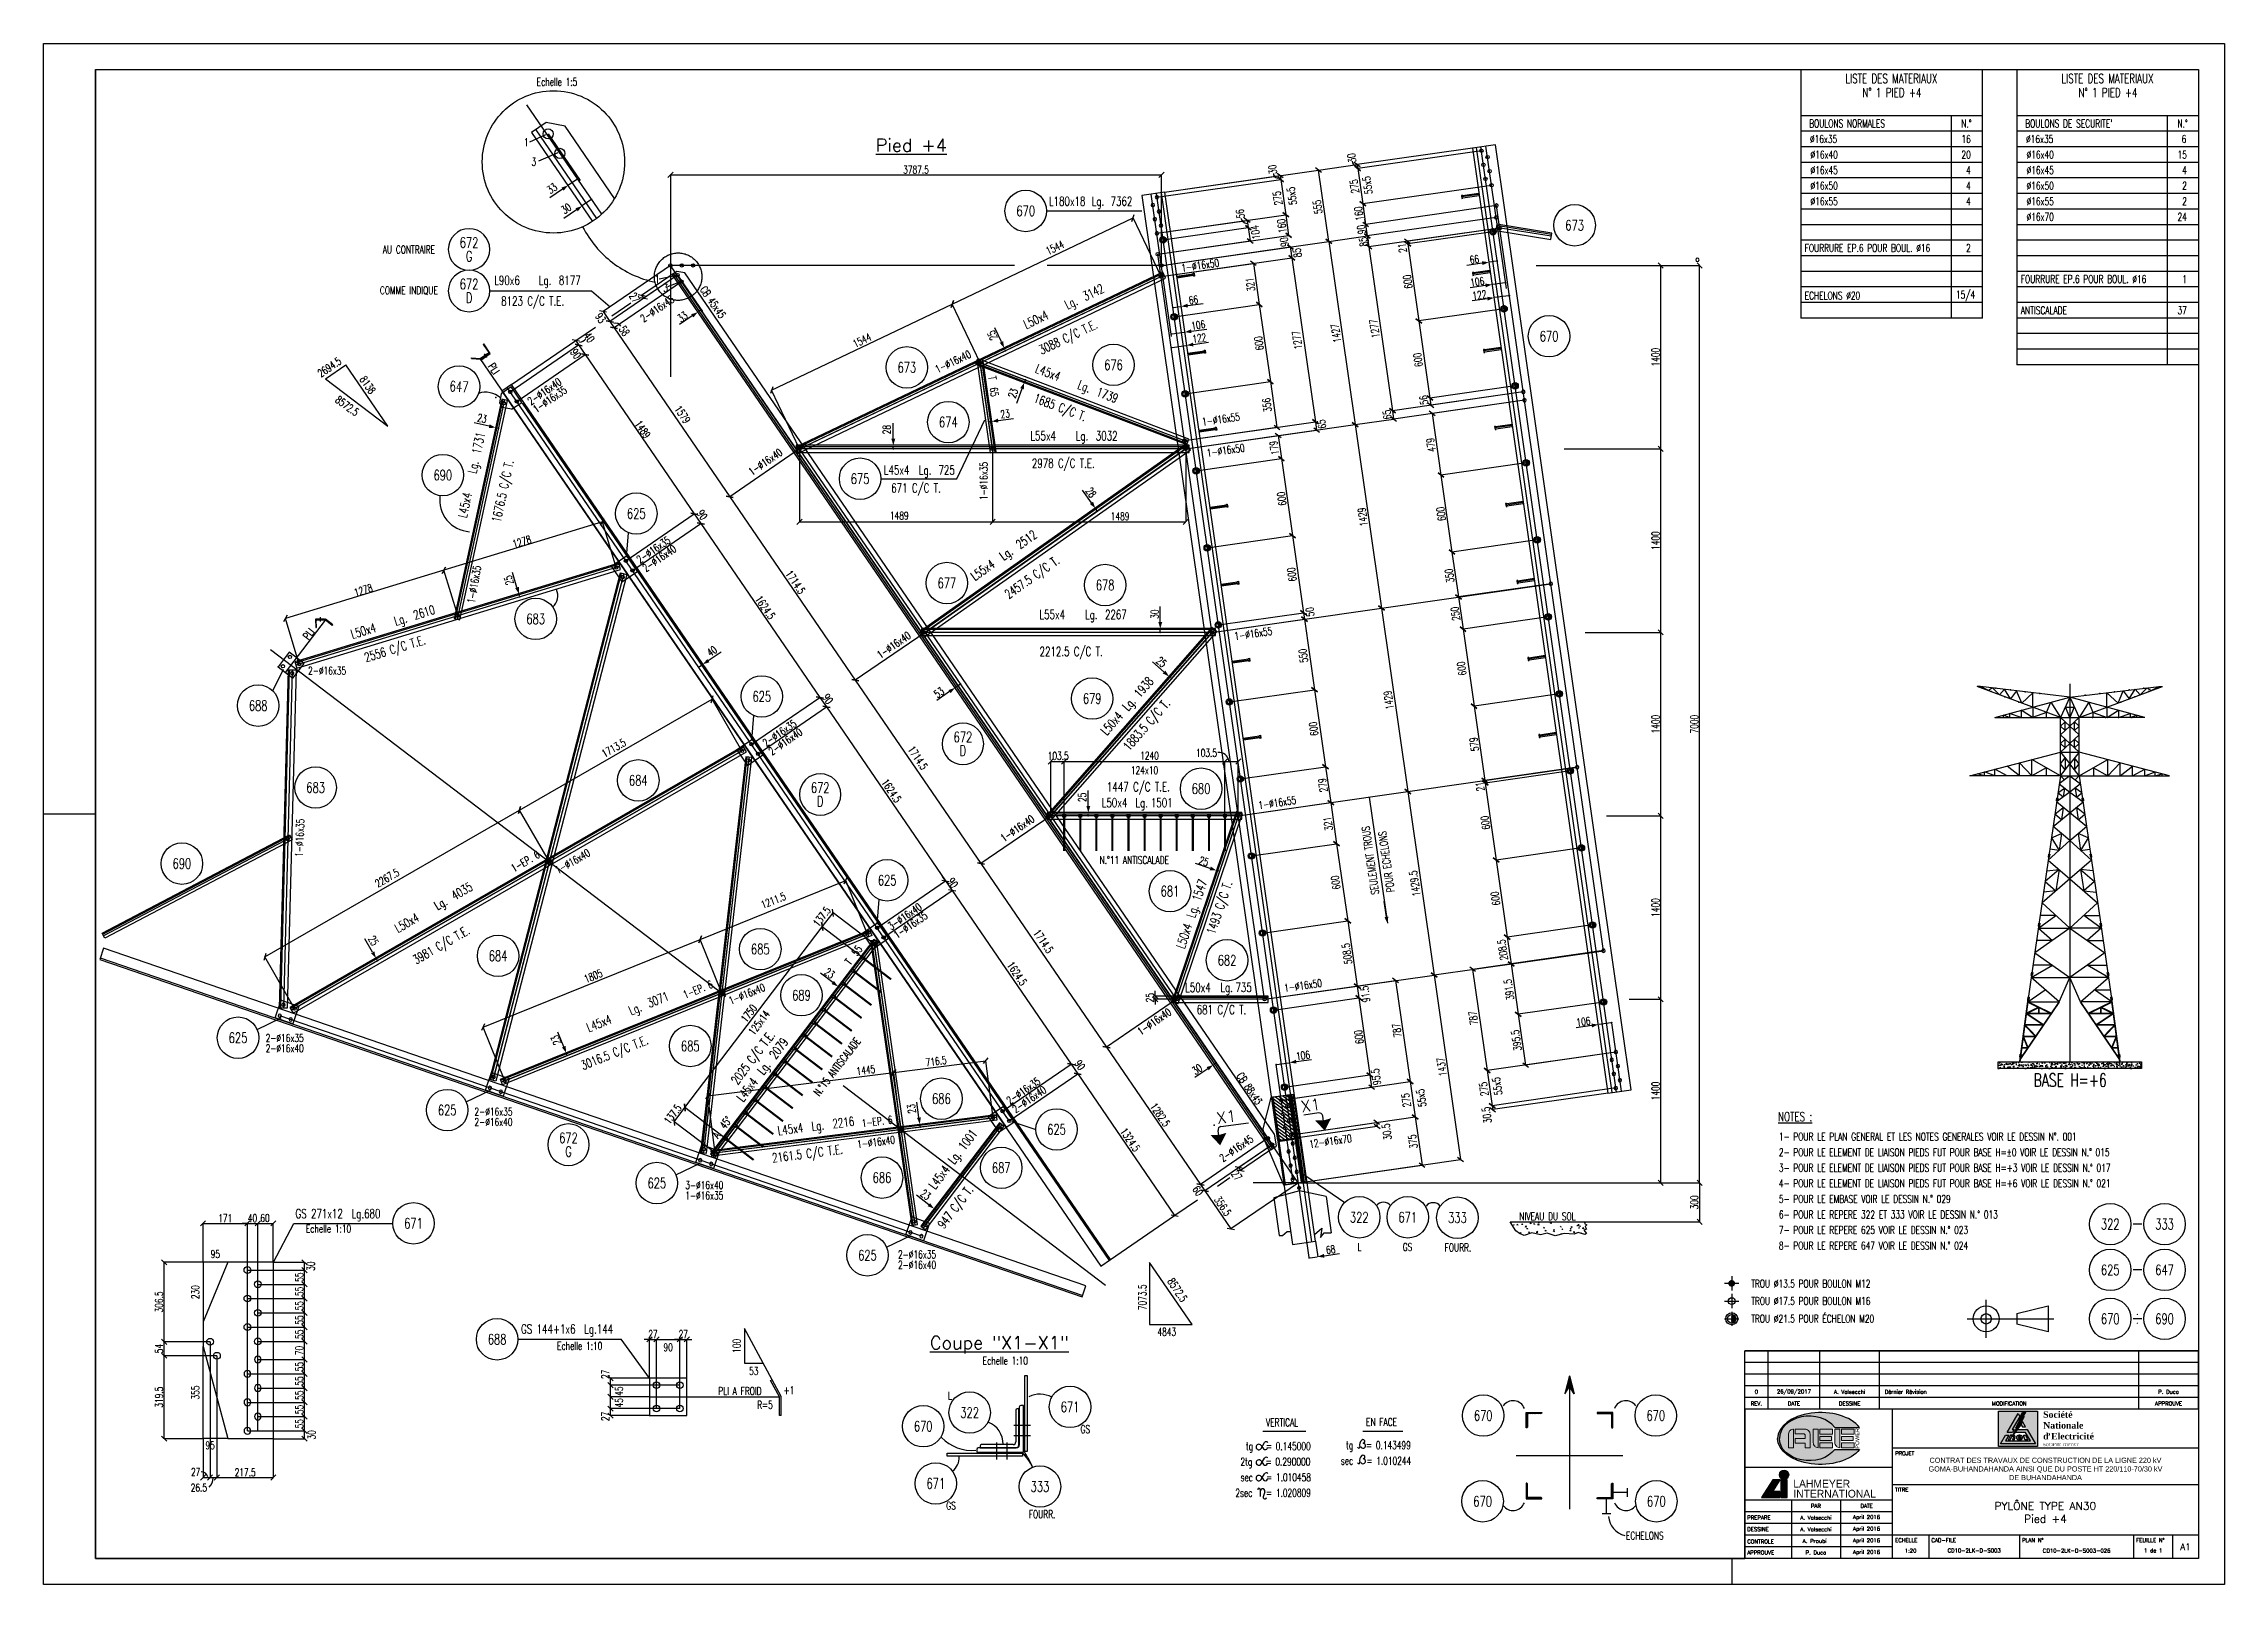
# Paper-space layout 'Layout1' of a CAD drawing. Extents: x 1581 to 2422, y 243 to 837.
# The model-space entities are those that its viewports show. They can reach past a viewport. Long polylines and large blocks are cut down to what shows.
import ezdxf
from ezdxf.enums import TextEntityAlignment as Align

# ---------------------------------------------------------------- set-up
doc = ezdxf.new("R2010")
doc.units = 0
doc.header["$LTSCALE"] = 200
doc.header["$MEASUREMENT"] = 0
doc.linetypes.add('DASHDOT', pattern=[1, 0.5, -0.25, 0, -0.25])
doc.linetypes.add('DASHED', pattern=[0.75, 0.5, -0.25])
doc.layers.get('0').update_dxf_attribs({"linetype": 'CONTINUOUS'})
for name, color, linetype in [('035B', 7, 'CONTINUOUS'), ('ASSI', 3, 'CONTINUOUS'), ('BOLLINI_1', 7, 'CONTINUOUS'), ('BOLLINI_5', 7, 'CONTINUOUS'), ('Echelon', 3, 'CONTINUOUS'), ('FORI', 2, 'CONTINUOUS'), ('LINEA-MEDIA', 7, 'CONTINUOUS'), ('LINEA_ANG', 2, 'CONTINUOUS'), ('LINEE_PIASTRA', 2, 'CONTINUOUS'), ('LINEE_PIASTRE', 2, 'CONTINUOUS'), ('LM', 7, 'CONTINUOUS'), ('LS', 7, 'CONTINUOUS'), ('LSP', 3, 'CONTINUOUS'), ('MZ', 6, 'DASHDOT'), ('NOTATION', 2, 'CONTINUOUS'), ('PIASTRE', 5, 'CONTINUOUS'), ('PIEGA', 6, 'CONTINUOUS'), ('PIEGA_C_3901_50', 2, 'CONTINUOUS'), ('PIEGA_F_2837_50', 2, 'CONTINUOUS'), ('QT_MAL', 7, 'CONTINUOUS'), ('QT_MPR', 7, 'CONTINUOUS'), ('QT_MSP', 7, 'CONTINUOUS'), ('SELLO', 7, 'CONTINUOUS'), ('SELLO-MODIFI', 7, 'CONTINUOUS'), ('SEZIONI', 2, 'CONTINUOUS'), ('TESTI_A_P', 7, 'CONTINUOUS'), ('TRAT-Y', 7, 'DASHED')]:
    doc.layers.add(name, color=color, linetype=linetype)
doc.styles.add('ARIAL', font='arial.ttf')
doc.styles.add('MONO', font='romans.shx', dxfattribs={"width": 0.7})
doc.styles.add('PIEGATI', font='ROMANS8.shx', dxfattribs={"width": 0.7})
doc.styles.add('QUOTE', font='ROMANS8.SHX', dxfattribs={"width": 0.7})
doc.styles.add('RD', font='ROMAND8.SHX', dxfattribs={"width": 0.7})
doc.styles.add('ROMANS', font='romans.shx', dxfattribs={"height": 2.5})
doc.styles.add('RQL', font='ROMANS8.SHX', dxfattribs={"width": 0.7})
doc.styles.add('RS', font='ROMANS8.shx', dxfattribs={"width": 0.7})
doc.styles.get("Standard").update_dxf_attribs({"font": 'ROMANS8.SHX', "width": 0.7})
doc.styles.add('SWIS', font='swissl.ttf')
doc.styles.add('TIMES', font='times.ttf')
doc.styles.add('TIMESNEGRITA', font='')
doc.styles.get('TIMESNEGRITA').set_extended_font_data('Times New Roman', bold=True)
doc.dimstyles.new('FRECCE1', dxfattribs={"dimtxt": 60, "dimasz": 6.66, "dimexe": 0, "dimexo": 0, "dimgap": 1, "dimtad": 1, "dimdec": 0, "dimzin": 0, "dimdsep": 46, "dimtxsty": 'RS', "dimblk1": 'QUOTP', "dimblk2": 'QUOTF', "dimsah": 1, "dimcen": 0, "dimclrd": 2, "dimclre": 2, "dimclrt": 7, "dimadec": 0, "dimazin": 0, "dimtfac": 1, "dimtdec": 0, "dimtix": 1, "dimtmove": 2, "dimatfit": 3, "dimldrblk": 'QUOTP', "dimfxl": 1, "dimtolj": 1, "dimtzin": 0, "dimarcsym": 0})
doc.dimstyles.new('FRECCE1_20', dxfattribs={"dimtxt": 60, "dimasz": 6.6667, "dimexe": 0, "dimexo": 0, "dimgap": 1, "dimtad": 1, "dimzin": 0, "dimdsep": 46, "dimtxsty": 'RS', "dimblk1": 'QUOTP', "dimblk2": 'QUOTF', "dimsah": 1, "dimcen": 0, "dimclrd": 2, "dimclre": 2, "dimclrt": 7, "dimadec": 0, "dimazin": 0, "dimtfac": 1, "dimtix": 1, "dimtmove": 2, "dimatfit": 3, "dimldrblk": 'QUOTP', "dimfxl": 1, "dimtolj": 1, "dimtzin": 0, "dimarcsym": 0})
doc.dimstyles.new('TRATTO', dxfattribs={"dimscale": 0, "dimtxt": 60, "dimasz": 40, "dimexe": 0, "dimexo": 0, "dimgap": 5, "dimtad": 1, "dimrnd": 0.5, "dimdsep": 46, "dimtxsty": 'RS', "dimblk1": 'OBLIQUE', "dimblk2": 'OBLIQUE', "dimsah": 1, "dimcen": 0.09, "dimclrd": 2, "dimclre": 2, "dimclrt": 7, "dimadec": 0, "dimazin": 0, "dimtfac": 1, "dimtix": 1, "dimtmove": 2, "dimatfit": 3, "dimfxl": 1, "dimtolj": 1, "dimtzin": 0, "dimarcsym": 0})
doc.dimstyles.new('TRATTO_20', dxfattribs={"dimscale": 0, "dimtxt": 60, "dimasz": 40, "dimexe": 0, "dimexo": 0, "dimgap": 10, "dimtad": 1, "dimrnd": 0.5, "dimdsep": 46, "dimtxsty": 'RS', "dimblk1": 'OBLIQUE', "dimblk2": 'OBLIQUE', "dimsah": 1, "dimcen": 0.09, "dimclrd": 2, "dimclre": 2, "dimclrt": 7, "dimadec": 0, "dimazin": 0, "dimtfac": 1, "dimtix": 1, "dimtmove": 2, "dimatfit": 3, "dimfxl": 1, "dimtolj": 1, "dimtzin": 0, "dimarcsym": 0})
pattern_1 = [(135, (-192838.535, 234415.859), (-7.06554785, -7.06554785), [])]

psp = doc.layouts.get("Layout1")

# ---------------------------------------------------------------- texts
at = {"layer": 'SELLO', "color": 2, "style": 'ROMANS'}
for s, height, p in [('REV.', 1.5, (2241.53, 313.19)), ('DATE', 1.5, (2256.03, 313.19)), ('DESSINE', 1.5, (2277.53, 313.19)), ('MODIFICATION', 1.5, (2339.03, 313.19)), ('APPROUVE', 1.5, (2400.53, 313.19)), ('A. Valsecchi', 1.5, (2264.53, 269.19)), ('PAR', 1.5, (2264.53, 273.69)), ('April 2016', 1.5, (2284.03, 269.19)), ('DATE', 1.5, (2284.03, 273.69)), ('A. Valsecchi', 1.5, (2264.53, 264.69)), ('A. Proubi ', 1.5, (2264.53, 260.19)), ('April 2016', 1.5, (2284.03, 264.69)), ('April 2016', 1.5, (2284.03, 260.19)), ('P. Duca', 1.5, (2264.53, 255.69)), ('April 2016', 1.5, (2284.03, 255.69)), ('A1', 2.5, (2407.03, 257.94))]:
    psp.add_text(s, height=height, dxfattribs=at).set_placement(p, align=Align.MIDDLE)
for s, p in [('PROJET', (2295.03, 293.94)), ('TITRE', (2295.03, 279.94)), ('PREPARE', (2238.03, 269.19)), ('DESSINE', (2238.03, 264.69)), ('ECHELLE', (2295.03, 260.44)), ('CAD-FILE', (2309.03, 260.44)), ('PLAN N%%D', (2344.03, 260.44)), ('FEUILLE N%%D', (2388.03, 260.44)), ('APPROUVE', (2238.03, 255.69)), ('CONTROLE', (2238.03, 259.94))]:
    psp.add_text(s, height=1.5, dxfattribs=at).set_placement(p, align=Align.MIDDLE_LEFT)
for s, p in [('1:20', (2301.03, 255.69)), ('CD10-2LK-D-S003', (2325.53, 255.76)), ('1 de 1', (2394.53, 255.76))]:
    psp.add_text(s, height=1.5, dxfattribs=at).set_placement(p, align=Align.CENTER)
at = {"layer": 'SELLO', "color": 3, "style": 'ROMANS'}
psp.add_text('CD10-2LK-D-S003-026', height=1.5, dxfattribs=at).set_placement((2365.03, 255.69), align=Align.CENTER)
at = {"layer": 'SELLO', "attachment_point": 5}
for s, insert, char_height, style in [('{\\C2;CONTRAT DES TRAVAUX DE CONSTRUCTION DE LA LIGNE 220 kV GOMA-BUHANDAHANDA AINSI QUE DU POSTE HT 220/110-70/30 kV\\PDE BUHANDAHANDA}', (2353.03, 287.94), 2, 'ARIAL'), ('{\\C4;PYLÔNE TYPE AN30\\P\\C3;Pied +4}', (2353.03, 271.19), 3, 'ROMANS')]:
    psp.add_mtext_dynamic_manual_height_columns(s, width=118, gutter_width=12.5, heights=[0], dxfattribs=dict(at, insert=insert, char_height=char_height, style=style))
at = {"layer": 'SELLO-MODIFI', "color": 2, "style": 'ROMANS'}
for s, p in [('0', (2241.53, 317.69)), ('26/09/2017', (2256.03, 317.69)), ('A. Valsecchi', (2277.53, 317.69)), ('P. Duca', (2400.53, 317.69))]:
    psp.add_text(s, height=1.5, dxfattribs=at).set_placement(p, align=Align.MIDDLE)
psp.add_text('Dérnier Révision', height=1.5, dxfattribs=at).set_placement((2291.03, 317.69), align=Align.MIDDLE_LEFT)

msp = doc.modelspace()

# ---------------------------------------------------------------- texts
at = {"color": 7, "style": 'RS', "width": 0.7}
msp.add_text('ECHELONS', height=60, dxfattribs=at).set_placement((118447.233, -59095.306))
at = {"layer": '035B', "style": 'MONO', "width": 0.7}
for s, rotation, p in [('2694.5', 34.2418763, (108383.206, -50136.211)), ('8572.5', 324.2252096, (108486.814, -50320.998)), ('8138', 304.785541, (108677.57, -50150.723)), ('7073.5', 90, (114748.529, -57326.599)), ('8572.5', 303.9033425, (114908.003, -57105.884))]:
    msp.add_text(s, height=60, rotation=rotation, dxfattribs=at).set_placement(p)
for s, p in [('L', (116377.568, -56870.348)), ('GS', (116726.459, -56870.348)), ('FOURR.', (117049.504, -56873.991)), ('4843', (114833.931, -57524.265))]:
    msp.add_text(s, height=60, dxfattribs=at).set_placement(p)
at = {"layer": 'LINEA-MEDIA', "style": 'RS', "width": 0.7}
for s, p in [('VERTICAL', (115671.5, -58222.98)), ('EN FACE', (116443.077, -58220.15)), ('tg   = 0.145000', (115516.112, -58405.617)), ('tg   = 0.143499', (116288.413, -58398.374)), ('2tg   = 0.290000', (115474.64, -58525.618)), ('sec   = 1.010244', (116248.586, -58518.376)), ('sec   = 1.010458', (115475.081, -58645.62)), ('2sec   = 1.020809', (115435.017, -58765.621))]:
    msp.add_text(s, height=60.0007, dxfattribs=at).set_placement(p)
at = {"layer": 'LM', "style": 'RD', "width": 0.7}
for s, p in [('LISTE DES MATERIAUX', (120495.109, -47830.41)), ('N%%D 1 PIED +4', (120499.024, -47938.412)), ('LISTE DES MATERIAUX', (122161.776, -47830.41)), ('N%%D 1 PIED +4', (122165.691, -47938.412))]:
    msp.add_text(s, height=69.993, dxfattribs=at).set_placement(p, align=Align.MIDDLE)
at = {"layer": 'LM', "style": 'RS', "width": 0.7}
for s, p in [('1- POUR LE PLAN GENERAL ET LES NOTES GENERALES VOIR LE DESSIN N%%D. 001', (119627.275, -56019.66)), ('2- POUR LE ELEMENT DE LIAISON PIEDS FUT POUR BASE H=%%P0 VOIR LE DESSIN N.° 015', (119627.275, -56139.66)), ('3- POUR LE ELEMENT DE LIAISON PIEDS FUT POUR BASE H=+3 VOIR LE DESSIN N.° 017', (119627.275, -56259.66)), ('4- POUR LE ELEMENT DE LIAISON PIEDS FUT POUR BASE H=+6 VOIR LE DESSIN N.° 021', (119627.275, -56379.66)), ('5- POUR LE EMBASE VOIR LE DESSIN N.° 029', (119627.275, -56499.66)), ('7- POUR LE REPERE 625 VOIR LE DESSIN N.° 023', (119627.275, -56739.66)), ('6- POUR LE REPERE 322 ET 333 VOIR LE DESSIN N.° 013', (119627.275, -56619.66)), ('8- POUR LE REPERE 647 VOIR LE DESSIN N.° 024', (119627.275, -56859.66))]:
    msp.add_text(s, height=60, dxfattribs=at).set_placement(p)
at = {"layer": 'LM', "linetype": 'ByBlock', "style": 'RS', "width": 0.7}
for s, p in [('TROU %%C13.5 POUR BOULON M12', (119413.746, -57152.656)), ('TROU %%C21.5 POUR ÉCHELON M20', (119413.758, -57423.264)), ('TROU %%C17.5 POUR BOULON M16', (119413.785, -57286.438))]:
    msp.add_text(s, height=60, dxfattribs=at).set_placement(p)
at = {"layer": 'LM', "char_height": 59.9916, "style": 'RD'}
for s, insert, attachment_point in [('BOULONS NORMALES', (119860.818, -48177.317), 4), ('N.°', (121113.812, -48177.317), 6), ("BOULONS DE SECURITE'", (121527.443, -48177.317), 4), ('N.°', (122780.479, -48177.317), 6)]:
    msp.add_mtext(s, dxfattribs=dict(at, insert=insert, attachment_point=attachment_point))
at = {"layer": 'LS', "color": 7, "style": 'RS', "width": 0.7}
for s, height, p in [('Echelle 1:5', 60, (110046.304, -47886.072)), ('∅16x35', 59.9916, (119866.973, -48327.336)), ('∅16x35', 59.9916, (121533.64, -48327.336)), ('∅16x40', 59.9916, (119871.184, -48447.262)), ('∅16x40', 59.9916, (121537.85, -48447.262)), ('∅16x45', 59.9916, (119871.184, -48567.262)), ('∅16x45', 59.9916, (121537.85, -48567.262)), ('∅16x50', 59.9916, (119871.184, -48687.229)), ('∅16x55', 59.9916, (119871.184, -48807.195)), ('∅16x50', 59.9916, (121537.85, -48687.229)), ('∅16x55', 59.9916, (121537.85, -48807.212)), ('∅16x70', 59.9916, (121537.85, -48927.229)), ('FOURRURE EP.6 POUR BOUL. %%C16', 59.9916, (119826.531, -49167.212)), ('FOURRURE EP.6 POUR BOUL. %%C16', 59.9916, (121493.198, -49407.195)), ('ECHELONS %%C20', 59.9916, (119826.531, -49533.879)), ('ANTISCALADE', 59.9916, (121493.198, -49647.178)), ('Echelle 1:10', 60, (108266.082, -56728.583)), ('NIVEAU DU SOL', 60, (117625.666, -56634.075)), ('Echelle 1:10', 60, (110203.512, -57632.356)), ('Echelle 1:10', 59.95316, (113486.446, -57746.204))]:
    msp.add_text(s, height=height, dxfattribs=at).set_placement(p)
for s, height, p in [('16', 59.9916, (121107.523, -48327.279)), ('6', 59.992, (122769.979, -48327.336)), ('20', 59.9916, (121107.523, -48447.262)), ('15', 59.9916, (122774.19, -48447.262)), ('4', 59.992, (121107.523, -48567.262)), ('4', 59.992, (122774.19, -48567.262)), ('4', 59.992, (121107.523, -48687.229)), ('4', 59.992, (121107.523, -48807.195)), ('2', 59.992, (122774.19, -48687.246)), ('2', 59.992, (122774.19, -48807.229)), ('24', 59.9916, (122774.19, -48927.246)), ('2', 59.992, (121107.523, -49167.178)), ('1', 59.992, (122774.19, -49407.162)), ('15/4', 59.9916, (121141.078, -49527.145)), ('37', 59.9916, (122774.19, -49647.145))]:
    msp.add_text(s, height=height, dxfattribs=at).set_placement(p, align=Align.RIGHT)
at = {"layer": 'LS', "color": 3, "style": 'RD'}
for s, height, p in [('%%UPied +4', 100, (112935.314, -48341.961)), ('%%UCoupe "X1-X1"', 99.92194, (113614.483, -57595.025, -2507.55))]:
    msp.add_text(s, height=height, dxfattribs=at).set_placement(p, align=Align.MIDDLE)
at = {"layer": 'LS', "color": 7, "style": 'RS', "width": 0.7}
for s, rotation, p in [('PLI', 304.3993142, (109716.047, -50067.729)), ('PLI', 52.7210352, (108288.508, -52112.591)), ('100', 90, (111588.67, -57602.632))]:
    msp.add_text(s, height=60, rotation=rotation, dxfattribs=at).set_placement(p, align=Align.MIDDLE)
at = {"layer": 'LS', "color": 3, "style": 'RD'}
for rotation, p in [(8.1661393, (115366.411, -55837.014)), (8.1649027, (116016.707, -55747.112))]:
    msp.add_text('X1', height=88.8889, rotation=rotation, dxfattribs=at).set_placement(p, align=Align.MIDDLE)
at = {"layer": 'LS', "color": 2, "style": 'RS', "width": 0.7}
for p in [(107568.295, -56894.629), (107527.756, -58369.773)]:
    msp.add_text('95', height=60, dxfattribs=at).set_placement(p, align=Align.MIDDLE)
for s, p in [('230', (107413.603, -57187.525)), ('355', (107413.603, -57962.525))]:
    msp.add_text(s, height=60, rotation=90, dxfattribs=at).set_placement(p, align=Align.MIDDLE)
at = {"layer": 'LS', "color": 7, "style": 'RS', "width": 0.7}
msp.add_text('53', height=60, dxfattribs=at).set_placement((111720.67, -57795.965), align=Align.MIDDLE)
at = {"layer": 'LS', "color": 7, "char_height": 60, "attachment_point": 5, "style": 'RS'}
for s, insert in [('\\A1;1', (109965.306, -48321.215)), ('\\A1;3', (110024.97, -48473.062)), ('\\A1;1', (110976.825, -49377.316)), ('\\A1;3', (111041.364, -49446.331))]:
    msp.add_mtext(s, dxfattribs=dict(at, insert=insert))
at = {"layer": 'LS', "color": 3, "insert": (121873.837, -55553.416), "char_height": 100, "attachment_point": 5, "style": 'RD'}
msp.add_mtext('BASE H=+6', dxfattribs=at)
at = {"layer": 'NOTATION', "color": 7, "style": 'RS', "width": 0.7}
msp.add_text('%%uNOTES :', height=70, dxfattribs=at).set_placement((119621.119, -55869.858))
at = {"layer": 'QT_MPR', "color": 7, "style": 'RS', "width": 0.7}
for s, rotation, p in [('SEULEMENT TROUS', 98.1661567, (116544, -54117.936)), ('POUR ECHELONS', 98.1661567, (116663.914, -54100.729)), ('N.°15 ANTISCALADE', 52.7210352, (112224.822, -55681.519))]:
    msp.add_text(s, height=60, rotation=rotation, dxfattribs=at).set_placement(p)
msp.add_text('N.°11 ANTISCALADE', height=60, dxfattribs=at).set_placement((114387.629, -53886.798))
at = {"layer": 'TESTI_A_P', "style": 'RS', "width": 0.7}
for s, height, p in [('AU CONTRAIRE', 59.9985, (108859.627, -49179.077)), ('COMME INDIQUE', 59.9985, (108837.599, -49493.352)), ('L', 59.953, (113219.088, -58015.956)), ('GS', 59.9532, (114240.851, -58274.547)), ('GS', 59.9532, (113205.469, -58864.988)), ('FOURR.', 59.9532, (113842.044, -58930.331))]:
    msp.add_text(s, height=height, dxfattribs=at).set_placement(p)

# ---------------------------------------------------------------- blocks, each defined once
blk = doc.blocks.new('LOGO SNEL')
at = {"layer": 'SELLO'}
h = blk.add_hatch(color=170, dxfattribs=at)
h.paths.add_polyline_path([(-18.08, -6.8), (-3.08, -6.8), (-3.08, 6.8), (-18.08, 6.8)])
h.paths.add_polyline_path([(-8.86, 2.83), (-7.65, 0.74), (-10.06, 0.74)], flags=16)
h.paths.add_polyline_path([(-8.27, 4.7), (-10.07, 1.41), (-9.68, 1.41), (-7.02, -0.35), (-3.86, -5.82), (-17.3, -5.82), (-15.41, -2.54), (-12.57, -2.54), (-12.42, -2.33), (-11.14, 0.17), (-11.49, 0.35), (-10.07, 3.14), (-10.42, 3.31), (-8.86, 6.38), (-7.61, 6.48), (-8.59, 4.7)], flags=16)
h.paths.add_polyline_path([(-9.95, 4.72), (-12.88, -0.35), (-12.1, -0.35), (-12.73, -1.44), (-14.78, -1.44), (-10.58, 5.82)], flags=16)
h.paths.add_polyline_path([(-7.7, -2.54), (-6.81, -4.26), (-7.9, -4.26), (-8.53, -2.54)], flags=0)
h.paths.add_polyline_path([(-9.19, -4.51), (-11.78, -3.9), (-10.37, -2.05), (-7.58, -3.71), (-8.86, -3.71)], flags=0)
h.paths.add_polyline_path([(-10.44, -3.23), (-10.43, -3.2), (-10.38, -3.1), (-10.29, -3.02), (-10.23, -2.99), (-10.12, -2.96), (-9.99, -2.95), (-9.92, -2.95), (-8.55, -3.23)], flags=0)
h.paths.add_polyline_path([(-11.93, -4.26), (-12.71, -4.26), (-14.36, -4.26), (-12.45, -2.78, -0.85835), (-11.72, -3.03)], flags=0)
h = blk.add_hatch(color=50, dxfattribs=at)
h.paths.add_polyline_path([(-14.78, -1.44), (-12.73, -1.44), (-12.1, -0.35), (-12.88, -0.35), (-9.95, 4.72), (-10.58, 5.82)])
h.paths.add_polyline_path([(-8.86, 2.83), (-9.49, 1.73), (-8.92, 0.74), (-7.65, 0.74)])
h.paths.add_polyline_path([(-10.97, -0.35), (-11.77, -1.44), (-7.65, -1.44), (-5.76, -4.72), (-15.41, -4.72), (-14.14, -2.54), (-15.41, -2.54), (-17.3, -5.82), (-3.86, -5.82), (-7.02, -0.35)])
h.paths.add_polyline_path([(-7.7, -2.54), (-8.53, -2.54), (-7.9, -4.26), (-6.81, -4.26)], flags=17)
h.paths.add_polyline_path([(-8.95, -3.05), (-9.01, -2.95), (-9.07, -2.87), (-9.15, -2.79), (-9.23, -2.73), (-9.31, -2.68), (-9.41, -2.64), (-9.52, -2.6), (-9.63, -2.57), (-9.76, -2.55), (-9.89, -2.54), (-10.03, -2.54), (-10.11, -2.54), (-10.24, -2.55), (-10.37, -2.56), (-10.49, -2.59), (-10.6, -2.62), (-10.7, -2.66), (-10.79, -2.71), (-10.87, -2.76), (-10.9, -2.79), (-10.99, -2.87), (-11.05, -2.95), (-11.11, -3.05), (-11.14, -3.16), (-11.17, -3.27), (-11.17, -3.4), (-11.17, -3.44), (-11.16, -3.56), (-11.13, -3.67), (-11.09, -3.78), (-11.03, -3.87), (-10.96, -3.96), (-10.87, -4.03), (-10.83, -4.06), (-10.74, -4.11), (-10.64, -4.16), (-10.54, -4.19), (-10.42, -4.22), (-10.3, -4.24), (-10.17, -4.25), (-10.03, -4.26), (-9.92, -4.25), (-9.78, -4.25), (-9.66, -4.23), (-9.54, -4.21), (-9.43, -4.19), (-9.33, -4.15), (-9.24, -4.12), (-9.14, -4.06), (-9.04, -3.99), (-8.97, -3.91), (-8.91, -3.81), (-8.86, -3.71), (-9.62, -3.71), (-9.8, -3.82), (-10.04, -3.84), (-10.27, -3.79), (-10.38, -3.67), (-10.41, -3.52), (-8.85, -3.52), (-8.86, -3.38), (-8.88, -3.26), (-8.91, -3.15)], flags=17)
h.paths.add_polyline_path([(-9.59, -3.23), (-10.45, -3.23), (-10.38, -3.1), (-10.27, -3), (-10.12, -2.96), (-9.95, -2.95), (-9.73, -2.99), (-9.62, -3.12)], flags=16)
h.paths.add_polyline_path([(-12.35, -3.38), (-12.71, -4.26), (-11.93, -4.26), (-11.72, -3.03, 0.387199), (-12, -2.58, 0.188481), (-12.93, -2.68), (-12.87, -2.54), (-13.47, -2.54), (-14.36, -4.26), (-13.57, -4.26), (-13.09, -3.08, -0.304428), (-12.73, -2.84), (-12.72, -2.84, -0.53324)], flags=17)
blk.add_hatch(color=10, dxfattribs=at).paths.add_polyline_path([(-11.14, 0.17), (-11.49, 0.35), (-10.07, 3.14), (-10.42, 3.31), (-8.86, 6.38), (-7.61, 6.48), (-8.59, 4.7), (-8.27, 4.7), (-10.07, 1.41), (-9.68, 1.41), (-12.42, -2.33)])
at = {"layer": 'SELLO', "color": 170}
blk.add_lwpolyline([(-18.08, 6.8), (-3.08, 6.8), (-3.08, -6.8), (-18.08, -6.8)], close=True, dxfattribs=at)
at = {"layer": 'SELLO', "color": 50}
for points in [[(-14.78, -1.44), (-10.58, 5.82), (-9.95, 4.72), (-12.88, -0.35), (-12.1, -0.35), (-12.73, -1.44)], [(-8.92, 0.74), (-7.65, 0.74), (-8.86, 2.83), (-9.49, 1.73)], [(-10.9, -2.79), (-10.99, -2.87), (-11.05, -2.95), (-11.11, -3.05), (-11.14, -3.16), (-11.17, -3.27), (-11.17, -3.4), (-11.17, -3.44), (-11.16, -3.56), (-11.13, -3.67), (-11.09, -3.78), (-11.03, -3.87), (-10.96, -3.96), (-10.87, -4.03), (-10.83, -4.06), (-10.74, -4.11), (-10.64, -4.16), (-10.54, -4.19), (-10.42, -4.22), (-10.3, -4.24), (-10.17, -4.25), (-10.03, -4.26), (-9.92, -4.25), (-9.78, -4.25), (-9.66, -4.23), (-9.54, -4.21), (-9.43, -4.19), (-9.33, -4.15), (-9.24, -4.12), (-9.14, -4.06), (-9.04, -3.99), (-8.97, -3.91), (-8.91, -3.81), (-8.86, -3.71), (-9.65, -3.71), (-9.67, -3.74), (-9.77, -3.8), (-9.86, -3.83), (-9.99, -3.84), (-10.08, -3.83), (-10.2, -3.81), (-10.29, -3.77), (-10.3, -3.76), (-10.38, -3.67), (-10.41, -3.52), (-8.85, -3.52), (-8.86, -3.38), (-8.88, -3.26), (-8.91, -3.15), (-8.95, -3.05), (-9.01, -2.95), (-9.07, -2.87), (-9.15, -2.79), (-9.23, -2.73), (-9.31, -2.68), (-9.41, -2.64), (-9.52, -2.6), (-9.63, -2.57), (-9.76, -2.55), (-9.89, -2.54), (-10.03, -2.54), (-10.11, -2.54), (-10.24, -2.55), (-10.37, -2.56), (-10.49, -2.59), (-10.6, -2.62), (-10.7, -2.66), (-10.79, -2.71), (-10.87, -2.76)], [(-9.99, -2.95), (-10.12, -2.96), (-10.23, -2.99), (-10.29, -3.02), (-10.38, -3.1), (-10.43, -3.2), (-10.44, -3.23), (-9.59, -3.23), (-9.62, -3.12), (-9.7, -3.03), (-9.71, -3.02), (-9.8, -2.97), (-9.92, -2.95)], [(-6.81, -4.26), (-7.9, -4.26), (-8.53, -2.54), (-7.7, -2.54)]]:
    blk.add_lwpolyline(points, close=True, dxfattribs=at)
at = {"layer": 'SELLO', "color": 10}
blk.add_lwpolyline([(-11.14, 0.17), (-11.49, 0.35), (-10.07, 3.14), (-10.42, 3.31), (-8.86, 6.38), (-7.61, 6.48), (-8.59, 4.7), (-8.27, 4.7), (-10.07, 1.41), (-9.68, 1.41), (-12.42, -2.33)], close=True, dxfattribs=at)
at = {"layer": 'SELLO', "color": 50}
blk.add_lwpolyline([(-10.97, -0.35), (-7.02, -0.35), (-3.86, -5.82), (-17.3, -5.82), (-15.41, -2.54), (-14.14, -2.54), (-15.41, -4.72), (-5.76, -4.72), (-7.65, -1.44), (-11.77, -1.44)], dxfattribs=at)
blk.add_lwpolyline([(-12.73, -2.84), (-12.72, -2.84, -0.53324), (-12.35, -3.38), (-12.71, -4.26), (-11.93, -4.26), (-11.72, -3.03, 0.387199), (-12, -2.58, 0.188481), (-12.93, -2.68), (-12.87, -2.54), (-13.47, -2.54), (-14.36, -4.26), (-13.57, -4.26), (-13.09, -3.08, -0.304428)], format="xyb", close=True, dxfattribs=at)
at = {"layer": 'SELLO'}
for s, height, style, p in [('SOCIETE  D ETAT', 1.0938, 'TIMES', (-0.9, -6.16)), (',', 2.5, 'TIMESNEGRITA', (1, -1.03)), (',', 1.09, 'TIMES', (7.74, -5.24))]:
    blk.add_text(s, height=height, dxfattribs=dict(at, style=style)).set_placement(p, align=Align.MIDDLE_LEFT)
at = {"layer": 'SELLO', "insert": (-0.9, 1.28), "char_height": 2.5, "width": 21.0938, "attachment_point": 4, "style": 'TIMESNEGRITA'}
blk.add_mtext('Société\\PNationale\\Pd Electricité', dxfattribs=at)
blk = doc.blocks.new('LOGO LAHMEYER')
at = {"layer": 'SELLO', "true_color": 0x231f20}
h = blk.add_hatch(color=250, dxfattribs=at)
h.dxf.hatch_style = 1
h.paths.add_polyline_path([(-14.55, -5.31), (-12.12, -5.31), (-12.12, 1.57), (-14.55, 1.57)])
h.paths.add_polyline_path([(-14.98, -5.31), (-14.98, -2.89), (-17.59, -2.89), (-14.81, 1.57), (-17.67, 1.57), (-21.98, -5.31)])
at = {"layer": 'SELLO', "true_color": 0xee1c25}
h = blk.add_hatch(color=240, dxfattribs=at)
h.dxf.hatch_style = 1
edge = h.paths.add_edge_path()
edge.add_arc((-13.33, 3.51), 1.8, 0, 360)
at = {"layer": 'SELLO', "color": 250, "true_color": 0x231f20}
for points in [[(-14.98, -5.31), (-14.98, -2.89), (-17.59, -2.89), (-14.81, 1.57), (-17.67, 1.57), (-21.98, -5.31)], [(-14.55, -5.31), (-12.12, -5.31), (-12.12, 1.57), (-14.55, 1.57)]]:
    blk.add_lwpolyline(points, close=True, dxfattribs=at)
at = {"layer": 'SELLO', "color": 240, "true_color": 0xee1c25}
blk.add_circle((-13.33, 3.51), 1.8, dxfattribs=at)
at = {"layer": 'SELLO', "color": 250, "true_color": 0x231f20, "style": 'ARIAL', "width": 0.95}
blk.add_text('LAHMEYER', height=3, dxfattribs=at).set_placement((-9.74, 1.57), align=Align.TOP_LEFT)
blk.add_text('INTERNATIONAL', height=3, dxfattribs=at).set_placement((-9.74, -6.2), align=Align.BOTTOM_LEFT)
blk = doc.blocks.new('LOGO AEE')
at = {"layer": 'SELLO', "true_color": 0x2e4894}
h = blk.add_hatch(color=167, dxfattribs=at)
h.dxf.hatch_style = 1
edge = h.paths.add_edge_path()
edge.add_ellipse((0.8, 0), major_axis=(-16.61, 0), ratio=0.602151, start_angle=205.37693, end_angle=360)
edge.add_ellipse((0.8, 0), major_axis=(-16.61, 0), ratio=0.602151, start_angle=0, end_angle=154.62307)
edge.add_line((15.81, -4.29), (6.23, -4.29))
edge.add_ellipse((-3.66, 0), major_axis=(-11.43, 0), ratio=0.75, start_angle=0, end_angle=150, ccw=False)
edge.add_ellipse((-3.66, 0), major_axis=(-11.43, 0), ratio=0.75, start_angle=210, end_angle=360, ccw=False)
edge.add_line((6.23, 4.29), (15.81, 4.29))
at = {"layer": 'SELLO', "lineweight": 0, "true_color": 0x615b56}
h = blk.add_hatch(color=251, dxfattribs=at)
h.dxf.hatch_style = 1
h.paths.add_polyline_path([(13.74, 3.57), (8.83, 3.57), (8.83, 1.68), (13.74, 1.68)])
h.paths.add_polyline_path([(8.18, 3.57), (6.3, 3.57), (6.3, -1.63), (6.32, -1.93), (6.41, -2.33), (6.59, -2.68), (6.85, -3.01), (7.04, -3.19), (7.39, -3.4), (7.77, -3.53), (8.18, -3.57)])
h.paths.add_polyline_path([(13.33, 0.77), (8.83, 0.77), (8.83, -0.76), (13.33, -0.76)])
h.paths.add_polyline_path([(13.74, -1.73), (8.83, -1.73), (8.83, -3.57), (13.74, -3.57)])
h.paths.add_polyline_path([(5.41, 3.57), (0.49, 3.57), (0.49, 1.68), (5.41, 1.68)])
h.paths.add_polyline_path([(-0.15, 3.57), (-2.03, 3.57), (-2.03, -1.63), (-2.01, -1.93), (-1.91, -2.33), (-1.74, -2.68), (-1.48, -3.01), (-1.29, -3.19), (-0.94, -3.4), (-0.56, -3.53), (-0.15, -3.57)])
h.paths.add_polyline_path([(5, 0.77), (0.49, 0.77), (0.49, -0.76), (5, -0.76)])
h.paths.add_polyline_path([(5.41, -1.73), (0.49, -1.73), (0.49, -3.57), (5.41, -3.57)])
h.paths.add_polyline_path([(-9.67, 3.57), (-9.93, 3.56), (-10.33, 3.47), (-10.69, 3.29), (-11.01, 3.04), (-11.17, 2.88), (-11.38, 2.54), (-11.51, 2.15), (-11.55, 1.73), (-11.55, -3.57), (-9.67, -3.57)])
h.paths.add_polyline_path([(-5.34, 3.57), (-9.04, 3.57), (-9.04, 1.73), (-5.77, 1.73), (-5.59, 1.73), (-5.26, 1.56), (-5.2, 1.45), (-5.13, 1.02), (-5.13, -0.02), (-9.04, -0.02), (-9.04, -1.84), (-5.13, -1.84), (-5.13, -3.57), (-3.3, -3.57), (-3.3, 1.73), (-3.31, 1.99), (-3.41, 2.38), (-3.61, 2.73), (-3.89, 3.04), (-4.15, 3.25), (-4.51, 3.43), (-4.91, 3.54)])
at = {"layer": 'SELLO', "color": 251, "lineweight": 0, "true_color": 0x615b56}
for points in [[(-9.67, 3.57), (-9.93, 3.56), (-10.33, 3.47), (-10.69, 3.29), (-11.01, 3.04), (-11.17, 2.88), (-11.38, 2.54), (-11.51, 2.15), (-11.55, 1.73), (-11.55, -3.57), (-9.67, -3.57)], [(-5.34, 3.57), (-9.04, 3.57), (-9.04, 1.73), (-5.77, 1.73), (-5.59, 1.73), (-5.26, 1.56), (-5.2, 1.45), (-5.13, 1.02), (-5.13, -0.02), (-9.04, -0.02), (-9.04, -1.84), (-5.13, -1.84), (-5.13, -3.57), (-3.3, -3.57), (-3.3, 1.73), (-3.31, 1.99), (-3.41, 2.38), (-3.61, 2.73), (-3.89, 3.04), (-4.15, 3.25), (-4.51, 3.43), (-4.91, 3.54)], [(-0.15, 3.57), (-2.03, 3.57), (-2.03, -1.63), (-2.01, -1.93), (-1.91, -2.33), (-1.74, -2.68), (-1.48, -3.01), (-1.29, -3.19), (-0.94, -3.4), (-0.56, -3.53), (-0.15, -3.57)], [(5.41, 3.57), (0.49, 3.57), (0.49, 1.68), (5.41, 1.68)], [(5, 0.77), (0.49, 0.77), (0.49, -0.76), (5, -0.76)], [(8.18, 3.57), (6.3, 3.57), (6.3, -1.63), (6.32, -1.93), (6.41, -2.33), (6.59, -2.68), (6.85, -3.01), (7.04, -3.19), (7.39, -3.4), (7.77, -3.53), (8.18, -3.57)], [(13.74, 3.57), (8.83, 3.57), (8.83, 1.68), (13.74, 1.68)], [(13.33, 0.77), (8.83, 0.77), (8.83, -0.76), (13.33, -0.76)], [(5.41, -1.73), (0.49, -1.73), (0.49, -3.57), (5.41, -3.57)], [(13.74, -1.73), (8.83, -1.73), (8.83, -3.57), (13.74, -3.57)]]:
    blk.add_lwpolyline(points, close=True, dxfattribs=at)
at = {"layer": 'SELLO', "color": 167, "true_color": 0x2e4894}
for points in [[(6.23, 4.29), (15.81, 4.29)], [(6.23, -4.29), (15.81, -4.29)]]:
    blk.add_lwpolyline(points, dxfattribs=at)
for centre, major_axis, ratio, start_param in [((0.8, 0), (-16.61, 0), 0.602151, 3.584504), ((-3.66, 0), (-11.43, 0), 0.75, 3.665191)]:
    blk.add_ellipse(centre, major_axis=major_axis, ratio=ratio, start_param=start_param, end_param=6.283185, dxfattribs=at)
at = {"layer": 'SELLO', "color": 167, "true_color": 0x2e4894, "extrusion": (0, 0, -1)}
for centre, major_axis, ratio, start_param in [((-3.66, 0), (-11.43, 0), 0.75, 3.665191), ((0.8, 0), (-16.61, 0), 0.602151, 3.584504)]:
    blk.add_ellipse(centre, major_axis=major_axis, ratio=ratio, start_param=start_param, end_param=6.283185, dxfattribs=at)
at = {"layer": 'SELLO', "color": 13, "true_color": 0xd3505e, "style": 'SWIS'}
blk.add_text('POWER', height=1.5, rotation=90, dxfattribs=at).set_placement((14.91, 0), align=Align.MIDDLE)
blk = doc.blocks.new('16')
blk.add_circle((0, 0), 1)
blk = doc.blocks.new('ASSE98')
blk.add_line((0, 0), (1, 0))
at = {"color": 7, "style": 'QUOTE', "width": 0.5, "flags": 1}
for tag, p in [('TI', (1.3831, 6.8273)), ('DI_S', (1.3831, 6.4218)), ('D_S', (1.3831, 6.0209)), ('E_S', (1.3831, 5.6806)), ('NFORI', (1.3645, 5.2979)), ('ALAR', (1.3635, 4.9325)), ('FAM', (1.3775, 4.5465)), ('ALA', (1.3831, 4.1926)), ('DISP2', (1.3831, 3.8497)), ('DISP1', (1.3831, 3.5069)), ('PINZAF', (1.3831, 3.164)), ('PINZAI', (1.3831, 2.8211)), ('TRP', (1.3831, 2.4783)), ('NP', (1.3831, 2.1354)), ('SV', (1.3831, 1.7926)), ('PESO', (1.3831, 1.4497)), ('QUA', (1.3831, 1.1069)), ('LUN', (1.3831, 0.764)), ('PROF', (1.3831, 0.4211)), ('POS', (1.3831, 0.0783))]:
    blk.add_attdef(tag, p, '', height=0.2, dxfattribs=at)
at = {"color": 7, "flags": 1}
for tag, p in [('LAV1', (3.0743, 6.8285)), ('LAV2', (3.0743, 6.4951)), ('LAV3', (3.0743, 6.1618)), ('LAV4', (3.0743, 5.8285)), ('LAV5', (3.0743, 5.4951)), ('LAV6', (3.0743, 5.1618)), ('LAV7', (3.0743, 4.8285)), ('LAV8', (3.0743, 4.4951)), ('LAV9', (3.0743, 4.1618)), ('LAV10', (3.0743, 3.8285))]:
    blk.add_attdef(tag, p, '', height=0.2, dxfattribs=at)
blk = doc.blocks.new('MRKR_98')
blk.add_point((0, 0))
at = {"color": 7, "style": 'QUOTE', "width": 0.5, "flags": 1}
for tag, p in [('AUX2', (3.71, 4.93)), ('NFORI', (3.72, 5.3)), ('TI', (3.73, 6.83)), ('AUX1', (3.73, 4.19)), ('DI_S', (3.73, 6.42)), ('D_S', (3.73, 6.02)), ('E_S', (3.73, 5.68)), ('FAM', (3.73, 4.55)), ('COMMESSA', (3.73, 3.85)), ('MD', (3.73, 3.51)), ('MP', (3.73, 3.16)), ('LARGHEZZA', (3.73, 2.82)), ('SPESSORE', (3.73, 2.48)), ('NP', (3.73, 2.14)), ('SV', (3.73, 1.79)), ('PESO', (3.73, 1.45)), ('QUA', (3.73, 1.11)), ('LUN', (3.73, 0.76)), ('PROF', (3.73, 0.42)), ('POS', (3.73, 0.08))]:
    blk.add_attdef(tag, p, '', height=0.2, dxfattribs=at)
at = {"color": 7, "flags": 1}
for tag, p in [('LAV1', (5.26, 6.88)), ('LAV2', (5.26, 6.55)), ('LAV3', (5.26, 6.21)), ('LAV4', (5.26, 5.88)), ('LAV5', (5.26, 5.55)), ('LAV6', (5.26, 5.21)), ('LAV7', (5.26, 4.88)), ('LAV8', (5.26, 4.55)), ('LAV9', (5.26, 4.21)), ('LAV10', (5.26, 3.88))]:
    blk.add_attdef(tag, p, '', height=0.2, dxfattribs=at)
blk = doc.blocks.new('_OBLIQUE')
at = {"color": 0, "linetype": 'ByBlock'}
blk.add_line((-0.5, -0.5), (0.5, 0.5), dxfattribs=at)
blk = doc.blocks.new('*D21')
at = {"layer": 'QT_MPR', "color": 2, "lineweight": -2, "transparency": 16777216}
for p, q in [((114865, -49272), (116156, -49086)), ((116156, -49086), (116359, -50499)), ((115052, -50686), (116359, -50499))]:
    blk.add_line(p, q, dxfattribs=at)
at = {"layer": 'QT_MPR', "color": 2, "lineweight": -2, "transparency": 16777216, "xscale": 40, "yscale": 40, "zscale": 40}
for p, rotation in [((116156, -49086), 98.16615670567579), ((116359, -50499), 278.1661567056758)]:
    blk.add_blockref('_OBLIQUE', p, dxfattribs=dict(at, rotation=rotation))
at = {"layer": 'QT_MPR', "color": 7, "transparency": 16777216, "insert": (116211, -49794), "char_height": 60, "attachment_point": 5, "rotation": 98.1662, "style": 'RS'}
blk.add_mtext('\\A1;1427', dxfattribs=at)
blk = doc.blocks.new('*D20')
at = {"layer": 'QT_MPR', "color": 2, "lineweight": -2, "transparency": 16777216}
for p, q in [((115052, -50686), (116359, -50499)), ((116359, -50499), (116562, -51913)), ((115255, -52101), (116562, -51913))]:
    blk.add_line(p, q, dxfattribs=at)
at = {"layer": 'QT_MPR', "color": 2, "lineweight": -2, "transparency": 16777216, "xscale": 40, "yscale": 40, "zscale": 40}
for p, rotation in [((116359, -50499), 98.16615670567579), ((116562, -51913), 278.1661567056758)]:
    blk.add_blockref('_OBLIQUE', p, dxfattribs=dict(at, rotation=rotation))
at = {"layer": 'QT_MPR', "color": 7, "transparency": 16777216, "insert": (116418, -51211), "char_height": 60, "attachment_point": 5, "rotation": 98.1662, "style": 'RS'}
blk.add_mtext('\\A1;1429', dxfattribs=at)
blk = doc.blocks.new('*D25')
at = {"layer": 'QT_MPR', "color": 2, "lineweight": -2, "transparency": 16777216}
for p, q in [((115255, -52101), (116562, -51913)), ((116562, -51913), (116765, -53328)), ((115458, -53515), (116765, -53328))]:
    blk.add_line(p, q, dxfattribs=at)
at = {"layer": 'QT_MPR', "color": 2, "lineweight": -2, "transparency": 16777216, "xscale": 40, "yscale": 40, "zscale": 40}
for p, rotation in [((116562, -51913), 98.16615670567579), ((116765, -53328), 278.1661567056758)]:
    blk.add_blockref('_OBLIQUE', p, dxfattribs=dict(at, rotation=rotation))
at = {"layer": 'QT_MPR', "color": 7, "transparency": 16777216, "insert": (116617, -52623), "char_height": 60, "attachment_point": 5, "rotation": 98.1662, "style": 'RS'}
blk.add_mtext('\\A1;1429', dxfattribs=at)
blk = doc.blocks.new('*D24')
at = {"layer": 'QT_MPR', "color": 2, "lineweight": -2, "transparency": 16777216}
for p, q in [((115458, -53515), (116765, -53328)), ((116765, -53328), (116968, -54743)), ((115661, -54930), (116968, -54743))]:
    blk.add_line(p, q, dxfattribs=at)
at = {"layer": 'QT_MPR', "color": 2, "lineweight": -2, "transparency": 16777216, "xscale": 40, "yscale": 40, "zscale": 40}
for p, rotation in [((116765, -53328), 98.16615670567579), ((116968, -54743), 278.1661567056758)]:
    blk.add_blockref('_OBLIQUE', p, dxfattribs=dict(at, rotation=rotation))
at = {"layer": 'QT_MPR', "color": 7, "transparency": 16777216, "insert": (116819, -54037), "char_height": 60, "attachment_point": 5, "rotation": 98.1662, "style": 'RS'}
blk.add_mtext('\\A1;1429.5', dxfattribs=at)
blk = doc.blocks.new('*D23')
at = {"layer": 'QT_MPR', "color": 2, "lineweight": -2, "transparency": 16777216}
for p, q in [((115661, -54930), (116968, -54743)), ((116968, -54743), (117172, -56165)), ((115921, -56345), (117172, -56165))]:
    blk.add_line(p, q, dxfattribs=at)
at = {"layer": 'QT_MPR', "color": 2, "lineweight": -2, "transparency": 16777216, "xscale": 40, "yscale": 40, "zscale": 40}
for p, rotation in [((116968, -54743), 98.16615670567579), ((117172, -56165), 278.1661567056758)]:
    blk.add_blockref('_OBLIQUE', p, dxfattribs=dict(at, rotation=rotation))
at = {"layer": 'QT_MPR', "color": 7, "transparency": 16777216, "insert": (117027, -55451), "char_height": 60, "attachment_point": 5, "rotation": 98.1662, "style": 'RS'}
blk.add_mtext('\\A1;1437', dxfattribs=at)
blk = doc.blocks.new('*D19')
at = {"layer": 'QT_MPR', "color": 2, "lineweight": -2, "transparency": 16777216}
for p, q in [((114862, -49358), (115871, -49213)), ((115871, -49213), (116053, -50477)), ((115043, -50622), (116053, -50477))]:
    blk.add_line(p, q, dxfattribs=at)
at = {"layer": 'QT_MPR', "color": 2, "lineweight": -2, "transparency": 16777216, "xscale": 40, "yscale": 40, "zscale": 40}
for p, rotation in [((115871, -49213), 98.16615670567579), ((116053, -50477), 278.1661567056758)]:
    blk.add_blockref('_OBLIQUE', p, dxfattribs=dict(at, rotation=rotation))
at = {"layer": 'QT_MPR', "color": 7, "transparency": 16777216, "insert": (115912, -49847), "char_height": 60, "attachment_point": 5, "rotation": 98.1662, "style": 'RS'}
blk.add_mtext('\\A1;1277', dxfattribs=at)
blk = doc.blocks.new('*D18')
at = {"layer": 'QT_MPR', "color": 2, "lineweight": -2, "transparency": 16777216}
for p, q in [((115043, -50622), (116053, -50477)), ((115052, -50686), (116062, -50541)), ((116053, -50477), (116062, -50541))]:
    blk.add_line(p, q, dxfattribs=at)
at = {"layer": 'QT_MPR', "color": 2, "lineweight": -2, "transparency": 16777216, "xscale": 40, "yscale": 40, "zscale": 40}
for p, rotation in [((116053, -50477), 98.16615670567579), ((116062, -50541), 278.1661567056758)]:
    blk.add_blockref('_OBLIQUE', p, dxfattribs=dict(at, rotation=rotation))
at = {"layer": 'QT_MPR', "color": 7, "transparency": 16777216, "insert": (116101, -50495), "char_height": 60, "attachment_point": 5, "rotation": 98.1662, "style": 'RS'}
blk.add_mtext('\\A1;65', dxfattribs=at)
blk = doc.blocks.new('*D22')
at = {"layer": 'QT_MPR', "color": 2, "lineweight": -2, "transparency": 16777216}
for p, q in [((115661, -54930), (116671, -54785)), ((116671, -54785), (116783, -55564)), ((115789, -55707), (116783, -55564))]:
    blk.add_line(p, q, dxfattribs=at)
at = {"layer": 'QT_MPR', "color": 2, "lineweight": -2, "transparency": 16777216, "xscale": 40, "yscale": 40, "zscale": 40}
for p, rotation in [((116671, -54785), 98.16615670567579), ((116783, -55564), 278.1661567056758)]:
    blk.add_blockref('_OBLIQUE', p, dxfattribs=dict(at, rotation=rotation))
at = {"layer": 'QT_MPR', "color": 7, "transparency": 16777216, "insert": (116682, -55170), "char_height": 60, "attachment_point": 5, "rotation": 98.1662, "style": 'RS'}
blk.add_mtext('\\A1;787', dxfattribs=at)
blk = doc.blocks.new('*D29')
at = {"layer": 'QT_MPR', "color": 2, "lineweight": -2, "transparency": 16777216}
for p, q in [((115789, -55707), (116783, -55564)), ((116783, -55564), (116822, -55837)), ((115868, -55974), (116822, -55837))]:
    blk.add_line(p, q, dxfattribs=at)
at = {"layer": 'QT_MPR', "color": 2, "lineweight": -2, "transparency": 16777216, "xscale": 40, "yscale": 40, "zscale": 40}
for p, rotation in [((116783, -55564), 98.16615670567579), ((116822, -55837), 278.1661567056758)]:
    blk.add_blockref('_OBLIQUE', p, dxfattribs=dict(at, rotation=rotation))
at = {"layer": 'QT_MPR', "color": 7, "transparency": 16777216, "insert": (116869, -55691), "char_height": 60, "attachment_point": 5, "rotation": 98.1662, "style": 'RS'}
blk.add_mtext('\\A1;55x5', dxfattribs=at)
blk = doc.blocks.new('*D28')
at = {"layer": 'QT_MPR', "color": 2, "lineweight": -2, "transparency": 16777216}
for p, q in [((115789, -55707), (116783, -55564)), ((116783, -55564), (116822, -55837)), ((115868, -55974), (116822, -55837))]:
    blk.add_line(p, q, dxfattribs=at)
at = {"layer": 'QT_MPR', "color": 2, "lineweight": -2, "transparency": 16777216, "xscale": 40, "yscale": 40, "zscale": 40}
for p, rotation in [((116783, -55564), 98.16615670567579), ((116822, -55837), 278.1661567056758)]:
    blk.add_blockref('_OBLIQUE', p, dxfattribs=dict(at, rotation=rotation))
at = {"layer": 'QT_MPR', "color": 7, "transparency": 16777216, "insert": (116752, -55708), "char_height": 60, "attachment_point": 5, "rotation": 98.1662, "style": 'RS'}
blk.add_mtext('\\A1;275', dxfattribs=at)
blk = doc.blocks.new('*D27')
at = {"layer": 'QT_MPR', "color": 2, "lineweight": -2, "transparency": 16777216}
for p, q in [((115868, -55974), (116525, -55879)), ((115935, -55994), (116529, -55909)), ((116525, -55879), (116529, -55909))]:
    blk.add_line(p, q, dxfattribs=at)
at = {"layer": 'QT_MPR', "color": 2, "lineweight": -2, "transparency": 16777216, "xscale": 40, "yscale": 40, "zscale": 40}
for p, rotation in [((116525, -55879), 98.16615670567579), ((116529, -55909), 278.1661567056758)]:
    blk.add_blockref('_OBLIQUE', p, dxfattribs=dict(at, rotation=rotation))
at = {"layer": 'QT_MPR', "color": 7, "transparency": 16777216, "insert": (116603, -55952), "char_height": 60, "attachment_point": 5, "rotation": 98.1662, "style": 'RS'}
blk.add_mtext('\\A1;30.5', dxfattribs=at)
blk = doc.blocks.new('*D26')
at = {"layer": 'QT_MPR', "color": 2, "lineweight": -2, "transparency": 16777216}
for p, q in [((115868, -55974), (116822, -55837)), ((116822, -55837), (116875, -56208)), ((115921, -56345), (116875, -56208))]:
    blk.add_line(p, q, dxfattribs=at)
at = {"layer": 'QT_MPR', "color": 2, "lineweight": -2, "transparency": 16777216, "xscale": 40, "yscale": 40, "zscale": 40}
for p, rotation in [((116822, -55837), 98.16615670567579), ((116875, -56208), 278.1661567056758)]:
    blk.add_blockref('_OBLIQUE', p, dxfattribs=dict(at, rotation=rotation))
at = {"layer": 'QT_MPR', "color": 7, "transparency": 16777216, "insert": (116805, -56027), "char_height": 60, "attachment_point": 5, "rotation": 98.1662, "style": 'RS'}
blk.add_mtext('\\A1;375', dxfattribs=at)
blk = doc.blocks.new('*D30')
at = {"layer": 'QT_MPR', "color": 2, "lineweight": -2, "transparency": 16777216}
for p, q in [((114830, -48746), (115785, -48609)), ((114889, -48707), (115780, -48579)), ((115780, -48579), (115785, -48609))]:
    blk.add_line(p, q, dxfattribs=at)
at = {"layer": 'QT_MPR', "color": 2, "lineweight": -2, "transparency": 16777216, "xscale": 40, "yscale": 40, "zscale": 40}
for p, rotation in [((115780, -48579), 98.16615670567533), ((115785, -48609), 278.1661567056753)]:
    blk.add_blockref('_OBLIQUE', p, dxfattribs=dict(at, rotation=rotation))
at = {"layer": 'QT_MPR', "color": 7, "transparency": 16777216, "insert": (115723, -48532), "char_height": 60, "attachment_point": 5, "rotation": 98.1662, "style": 'RS'}
blk.add_mtext('\\A1;30', dxfattribs=at)
blk = doc.blocks.new('*D31')
at = {"layer": 'QT_MPR', "color": 2, "lineweight": -2, "transparency": 16777216}
for p, q in [((114830, -48746), (115785, -48609)), ((115785, -48609), (115824, -48881)), ((114830, -49024), (115824, -48881))]:
    blk.add_line(p, q, dxfattribs=at)
at = {"layer": 'QT_MPR', "color": 2, "lineweight": -2, "transparency": 16777216, "xscale": 40, "yscale": 40, "zscale": 40}
for p, rotation in [((115785, -48609), 98.16615670567533), ((115824, -48881), 278.1661567056753)]:
    blk.add_blockref('_OBLIQUE', p, dxfattribs=dict(at, rotation=rotation))
at = {"layer": 'QT_MPR', "color": 7, "transparency": 16777216, "insert": (115871, -48736), "char_height": 60, "attachment_point": 5, "rotation": 98.1662, "style": 'RS'}
blk.add_mtext('\\A1;55x5', dxfattribs=at)
blk = doc.blocks.new('*D32')
at = {"layer": 'QT_MPR', "color": 2, "lineweight": -2, "transparency": 16777216}
for p, q in [((114830, -48746), (115785, -48609)), ((115785, -48609), (115824, -48881)), ((114830, -49024), (115824, -48881))]:
    blk.add_line(p, q, dxfattribs=at)
at = {"layer": 'QT_MPR', "color": 2, "lineweight": -2, "transparency": 16777216, "xscale": 40, "yscale": 40, "zscale": 40}
for p, rotation in [((115785, -48609), 98.16615670567533), ((115824, -48881), 278.1661567056753)]:
    blk.add_blockref('_OBLIQUE', p, dxfattribs=dict(at, rotation=rotation))
at = {"layer": 'QT_MPR', "color": 7, "transparency": 16777216, "insert": (115761, -48753), "char_height": 60, "attachment_point": 5, "rotation": 98.1662, "style": 'RS'}
blk.add_mtext('\\A1;275', dxfattribs=at)
blk = doc.blocks.new('*D33')
at = {"layer": 'QT_MPR', "color": 2, "lineweight": -2, "transparency": 16777216}
for p, q in [((114830, -49024), (115824, -48881)), ((115824, -48881), (115846, -49040)), ((114837, -49185), (115846, -49040))]:
    blk.add_line(p, q, dxfattribs=at)
at = {"layer": 'QT_MPR', "color": 2, "lineweight": -2, "transparency": 16777216, "xscale": 40, "yscale": 40, "zscale": 40}
for p, rotation in [((115824, -48881), 98.16615670567533), ((115846, -49040), 278.1661567056753)]:
    blk.add_blockref('_OBLIQUE', p, dxfattribs=dict(at, rotation=rotation))
at = {"layer": 'QT_MPR', "color": 7, "transparency": 16777216, "insert": (115794, -48967), "char_height": 60, "attachment_point": 5, "rotation": 98.1662, "style": 'RS'}
blk.add_mtext('\\A1;160', dxfattribs=at)
blk = doc.blocks.new('*D34')
at = {"layer": 'QT_MPR', "color": 2, "lineweight": -2, "transparency": 16777216}
for p, q in [((114837, -49185), (115846, -49040)), ((115846, -49040), (115847, -49041)), ((114865, -49272), (115859, -49129)), ((115859, -49129), (115859, -49128))]:
    blk.add_line(p, q, dxfattribs=at)
at = {"layer": 'QT_MPR', "color": 2, "lineweight": -2, "transparency": 16777216, "xscale": 40, "yscale": 40, "zscale": 40}
for p, rotation in [((115846, -49040), 98.16615670567533), ((115859, -49129), 278.1661567056753)]:
    blk.add_blockref('_OBLIQUE', p, dxfattribs=dict(at, rotation=rotation))
at = {"layer": 'QT_MPR', "color": 7, "transparency": 16777216, "insert": (115813, -49091), "char_height": 60, "attachment_point": 5, "rotation": 98.1662, "style": 'RS'}
blk.add_mtext('\\A1;90', dxfattribs=at)
blk = doc.blocks.new('*D35')
at = {"layer": 'LS', "color": 2, "lineweight": -2, "transparency": 16777216}
for p, q in [((114889, -48707), (116077, -48537)), ((116156, -49086), (116077, -48537)), ((114865, -49272), (116156, -49086))]:
    blk.add_line(p, q, dxfattribs=at)
at = {"layer": 'LS', "color": 2, "lineweight": -2, "transparency": 16777216, "xscale": 40, "yscale": 40, "zscale": 40}
for p, rotation in [((116077, -48537), 98.16615670567533), ((116156, -49086), 278.1661567056753)]:
    blk.add_blockref('_OBLIQUE', p, dxfattribs=dict(at, rotation=rotation))
at = {"layer": 'LS', "color": 7, "transparency": 16777216, "insert": (116070, -48821), "char_height": 60, "attachment_point": 5, "rotation": 98.1662, "style": 'RS'}
blk.add_mtext('\\A1;555', dxfattribs=at)
blk = doc.blocks.new('*D36')
at = {"layer": 'QT_MPR', "color": 2, "lineweight": -2, "transparency": 16777216}
for p, q in [((117265, -48367), (116374, -48494)), ((117333, -48387), (116379, -48524)), ((116374, -48494), (116379, -48524))]:
    blk.add_line(p, q, dxfattribs=at)
at = {"layer": 'QT_MPR', "color": 2, "lineweight": -2, "transparency": 16777216, "xscale": 40, "yscale": 40, "zscale": 40}
for p, rotation in [((116374, -48494), 98.16615670567491), ((116379, -48524), 278.1661567056749)]:
    blk.add_blockref('_OBLIQUE', p, dxfattribs=dict(at, rotation=rotation))
at = {"layer": 'QT_MPR', "color": 7, "transparency": 16777216, "insert": (116333, -48443), "char_height": 60, "attachment_point": 5, "rotation": 98.1662, "style": 'RS'}
blk.add_mtext('\\A1;30', dxfattribs=at)
blk = doc.blocks.new('*D37')
at = {"layer": 'QT_MPR', "color": 2, "lineweight": -2, "transparency": 16777216}
for p, q in [((117333, -48387), (116379, -48524)), ((116379, -48524), (116418, -48796)), ((117411, -48654), (116418, -48796))]:
    blk.add_line(p, q, dxfattribs=at)
at = {"layer": 'QT_MPR', "color": 2, "lineweight": -2, "transparency": 16777216, "xscale": 40, "yscale": 40, "zscale": 40}
for p, rotation in [((116379, -48524), 98.16615670567491), ((116418, -48796), 278.1661567056749)]:
    blk.add_blockref('_OBLIQUE', p, dxfattribs=dict(at, rotation=rotation))
at = {"layer": 'QT_MPR', "color": 7, "transparency": 16777216, "insert": (116454, -48653), "char_height": 60, "attachment_point": 5, "rotation": 98.1662, "style": 'RS'}
blk.add_mtext('\\A1;55x5', dxfattribs=at)
blk = doc.blocks.new('*D38')
at = {"layer": 'QT_MPR', "color": 2, "lineweight": -2, "transparency": 16777216}
for p, q in [((117333, -48387), (116379, -48524)), ((116379, -48524), (116418, -48796)), ((117411, -48654), (116418, -48796))]:
    blk.add_line(p, q, dxfattribs=at)
at = {"layer": 'QT_MPR', "color": 2, "lineweight": -2, "transparency": 16777216, "xscale": 40, "yscale": 40, "zscale": 40}
for p, rotation in [((116379, -48524), 98.16615670567491), ((116418, -48796), 278.1661567056749)]:
    blk.add_blockref('_OBLIQUE', p, dxfattribs=dict(at, rotation=rotation))
at = {"layer": 'QT_MPR', "color": 7, "transparency": 16777216, "insert": (116353, -48662), "char_height": 60, "attachment_point": 5, "rotation": 98.1662, "style": 'RS'}
blk.add_mtext('\\A1;275', dxfattribs=at)
blk = doc.blocks.new('*D39')
at = {"layer": 'QT_MPR', "color": 2, "lineweight": -2, "transparency": 16777216}
for p, q in [((117411, -48654), (116418, -48796)), ((116418, -48796), (116440, -48955)), ((117450, -48810), (116440, -48955))]:
    blk.add_line(p, q, dxfattribs=at)
at = {"layer": 'QT_MPR', "color": 2, "lineweight": -2, "transparency": 16777216, "xscale": 40, "yscale": 40, "zscale": 40}
for p, rotation in [((116418, -48796), 98.16615670567491), ((116440, -48955), 278.1661567056749)]:
    blk.add_blockref('_OBLIQUE', p, dxfattribs=dict(at, rotation=rotation))
at = {"layer": 'QT_MPR', "color": 7, "transparency": 16777216, "insert": (116388, -48872), "char_height": 60, "attachment_point": 5, "rotation": 98.1662, "style": 'RS'}
blk.add_mtext('\\A1;160', dxfattribs=at)
blk = doc.blocks.new('*D40')
at = {"layer": 'QT_MPR', "color": 2, "lineweight": -2, "transparency": 16777216}
for p, q in [((116440, -48955), (116435, -48915)), ((117450, -48810), (116440, -48955)), ((117447, -48901), (116453, -49044)), ((116440, -48955), (116453, -49044)), ((116453, -49044), (116459, -49083))]:
    blk.add_line(p, q, dxfattribs=at)
at = {"layer": 'QT_MPR', "color": 2, "lineweight": -2, "transparency": 16777216, "xscale": 40, "yscale": 40, "zscale": 40}
for p, rotation in [((116440, -48955), 278.1661567056749), ((116453, -49044), 98.16615670567491)]:
    blk.add_blockref('_OBLIQUE', p, dxfattribs=dict(at, rotation=rotation))
at = {"layer": 'QT_MPR', "color": 7, "transparency": 16777216, "insert": (116407, -48995), "char_height": 60, "attachment_point": 5, "rotation": 98.1662, "style": 'RS'}
blk.add_mtext('\\A1;90', dxfattribs=at)
blk = doc.blocks.new('*D41')
at = {"layer": 'QT_MPR', "color": 2, "lineweight": -2, "transparency": 16777216}
for p, q in [((114862, -49358), (115871, -49213)), ((114865, -49272), (115859, -49129)), ((115859, -49129), (115871, -49213))]:
    blk.add_line(p, q, dxfattribs=at)
at = {"layer": 'QT_MPR', "color": 2, "lineweight": -2, "transparency": 16777216, "xscale": 40, "yscale": 40, "zscale": 40}
for p, rotation in [((115859, -49129), 98.16615670567533), ((115871, -49213), 278.1661567056753)]:
    blk.add_blockref('_OBLIQUE', p, dxfattribs=dict(at, rotation=rotation))
at = {"layer": 'QT_MPR', "color": 7, "transparency": 16777216, "insert": (115913, -49174), "char_height": 60, "attachment_point": 5, "rotation": 98.1662, "style": 'RS'}
blk.add_mtext('\\A1;85', dxfattribs=at)
blk = doc.blocks.new('*D42')
at = {"layer": 'QT_MPR', "color": 2, "lineweight": -2, "transparency": 16777216}
for p, q in [((117447, -48901), (116453, -49044)), ((116453, -49044), (116447, -49004)), ((116453, -49044), (116465, -49128)), ((117475, -48983), (116465, -49128)), ((116465, -49128), (116471, -49167))]:
    blk.add_line(p, q, dxfattribs=at)
at = {"layer": 'QT_MPR', "color": 2, "lineweight": -2, "transparency": 16777216, "xscale": 40, "yscale": 40, "zscale": 40}
for p, rotation in [((116453, -49044), 278.1661567056751), ((116465, -49128), 98.16615670567514)]:
    blk.add_blockref('_OBLIQUE', p, dxfattribs=dict(at, rotation=rotation))
at = {"layer": 'QT_MPR', "color": 7, "transparency": 16777216, "insert": (116423, -49089), "char_height": 60, "attachment_point": 5, "rotation": 98.1662, "style": 'RS'}
blk.add_mtext('\\A1;85', dxfattribs=at)
blk = doc.blocks.new('*D43')
at = {"layer": 'QT_MPR', "color": 2, "lineweight": -2, "transparency": 16777216}
for p, q in [((117475, -48983), (116465, -49128)), ((116465, -49128), (116647, -50392)), ((117656, -50247), (116647, -50392))]:
    blk.add_line(p, q, dxfattribs=at)
at = {"layer": 'QT_MPR', "color": 2, "lineweight": -2, "transparency": 16777216, "xscale": 40, "yscale": 40, "zscale": 40}
for p, rotation in [((116465, -49128), 98.16615670567579), ((116647, -50392), 278.1661567056758)]:
    blk.add_blockref('_OBLIQUE', p, dxfattribs=dict(at, rotation=rotation))
at = {"layer": 'QT_MPR', "color": 7, "transparency": 16777216, "insert": (116509, -49759), "char_height": 60, "attachment_point": 5, "rotation": 98.1662, "style": 'RS'}
blk.add_mtext('\\A1;1277', dxfattribs=at)
blk = doc.blocks.new('*D44')
at = {"layer": 'QT_MPR', "color": 2, "lineweight": -2, "transparency": 16777216}
for p, q in [((117656, -50247), (116647, -50392)), ((116647, -50392), (116656, -50456)), ((117665, -50311), (116656, -50456))]:
    blk.add_line(p, q, dxfattribs=at)
at = {"layer": 'QT_MPR', "color": 2, "lineweight": -2, "transparency": 16777216, "xscale": 40, "yscale": 40, "zscale": 40}
for p, rotation in [((116647, -50392), 98.16615670567579), ((116656, -50456), 278.1661567056758)]:
    blk.add_blockref('_OBLIQUE', p, dxfattribs=dict(at, rotation=rotation))
at = {"layer": 'QT_MPR', "color": 7, "transparency": 16777216, "insert": (116605, -50422), "char_height": 60, "attachment_point": 5, "rotation": 98.1662, "style": 'RS'}
blk.add_mtext('\\A1;65', dxfattribs=at)
blk = doc.blocks.new('*D45')
at = {"layer": 'QT_MPR', "color": 2, "lineweight": -2, "transparency": 16777216}
for p, q in [((118274, -54555), (117265, -54700)), ((117265, -54700), (117377, -55479)), ((118370, -55337), (117377, -55479))]:
    blk.add_line(p, q, dxfattribs=at)
at = {"layer": 'QT_MPR', "color": 2, "lineweight": -2, "transparency": 16777216, "xscale": 40, "yscale": 40, "zscale": 40}
for p, rotation in [((117265, -54700), 98.16615670567579), ((117377, -55479), 278.1661567056758)]:
    blk.add_blockref('_OBLIQUE', p, dxfattribs=dict(at, rotation=rotation))
at = {"layer": 'QT_MPR', "color": 7, "transparency": 16777216, "insert": (117271, -55075), "char_height": 60, "attachment_point": 5, "rotation": 98.1662, "style": 'RS'}
blk.add_mtext('\\A1;787', dxfattribs=at)
blk = doc.blocks.new('*D46')
at = {"layer": 'QT_MPR', "color": 2, "lineweight": -2, "transparency": 16777216}
for p, q in [((118370, -55337), (117377, -55479)), ((117377, -55479), (117416, -55751)), ((118370, -55614), (117416, -55751))]:
    blk.add_line(p, q, dxfattribs=at)
at = {"layer": 'QT_MPR', "color": 2, "lineweight": -2, "transparency": 16777216, "xscale": 40, "yscale": 40, "zscale": 40}
for p, rotation in [((117377, -55479), 98.16615670567579), ((117416, -55751), 278.1661567056758)]:
    blk.add_blockref('_OBLIQUE', p, dxfattribs=dict(at, rotation=rotation))
at = {"layer": 'QT_MPR', "color": 7, "transparency": 16777216, "insert": (117455, -55600), "char_height": 60, "attachment_point": 5, "rotation": 98.1662, "style": 'RS'}
blk.add_mtext('\\A1;55x5', dxfattribs=at)
blk = doc.blocks.new('*D47')
at = {"layer": 'QT_MPR', "color": 2, "lineweight": -2, "transparency": 16777216}
for p, q in [((118370, -55337), (117377, -55479)), ((117377, -55479), (117416, -55751)), ((118370, -55614), (117416, -55751))]:
    blk.add_line(p, q, dxfattribs=at)
at = {"layer": 'QT_MPR', "color": 2, "lineweight": -2, "transparency": 16777216, "xscale": 40, "yscale": 40, "zscale": 40}
for p, rotation in [((117377, -55479), 98.16615670567579), ((117416, -55751), 278.1661567056758)]:
    blk.add_blockref('_OBLIQUE', p, dxfattribs=dict(at, rotation=rotation))
at = {"layer": 'QT_MPR', "color": 7, "transparency": 16777216, "insert": (117351, -55622), "char_height": 60, "attachment_point": 5, "rotation": 98.1662, "style": 'RS'}
blk.add_mtext('\\A1;275', dxfattribs=at)
blk = doc.blocks.new('*D48')
at = {"layer": 'QT_MPR', "color": 2, "lineweight": -2, "transparency": 16777216}
for p, q in [((118370, -55614), (117416, -55751)), ((118311, -55653), (117420, -55781)), ((117416, -55751), (117420, -55781))]:
    blk.add_line(p, q, dxfattribs=at)
at = {"layer": 'QT_MPR', "color": 2, "lineweight": -2, "transparency": 16777216, "xscale": 40, "yscale": 40, "zscale": 40}
for p, rotation in [((117416, -55751), 98.16615670567579), ((117420, -55781), 278.1661567056758)]:
    blk.add_blockref('_OBLIQUE', p, dxfattribs=dict(at, rotation=rotation))
at = {"layer": 'QT_MPR', "color": 7, "transparency": 16777216, "insert": (117374, -55823), "char_height": 60, "attachment_point": 5, "rotation": 98.1662, "style": 'RS'}
blk.add_mtext('\\A1;30.5', dxfattribs=at)
blk = doc.blocks.new('QUOTP')
at = {"layer": 'ASSI', "color": 2, "const_width": 1.07}
blk.add_lwpolyline([(-0.5, 0, 1), (0.5, 0, 1)], format="xyb", close=True, dxfattribs=at)
blk = doc.blocks.new('QUOTF')
at = {"layer": 'LS', "color": 2}
blk.add_line((7.5, 0), (25.5, 0), dxfattribs=at)
blk.add_solid([(7.5, 2.25), (0, 0), (7.5, -2.25)], dxfattribs=at)
blk = doc.blocks.new('*D157')
at = {"layer": 'QT_MAL', "color": 2, "lineweight": -2, "transparency": 16777216}
blk.add_line((114959, -49596), (115011, -49589), dxfattribs=at)
at = {"layer": 'QT_MAL', "color": 2, "lineweight": -2, "transparency": 16777216, "xscale": 6.66, "yscale": 6.66, "zscale": 6.66}
for name, p, rotation in [('QUOTP', (114953, -49597), 188.1661567056749), ('QUOTF', (115018, -49588), 8.166156705674926)]:
    blk.add_blockref(name, p, dxfattribs=dict(at, rotation=rotation))
at = {"layer": 'QT_MAL', "color": 7, "transparency": 16777216, "insert": (115112, -49537), "char_height": 60, "attachment_point": 5, "rotation": 8.1662, "style": 'RS'}
blk.add_mtext('\\A1;66', dxfattribs=at)
blk = doc.blocks.new('*D158')
at = {"layer": 'QT_MAL', "color": 2, "lineweight": -2, "transparency": 16777216}
blk.add_line((114948, -49800), (115040, -49787), dxfattribs=at)
at = {"layer": 'QT_MAL', "color": 2, "lineweight": -2, "transparency": 16777216, "xscale": 6.66, "yscale": 6.66, "zscale": 6.66}
for name, p, rotation in [('QUOTF', (115046, -49786), 8.166156705674926), ('QUOTP', (114941, -49801), 188.1661567056749)]:
    blk.add_blockref(name, p, dxfattribs=dict(at, rotation=rotation))
at = {"layer": 'QT_MAL', "color": 7, "transparency": 16777216, "insert": (115149, -49731), "char_height": 60, "attachment_point": 5, "rotation": 8.1662, "style": 'RS'}
blk.add_mtext('\\A1;106', dxfattribs=at)
blk = doc.blocks.new('*D159')
at = {"layer": 'QT_MAL', "color": 2, "lineweight": -2, "transparency": 16777216}
blk.add_line((114947, -49905), (115054, -49889), dxfattribs=at)
at = {"layer": 'QT_MAL', "color": 2, "lineweight": -2, "transparency": 16777216, "xscale": 6.66, "yscale": 6.66, "zscale": 6.66}
for name, p, rotation in [('QUOTP', (114940, -49906), 188.1661567056749), ('QUOTF', (115061, -49888), 8.166156705674926)]:
    blk.add_blockref(name, p, dxfattribs=dict(at, rotation=rotation))
at = {"layer": 'QT_MAL', "color": 7, "transparency": 16777216, "insert": (115157, -49832), "char_height": 60, "attachment_point": 5, "rotation": 8.1662, "style": 'RS'}
blk.add_mtext('\\A1;122', dxfattribs=at)
blk = doc.blocks.new('*D160')
at = {"layer": 'QT_MAL', "color": 2, "lineweight": -2, "transparency": 16777216}
blk.add_line((117448, -49239), (117396, -49246), dxfattribs=at)
at = {"layer": 'QT_MAL', "color": 2, "lineweight": -2, "transparency": 16777216, "xscale": 6.66, "yscale": 6.66, "zscale": 6.66}
for name, p, rotation in [('QUOTF', (117389, -49247), 188.1661567056749), ('QUOTP', (117455, -49238), 8.166156705674934)]:
    blk.add_blockref(name, p, dxfattribs=dict(at, rotation=rotation))
at = {"layer": 'QT_MAL', "color": 7, "transparency": 16777216, "insert": (117279, -49225), "char_height": 60, "attachment_point": 5, "rotation": 8.1662, "style": 'RS'}
blk.add_mtext('\\A1;66', dxfattribs=at)
blk = doc.blocks.new('*D161')
at = {"layer": 'QT_MAL', "color": 2, "lineweight": -2, "transparency": 16777216}
blk.add_line((117513, -49405), (117421, -49418), dxfattribs=at)
at = {"layer": 'QT_MAL', "color": 2, "lineweight": -2, "transparency": 16777216, "xscale": 6.66, "yscale": 6.66, "zscale": 6.66}
for name, p, rotation in [('QUOTF', (117414, -49419), 188.1661567056749), ('QUOTP', (117519, -49404), 8.166156705674934)]:
    blk.add_blockref(name, p, dxfattribs=dict(at, rotation=rotation))
at = {"layer": 'QT_MAL', "color": 7, "transparency": 16777216, "insert": (117301, -49397), "char_height": 60, "attachment_point": 5, "rotation": 8.1662, "style": 'RS'}
blk.add_mtext('\\A1;106', dxfattribs=at)
blk = doc.blocks.new('*D162')
at = {"layer": 'QT_MAL', "color": 2, "lineweight": -2, "transparency": 16777216}
for p, q in [((117543, -49505), (117435, -49520)), ((117550, -49504), (117550, -49504))]:
    blk.add_line(p, q, dxfattribs=at)
at = {"layer": 'QT_MAL', "color": 2, "lineweight": -2, "transparency": 16777216, "xscale": 6.66, "yscale": 6.66, "zscale": 6.66}
for name, p, rotation in [('QUOTF', (117429, -49521), 188.1661567056749), ('QUOTP', (117550, -49504), 8.166156705674934)]:
    blk.add_blockref(name, p, dxfattribs=dict(at, rotation=rotation))
at = {"layer": 'QT_MAL', "color": 7, "transparency": 16777216, "insert": (117318, -49499), "char_height": 60, "attachment_point": 5, "rotation": 8.1662, "style": 'RS'}
blk.add_mtext('\\A1;122', dxfattribs=at)
blk = doc.blocks.new('xxx')
blk.add_circle((0, 0), 8)
at = {"color": 3, "style": 'RQL', "width": 0.7}
blk.add_attdef('POS', text='', height=4, dxfattribs=at).set_placement((0, 0), align=Align.MIDDLE)
at = {"style": 'RQL', "width": 0.7, "flags": 1}
blk.add_attdef('TIPO', (-0.39, -8.66), '', height=2, dxfattribs=at)
at = {"color": 3, "style": 'RQL', "width": 0.7, "flags": 1}
blk.add_attdef('POS1', (-0.39, -5.42), '', height=2, dxfattribs=at)
blk = doc.blocks.new('*D163')
at = {"layer": 'QT_MAL', "color": 2, "lineweight": -2, "transparency": 16777216}
blk.add_line((113813, -50161), (113810, -50170), dxfattribs=at)
at = {"layer": 'QT_MAL', "color": 2, "lineweight": -2, "transparency": 16777216, "xscale": 6.6667, "yscale": 6.6667, "zscale": 6.6667}
for name, p, rotation in [('QUOTF', (113807, -50176), 249.1534162384671), ('QUOTP', (113816, -50154), 69.15341623846709)]:
    blk.add_blockref(name, p, dxfattribs=dict(at, rotation=rotation))
at = {"layer": 'QT_MAL', "color": 7, "transparency": 16777216, "insert": (113721, -50257), "char_height": 60, "attachment_point": 5, "rotation": 69.1534, "style": 'RS'}
blk.add_mtext('\\A1;23', dxfattribs=at)
blk = doc.blocks.new('*D164')
at = {"layer": 'QT_MAL', "color": 2, "lineweight": -2, "transparency": 16777216}
blk.add_line((113540, -50477), (113550, -50476), dxfattribs=at)
at = {"layer": 'QT_MAL', "color": 2, "lineweight": -2, "transparency": 16777216, "xscale": 6.6667, "yscale": 6.6667, "zscale": 6.6667}
for name, p, rotation in [('QUOTF', (113556, -50475), 8.166156705675029), ('QUOTP', (113533, -50478), 188.166156705675)]:
    blk.add_blockref(name, p, dxfattribs=dict(at, rotation=rotation))
at = {"layer": 'QT_MAL', "color": 7, "transparency": 16777216, "insert": (113659, -50416), "char_height": 60, "attachment_point": 5, "rotation": 8.1662, "style": 'RS'}
blk.add_mtext('\\A1;23', dxfattribs=at)
blk = doc.blocks.new('*D52')
at = {"layer": 'QT_MPR', "color": 2, "lineweight": -2, "transparency": 16777216}
for p, q in [((111858, -50233), (113252, -49569)), ((113468, -50022), (113252, -49569)), ((112074, -50686), (111858, -50233))]:
    blk.add_line(p, q, dxfattribs=at)
at = {"layer": 'QT_MPR', "color": 2, "lineweight": -2, "transparency": 16777216, "xscale": 40, "yscale": 40, "zscale": 40}
for p, rotation in [((113252, -49569), 25.47875624659743), ((111858, -50233), 205.4787562465974)]:
    blk.add_blockref('_OBLIQUE', p, dxfattribs=dict(at, rotation=rotation))
at = {"layer": 'QT_MPR', "color": 7, "transparency": 16777216, "insert": (112556, -49850), "char_height": 60, "attachment_point": 5, "rotation": 25.4788, "style": 'RS'}
blk.add_mtext('\\A1;1544', dxfattribs=at)
blk = doc.blocks.new('*D51')
at = {"layer": 'QT_MPR', "color": 2, "lineweight": -2, "transparency": 16777216}
for p, q in [((113252, -49569), (114646, -48905)), ((114862, -49358), (114646, -48905)), ((113468, -50022), (113252, -49569))]:
    blk.add_line(p, q, dxfattribs=at)
at = {"layer": 'QT_MPR', "color": 2, "lineweight": -2, "transparency": 16777216, "xscale": 40, "yscale": 40, "zscale": 40}
for p, rotation in [((114646, -48905), 25.47875624659743), ((113252, -49569), 205.4787562465974)]:
    blk.add_blockref('_OBLIQUE', p, dxfattribs=dict(at, rotation=rotation))
at = {"layer": 'QT_MPR', "color": 7, "transparency": 16777216, "insert": (114044, -49134), "char_height": 60, "attachment_point": 5, "rotation": 25.4788, "style": 'RS'}
blk.add_mtext('\\A1;1544', dxfattribs=at)
blk = doc.blocks.new('*D50')
at = {"layer": 'QT_MPR', "color": 2, "lineweight": -2, "transparency": 16777216}
for p, q in [((112074, -50686), (112074, -51248)), ((113563, -50686), (113563, -51248)), ((112074, -51248), (113563, -51248))]:
    blk.add_line(p, q, dxfattribs=at)
at = {"layer": 'QT_MPR', "color": 2, "lineweight": -2, "transparency": 16777216, "xscale": 40, "yscale": 40, "zscale": 40}
for p, rotation in [((112074, -51248), 179.9999999999999), ((113563, -51248), 359.9999999999999)]:
    blk.add_blockref('_OBLIQUE', p, dxfattribs=dict(at, rotation=rotation))
at = {"layer": 'QT_MPR', "color": 7, "transparency": 16777216, "insert": (112843, -51201), "char_height": 60, "attachment_point": 5, "style": 'RS'}
blk.add_mtext('\\A1;1489', dxfattribs=at)
blk = doc.blocks.new('*D49')
at = {"layer": 'QT_MPR', "color": 2, "lineweight": -2, "transparency": 16777216}
for p, q in [((113563, -50686), (113563, -51248)), ((115052, -50686), (115052, -51248)), ((113563, -51248), (115052, -51248))]:
    blk.add_line(p, q, dxfattribs=at)
at = {"layer": 'QT_MPR', "color": 2, "lineweight": -2, "transparency": 16777216, "xscale": 40, "yscale": 40, "zscale": 40}
for p, rotation in [((113563, -51248), 179.9999999999999), ((115052, -51248), 359.9999999999999)]:
    blk.add_blockref('_OBLIQUE', p, dxfattribs=dict(at, rotation=rotation))
at = {"layer": 'QT_MPR', "color": 7, "transparency": 16777216, "insert": (114546, -51206), "char_height": 60, "attachment_point": 5, "style": 'RS'}
blk.add_mtext('\\A1;1489', dxfattribs=at)
blk = doc.blocks.new('*D165')
at = {"layer": 'QT_MAL', "color": 2, "lineweight": -2, "transparency": 16777216}
for p, q in [((114354, -51143), (114354, -51143)), ((114366, -51161), (114358, -51149)), ((114370, -51166), (114370, -51166))]:
    blk.add_line(p, q, dxfattribs=at)
at = {"layer": 'QT_MAL', "color": 2, "lineweight": -2, "transparency": 16777216, "xscale": 6.6667, "yscale": 6.6667, "zscale": 6.6667}
for name, p, rotation in [('QUOTF', (114354, -51143), 125.1466396514219), ('QUOTP', (114370, -51166), 305.1466396514219)]:
    blk.add_blockref(name, p, dxfattribs=dict(at, rotation=rotation))
at = {"layer": 'QT_MAL', "color": 7, "transparency": 16777216, "insert": (114322, -51022), "char_height": 60, "attachment_point": 5, "rotation": 305.1466, "style": 'RS'}
blk.add_mtext('\\A1;28', dxfattribs=at)
blk = doc.blocks.new('*D166')
at = {"layer": 'QT_MAL', "color": 2, "lineweight": -2, "transparency": 16777216}
blk.add_line((114937, -52452), (114928, -52445), dxfattribs=at)
at = {"layer": 'QT_MAL', "color": 2, "lineweight": -2, "transparency": 16777216, "xscale": 6.6667, "yscale": 6.6667, "zscale": 6.6667}
for name, p, rotation in [('QUOTF', (114923, -52440), 138.6780807240128), ('QUOTP', (114942, -52457), 318.6780807240128)]:
    blk.add_blockref(name, p, dxfattribs=dict(at, rotation=rotation))
at = {"layer": 'QT_MAL', "color": 7, "transparency": 16777216, "insert": (114865, -52330), "char_height": 60, "attachment_point": 5, "rotation": 318.6781, "style": 'RS'}
blk.add_mtext('\\A1;25', dxfattribs=at)
blk = doc.blocks.new('*D62')
at = {"layer": 'QT_MPR', "color": 2, "lineweight": -2, "transparency": 16777216}
for p, q in [((111078, -49272), (110558, -49627)), ((111133, -49347), (110610, -49704)), ((110558, -49627), (110610, -49704))]:
    blk.add_line(p, q, dxfattribs=at)
at = {"layer": 'QT_MPR', "color": 2, "lineweight": -2, "transparency": 16777216, "xscale": 40, "yscale": 40, "zscale": 40}
for p, rotation in [((110558, -49627), 124.3993142064025), ((110610, -49704), 304.3993142064025)]:
    blk.add_blockref('_OBLIQUE', p, dxfattribs=dict(at, rotation=rotation))
at = {"layer": 'QT_MPR', "color": 7, "transparency": 16777216, "insert": (110539, -49677), "char_height": 60, "attachment_point": 5, "rotation": 304.3993, "style": 'RS'}
blk.add_mtext('\\A1;93', dxfattribs=at)
blk = doc.blocks.new('*D61')
at = {"layer": 'QT_MPR', "color": 2, "lineweight": -2, "transparency": 16777216}
for p, q in [((111133, -49347), (110610, -49704)), ((111163, -49397), (110643, -49752)), ((110610, -49704), (110643, -49752))]:
    blk.add_line(p, q, dxfattribs=at)
at = {"layer": 'QT_MPR', "color": 2, "lineweight": -2, "transparency": 16777216, "xscale": 40, "yscale": 40, "zscale": 40}
for p, rotation in [((110610, -49704), 124.3993142064025), ((110643, -49752), 304.3993142064025)]:
    blk.add_blockref('_OBLIQUE', p, dxfattribs=dict(at, rotation=rotation))
at = {"layer": 'QT_MPR', "color": 7, "transparency": 16777216, "insert": (110722, -49776), "char_height": 60, "attachment_point": 5, "rotation": 304.3993, "style": 'RS'}
blk.add_mtext('\\A1;58', dxfattribs=at)
blk = doc.blocks.new('*D59')
at = {"layer": 'QT_MPR', "color": 2, "lineweight": -2, "transparency": 16777216}
for p, q in [((111163, -49397), (110643, -49752)), ((110643, -49752), (111535, -51055)), ((112074, -50686), (111535, -51055))]:
    blk.add_line(p, q, dxfattribs=at)
at = {"layer": 'QT_MPR', "color": 2, "lineweight": -2, "transparency": 16777216, "xscale": 40, "yscale": 40, "zscale": 40}
for p, rotation in [((110643, -49752), 124.3993142064025), ((111535, -51055), 304.3993142064025)]:
    blk.add_blockref('_OBLIQUE', p, dxfattribs=dict(at, rotation=rotation))
at = {"layer": 'QT_MPR', "color": 7, "transparency": 16777216, "insert": (111171, -50421), "char_height": 60, "attachment_point": 5, "rotation": 304.3993, "style": 'RS'}
blk.add_mtext('\\A1;1579', dxfattribs=at)
blk = doc.blocks.new('*D58')
at = {"layer": 'QT_MPR', "color": 2, "lineweight": -2, "transparency": 16777216}
for p, q in [((113043, -52101), (112504, -52470)), ((112504, -52470), (113473, -53884)), ((114011, -53515), (113473, -53884))]:
    blk.add_line(p, q, dxfattribs=at)
at = {"layer": 'QT_MPR', "color": 2, "lineweight": -2, "transparency": 16777216, "xscale": 40, "yscale": 40, "zscale": 40}
for p, rotation in [((112504, -52470), 124.3993142064025), ((113473, -53884), 304.3993142064025)]:
    blk.add_blockref('_OBLIQUE', p, dxfattribs=dict(at, rotation=rotation))
at = {"layer": 'QT_MPR', "color": 7, "transparency": 16777216, "insert": (112986, -53069), "char_height": 60, "attachment_point": 5, "rotation": 304.3993, "style": 'RS'}
blk.add_mtext('\\A1;1714.5', dxfattribs=at)
blk = doc.blocks.new('*D57')
at = {"layer": 'QT_MPR', "color": 2, "lineweight": -2, "transparency": 16777216}
for p, q in [((112074, -50686), (111535, -51055)), ((111535, -51055), (112504, -52470)), ((113043, -52101), (112504, -52470))]:
    blk.add_line(p, q, dxfattribs=at)
at = {"layer": 'QT_MPR', "color": 2, "lineweight": -2, "transparency": 16777216, "xscale": 40, "yscale": 40, "zscale": 40}
for p, rotation in [((111535, -51055), 124.3993142064025), ((112504, -52470), 304.3993142064025)]:
    blk.add_blockref('_OBLIQUE', p, dxfattribs=dict(at, rotation=rotation))
at = {"layer": 'QT_MPR', "color": 7, "transparency": 16777216, "insert": (112042, -51714), "char_height": 60, "attachment_point": 5, "rotation": 304.3993, "style": 'RS'}
blk.add_mtext('\\A1;1714.5', dxfattribs=at)
blk = doc.blocks.new('*D56')
at = {"layer": 'QT_MPR', "color": 2, "lineweight": -2, "transparency": 16777216}
for p, q in [((114980, -54930), (114441, -55299)), ((114441, -55299), (115166, -56357)), ((115686, -56001), (115166, -56357))]:
    blk.add_line(p, q, dxfattribs=at)
at = {"layer": 'QT_MPR', "color": 2, "lineweight": -2, "transparency": 16777216, "xscale": 40, "yscale": 40, "zscale": 40}
for p, rotation in [((114441, -55299), 124.3993142064025), ((115166, -56357), 304.3993142064025)]:
    blk.add_blockref('_OBLIQUE', p, dxfattribs=dict(at, rotation=rotation))
at = {"layer": 'QT_MPR', "color": 7, "transparency": 16777216, "insert": (114855, -55821), "char_height": 60, "attachment_point": 5, "rotation": 304.3993, "style": 'RS'}
blk.add_mtext('\\A1;1282.5', dxfattribs=at)
blk = doc.blocks.new('*D55')
at = {"layer": 'QT_MPR', "color": 2, "lineweight": -2, "transparency": 16777216}
for p, q in [((115686, -56001), (115166, -56357)), ((115719, -56051), (115200, -56407)), ((115166, -56357), (115200, -56407))]:
    blk.add_line(p, q, dxfattribs=at)
at = {"layer": 'QT_MPR', "color": 2, "lineweight": -2, "transparency": 16777216, "xscale": 40, "yscale": 40, "zscale": 40}
for p, rotation in [((115166, -56357), 124.3993142064025), ((115200, -56407), 304.3993142064025)]:
    blk.add_blockref('_OBLIQUE', p, dxfattribs=dict(at, rotation=rotation))
at = {"layer": 'QT_MPR', "color": 7, "transparency": 16777216, "insert": (115146, -56407), "char_height": 60, "attachment_point": 5, "rotation": 304.3993, "style": 'RS'}
blk.add_mtext('\\A1;60', dxfattribs=at)
blk = doc.blocks.new('*D54')
at = {"layer": 'QT_MPR', "color": 2, "lineweight": -2, "transparency": 16777216}
for p, q in [((115719, -56051), (115200, -56407)), ((115921, -56345), (115401, -56701)), ((115200, -56407), (115401, -56701))]:
    blk.add_line(p, q, dxfattribs=at)
at = {"layer": 'QT_MPR', "color": 2, "lineweight": -2, "transparency": 16777216, "xscale": 40, "yscale": 40, "zscale": 40}
for p, rotation in [((115200, -56407), 124.3993142064025), ((115401, -56701), 304.3993142064025)]:
    blk.add_blockref('_OBLIQUE', p, dxfattribs=dict(at, rotation=rotation))
at = {"layer": 'QT_MPR', "color": 7, "transparency": 16777216, "insert": (115338, -56525), "char_height": 60, "attachment_point": 5, "rotation": 304.3993, "style": 'RS'}
blk.add_mtext('\\A1;356.5', dxfattribs=at)
blk = doc.blocks.new('*D60')
at = {"layer": 'QT_MPR', "color": 2, "lineweight": -2, "transparency": 16777216}
for p, q in [((111115, -49326), (110856, -49503)), ((111133, -49347), (110872, -49525)), ((110856, -49503), (110872, -49525))]:
    blk.add_line(p, q, dxfattribs=at)
at = {"layer": 'QT_MPR', "color": 2, "lineweight": -2, "transparency": 16777216, "xscale": 40, "yscale": 40, "zscale": 40}
for p, rotation in [((110856, -49503), 124.3993142064025), ((110872, -49525), 304.3993142064025)]:
    blk.add_blockref('_OBLIQUE', p, dxfattribs=dict(at, rotation=rotation))
at = {"layer": 'QT_MPR', "color": 7, "transparency": 16777216, "insert": (110801, -49520), "char_height": 60, "attachment_point": 5, "rotation": 304.3993, "style": 'RS'}
blk.add_mtext('\\A1;27', dxfattribs=at)
blk = doc.blocks.new('*D53')
at = {"layer": 'QT_MPR', "color": 2, "lineweight": -2, "transparency": 16777216}
for p, q in [((115719, -56051), (115461, -56228)), ((115735, -56073), (115476, -56250)), ((115461, -56228), (115476, -56250))]:
    blk.add_line(p, q, dxfattribs=at)
at = {"layer": 'QT_MPR', "color": 2, "lineweight": -2, "transparency": 16777216, "xscale": 40, "yscale": 40, "zscale": 40}
for p, rotation in [((115461, -56228), 124.3993142064025), ((115476, -56250), 304.3993142064025)]:
    blk.add_blockref('_OBLIQUE', p, dxfattribs=dict(at, rotation=rotation))
at = {"layer": 'QT_MPR', "color": 7, "transparency": 16777216, "insert": (115446, -56289), "char_height": 60, "attachment_point": 5, "rotation": 304.3993, "style": 'RS'}
blk.add_mtext('\\A1;27', dxfattribs=at)
blk = doc.blocks.new('*D63')
at = {"layer": 'QT_MPR', "color": 2, "lineweight": -2, "transparency": 16777216}
for p, q in [((114011, -53515), (113473, -53884)), ((113473, -53884), (114441, -55299)), ((114980, -54930), (114441, -55299))]:
    blk.add_line(p, q, dxfattribs=at)
at = {"layer": 'QT_MPR', "color": 2, "lineweight": -2, "transparency": 16777216, "xscale": 40, "yscale": 40, "zscale": 40}
for p, rotation in [((113473, -53884), 124.3993142064025), ((114441, -55299), 304.3993142064025)]:
    blk.add_blockref('_OBLIQUE', p, dxfattribs=dict(at, rotation=rotation))
at = {"layer": 'QT_MPR', "color": 7, "transparency": 16777216, "insert": (113954, -54483), "char_height": 60, "attachment_point": 5, "rotation": 304.3993, "style": 'RS'}
blk.add_mtext('\\A1;1714.5', dxfattribs=at)
blk = doc.blocks.new('*D167')
at = {"layer": 'QT_MAL', "color": 2, "lineweight": -2, "transparency": 16777216}
blk.add_line((111310, -49617), (111294, -49628), dxfattribs=at)
at = {"layer": 'QT_MAL', "color": 2, "lineweight": -2, "transparency": 16777216, "xscale": 6.6667, "yscale": 6.6667, "zscale": 6.6667}
for name, p, rotation in [('QUOTP', (111316, -49613), 34.39931420640244), ('QUOTF', (111288, -49632), 214.3993142064025)]:
    blk.add_blockref(name, p, dxfattribs=dict(at, rotation=rotation))
at = {"layer": 'QT_MAL', "color": 7, "transparency": 16777216, "insert": (111172, -49668), "char_height": 60, "attachment_point": 5, "rotation": 34.3993, "style": 'RS'}
blk.add_mtext('\\A1;33', dxfattribs=at)
blk = doc.blocks.new('*D169')
at = {"layer": 'QT_MAL', "color": 2, "lineweight": -2, "transparency": 16777216}
blk.add_line((113310, -52503), (113277, -52525), dxfattribs=at)
at = {"layer": 'QT_MAL', "color": 2, "lineweight": -2, "transparency": 16777216, "xscale": 6.6667, "yscale": 6.6667, "zscale": 6.6667}
for name, p, rotation in [('QUOTF', (113272, -52529), 214.3993142064025), ('QUOTP', (113316, -52499), 34.39931420640244)]:
    blk.add_blockref(name, p, dxfattribs=dict(at, rotation=rotation))
at = {"layer": 'QT_MAL', "color": 7, "transparency": 16777216, "insert": (113150, -52565), "char_height": 60, "attachment_point": 5, "rotation": 34.3993, "style": 'RS'}
blk.add_mtext('\\A1;53', dxfattribs=at)
blk = doc.blocks.new('*D168')
at = {"layer": 'QT_MAL', "color": 2, "lineweight": -2, "transparency": 16777216}
blk.add_line((115282, -55424), (115268, -55433), dxfattribs=at)
at = {"layer": 'QT_MAL', "color": 2, "lineweight": -2, "transparency": 16777216, "xscale": 6.6667, "yscale": 6.6667, "zscale": 6.6667}
for name, p, rotation in [('QUOTF', (115263, -55437), 214.3993142064025), ('QUOTP', (115288, -55420), 34.39931420640244)]:
    blk.add_blockref(name, p, dxfattribs=dict(at, rotation=rotation))
at = {"layer": 'QT_MAL', "color": 7, "transparency": 16777216, "insert": (115141, -55470), "char_height": 60, "attachment_point": 5, "rotation": 34.3993, "style": 'RS'}
blk.add_mtext('\\A1;30', dxfattribs=at)
blk = doc.blocks.new('YYY')
blk.add_circle((0, 0), 8)
at = {"color": 3, "style": 'RQL', "width": 0.7}
for tag, p in [('POS3', (0, 0.65)), ('POS2', (0, -4.63))]:
    blk.add_attdef(tag, text='', height=4, dxfattribs=at).set_placement(p, align=Align.CENTER)
at = {"style": 'RQL', "width": 0.7, "flags": 1}
blk.add_attdef('TIPO', text='', height=3, dxfattribs=at).set_placement((0, 0), align=Align.MIDDLE_CENTER)
blk = doc.blocks.new('*D64')
at = {"layer": 'QT_MPR', "color": 2, "lineweight": -2, "transparency": 16777216}
for p in [(111078, -48573), (114865, -49272)]:
    blk.add_line(p, (114865, -48573), dxfattribs=at)
at = {"layer": 'QT_MPR', "color": 2, "lineweight": -2, "transparency": 16777216, "xscale": 40, "yscale": 40, "zscale": 40, "rotation": 180}
blk.add_blockref('_OBLIQUE', (111078, -48573), dxfattribs=at)
at = {"layer": 'QT_MPR', "color": 2, "lineweight": -2, "transparency": 16777216, "xscale": 40, "yscale": 40, "zscale": 40}
blk.add_blockref('_OBLIQUE', (114865, -48573), dxfattribs=at)
at = {"layer": 'QT_MPR', "color": 7, "transparency": 16777216, "insert": (112972, -48533), "char_height": 60, "attachment_point": 5, "style": 'RS'}
blk.add_mtext('\\A1;3787.5', dxfattribs=at)
blk = doc.blocks.new('*D65')
at = {"layer": 'LS', "color": 2, "lineweight": -2, "transparency": 16777216}
for p, q in [((115921, -56345), (119016, -56345)), ((119016, -56345), (119016, -56646)), ((118131, -56646), (119016, -56646))]:
    blk.add_line(p, q, dxfattribs=at)
at = {"layer": 'LS', "color": 2, "lineweight": -2, "transparency": 16777216, "xscale": 40, "yscale": 40, "zscale": 40}
for p, rotation in [((119016, -56345), 90), ((119016, -56646), 270)]:
    blk.add_blockref('_OBLIQUE', p, dxfattribs=dict(at, rotation=rotation))
at = {"layer": 'LS', "color": 7, "transparency": 16777216, "insert": (118976, -56496), "char_height": 60, "attachment_point": 5, "rotation": 90, "style": 'RS'}
blk.add_mtext('\\A1;300', dxfattribs=at)
blk = doc.blocks.new('*D66')
at = {"layer": 'LS', "color": 2, "lineweight": -2, "transparency": 16777216}
for p, q in [((118472, -54930), (118716, -54930)), ((118716, -56345), (118716, -54930)), ((115921, -56345), (118716, -56345))]:
    blk.add_line(p, q, dxfattribs=at)
at = {"layer": 'LS', "color": 2, "lineweight": -2, "transparency": 16777216, "xscale": 40, "yscale": 40, "zscale": 40}
for p, rotation in [((118716, -54930), 90), ((118716, -56345), 270)]:
    blk.add_blockref('_OBLIQUE', p, dxfattribs=dict(at, rotation=rotation))
at = {"layer": 'LS', "color": 7, "transparency": 16777216, "insert": (118676, -55637), "char_height": 60, "attachment_point": 5, "rotation": 90, "style": 'RS'}
blk.add_mtext('\\A1;1400', dxfattribs=at)
blk = doc.blocks.new('*D67')
at = {"layer": 'LS', "color": 2, "lineweight": -2, "transparency": 16777216}
for p, q in [((118297, -53515), (118716, -53515)), ((118716, -54930), (118716, -53515)), ((118472, -54930), (118716, -54930))]:
    blk.add_line(p, q, dxfattribs=at)
at = {"layer": 'LS', "color": 2, "lineweight": -2, "transparency": 16777216, "xscale": 40, "yscale": 40, "zscale": 40}
for p, rotation in [((118716, -53515), 90), ((118716, -54930), 270)]:
    blk.add_blockref('_OBLIQUE', p, dxfattribs=dict(at, rotation=rotation))
at = {"layer": 'LS', "color": 7, "transparency": 16777216, "insert": (118676, -54223), "char_height": 60, "attachment_point": 5, "rotation": 90, "style": 'RS'}
blk.add_mtext('\\A1;1400', dxfattribs=at)
blk = doc.blocks.new('*D68')
at = {"layer": 'LS', "color": 2, "lineweight": -2, "transparency": 16777216}
for p, q in [((118132, -52101), (118716, -52101)), ((118716, -53515), (118716, -52101)), ((118297, -53515), (118716, -53515))]:
    blk.add_line(p, q, dxfattribs=at)
at = {"layer": 'LS', "color": 2, "lineweight": -2, "transparency": 16777216, "xscale": 40, "yscale": 40, "zscale": 40}
for p, rotation in [((118716, -52101), 90), ((118716, -53515), 270)]:
    blk.add_blockref('_OBLIQUE', p, dxfattribs=dict(at, rotation=rotation))
at = {"layer": 'LS', "color": 7, "transparency": 16777216, "insert": (118676, -52808), "char_height": 60, "attachment_point": 5, "rotation": 90, "style": 'RS'}
blk.add_mtext('\\A1;1400', dxfattribs=at)
blk = doc.blocks.new('*D69')
at = {"layer": 'LS', "color": 2, "lineweight": -2, "transparency": 16777216}
for p, q in [((117971, -50686), (118716, -50686)), ((118716, -52101), (118716, -50686)), ((118132, -52101), (118716, -52101))]:
    blk.add_line(p, q, dxfattribs=at)
at = {"layer": 'LS', "color": 2, "lineweight": -2, "transparency": 16777216, "xscale": 40, "yscale": 40, "zscale": 40}
for p, rotation in [((118716, -50686), 90), ((118716, -52101), 270)]:
    blk.add_blockref('_OBLIQUE', p, dxfattribs=dict(at, rotation=rotation))
at = {"layer": 'LS', "color": 7, "transparency": 16777216, "insert": (118676, -51394), "char_height": 60, "attachment_point": 5, "rotation": 90, "style": 'RS'}
blk.add_mtext('\\A1;1400', dxfattribs=at)
blk = doc.blocks.new('*D70')
at = {"layer": 'LS', "color": 2, "lineweight": -2, "transparency": 16777216}
for p, q in [((117754, -49272), (118716, -49272)), ((118716, -50686), (118716, -49272)), ((117971, -50686), (118716, -50686))]:
    blk.add_line(p, q, dxfattribs=at)
at = {"layer": 'LS', "color": 2, "lineweight": -2, "transparency": 16777216, "xscale": 40, "yscale": 40, "zscale": 40}
for p, rotation in [((118716, -49272), 90), ((118716, -50686), 270)]:
    blk.add_blockref('_OBLIQUE', p, dxfattribs=dict(at, rotation=rotation))
at = {"layer": 'LS', "color": 7, "transparency": 16777216, "insert": (118676, -49979), "char_height": 60, "attachment_point": 5, "rotation": 90, "style": 'RS'}
blk.add_mtext('\\A1;1400', dxfattribs=at)
blk = doc.blocks.new('*D71')
at = {"layer": 'LS', "color": 2, "lineweight": -2, "transparency": 16777216}
for p, q in [((117754, -49272), (119016, -49272)), ((119016, -56345), (119016, -49272)), ((115921, -56345), (119016, -56345))]:
    blk.add_line(p, q, dxfattribs=at)
at = {"layer": 'LS', "color": 2, "lineweight": -2, "transparency": 16777216, "xscale": 40, "yscale": 40, "zscale": 40}
for p, rotation in [((119016, -49272), 90), ((119016, -56345), 270)]:
    blk.add_blockref('_OBLIQUE', p, dxfattribs=dict(at, rotation=rotation))
at = {"layer": 'LS', "color": 7, "transparency": 16777216, "insert": (118976, -52808), "char_height": 60, "attachment_point": 5, "rotation": 90, "style": 'RS'}
blk.add_mtext('\\A1;7000', dxfattribs=at)
blk = doc.blocks.new('*D170')
at = {"layer": 'QT_MAL', "color": 2, "lineweight": -2, "transparency": 16777216}
blk.add_line((110364, -48603), (110293, -48652), dxfattribs=at)
at = {"layer": 'QT_MAL', "color": 2, "lineweight": -2, "transparency": 16777216, "xscale": 6.6667, "yscale": 6.6667, "zscale": 6.6667}
for name, p, rotation in [('QUOTP', (110369, -48599), 34.39931420640244), ('QUOTF', (110287, -48655), 214.3993142064025)]:
    blk.add_blockref(name, p, dxfattribs=dict(at, rotation=rotation))
at = {"layer": 'QT_MAL', "color": 7, "transparency": 16777216, "insert": (110165, -48678), "char_height": 60, "attachment_point": 5, "rotation": 34.3993, "style": 'RS'}
blk.add_mtext('\\A1;33', dxfattribs=at)
blk = doc.blocks.new('*D171')
at = {"layer": 'QT_MAL', "color": 2, "lineweight": -2, "transparency": 16777216}
blk.add_line((110465, -48767), (110401, -48810), dxfattribs=at)
at = {"layer": 'QT_MAL', "color": 2, "lineweight": -2, "transparency": 16777216, "xscale": 6.6667, "yscale": 6.6667, "zscale": 6.6667}
for name, p, rotation in [('QUOTP', (110470, -48763), 34.39931420640244), ('QUOTF', (110396, -48814), 214.3993142064025)]:
    blk.add_blockref(name, p, dxfattribs=dict(at, rotation=rotation))
at = {"layer": 'QT_MAL', "color": 7, "transparency": 16777216, "insert": (110274, -48833), "char_height": 60, "attachment_point": 5, "rotation": 34.3993, "style": 'RS'}
blk.add_mtext('\\A1;30', dxfattribs=at)
blk = doc.blocks.new('*D73')
at = {"layer": 'QT_MPR', "color": 2, "lineweight": -2, "transparency": 16777216}
for p, q in [((110734, -51549), (111262, -51187)), ((110785, -51623), (111313, -51262)), ((111262, -51187), (111313, -51262))]:
    blk.add_line(p, q, dxfattribs=at)
at = {"layer": 'QT_MPR', "color": 2, "lineweight": -2, "transparency": 16777216, "xscale": 40, "yscale": 40, "zscale": 40}
for p, rotation in [((111262, -51187), 124.3993142064036), ((111313, -51262), 304.3993142064036)]:
    blk.add_blockref('_OBLIQUE', p, dxfattribs=dict(at, rotation=rotation))
at = {"layer": 'QT_MPR', "color": 7, "transparency": 16777216, "insert": (111323, -51195), "char_height": 60, "attachment_point": 5, "rotation": 304.3993, "style": 'RS'}
blk.add_mtext('\\A1;90', dxfattribs=at)
blk = doc.blocks.new('*D72')
at = {"layer": 'QT_MPR', "color": 2, "lineweight": -2, "transparency": 16777216}
for p, q in [((110785, -51623), (111313, -51262)), ((111313, -51262), (112231, -52602)), ((111703, -52964), (112231, -52602))]:
    blk.add_line(p, q, dxfattribs=at)
at = {"layer": 'QT_MPR', "color": 2, "lineweight": -2, "transparency": 16777216, "xscale": 40, "yscale": 40, "zscale": 40}
for p, rotation in [((111313, -51262), 124.3993142064036), ((112231, -52602), 304.3993142064036)]:
    blk.add_blockref('_OBLIQUE', p, dxfattribs=dict(at, rotation=rotation))
at = {"layer": 'QT_MPR', "color": 7, "transparency": 16777216, "insert": (111809, -51909), "char_height": 60, "attachment_point": 5, "rotation": 304.3993, "style": 'RS'}
blk.add_mtext('\\A1;1624.5', dxfattribs=at)
blk = doc.blocks.new('*D75')
at = {"layer": 'QT_MPR', "color": 2, "lineweight": -2, "transparency": 16777216}
for p, q in [((111703, -52964), (112231, -52602)), ((112231, -52602), (112282, -52676)), ((111754, -53038), (112282, -52676))]:
    blk.add_line(p, q, dxfattribs=at)
at = {"layer": 'QT_MPR', "color": 2, "lineweight": -2, "transparency": 16777216, "xscale": 40, "yscale": 40, "zscale": 40}
for p, rotation in [((112231, -52602), 124.3993142064036), ((112282, -52676), 304.3993142064036)]:
    blk.add_blockref('_OBLIQUE', p, dxfattribs=dict(at, rotation=rotation))
at = {"layer": 'QT_MPR', "color": 7, "transparency": 16777216, "insert": (112291, -52614), "char_height": 60, "attachment_point": 5, "rotation": 304.3993, "style": 'RS'}
blk.add_mtext('\\A1;90', dxfattribs=at)
blk = doc.blocks.new('*D74')
at = {"layer": 'QT_MPR', "color": 2, "lineweight": -2, "transparency": 16777216}
for p, q in [((111754, -53038), (112282, -52676)), ((112282, -52676), (113200, -54017)), ((112672, -54378), (113200, -54017))]:
    blk.add_line(p, q, dxfattribs=at)
at = {"layer": 'QT_MPR', "color": 2, "lineweight": -2, "transparency": 16777216, "xscale": 40, "yscale": 40, "zscale": 40}
for p, rotation in [((112282, -52676), 124.3993142064036), ((113200, -54017), 304.3993142064036)]:
    blk.add_blockref('_OBLIQUE', p, dxfattribs=dict(at, rotation=rotation))
at = {"layer": 'QT_MPR', "color": 7, "transparency": 16777216, "insert": (112783, -53322), "char_height": 60, "attachment_point": 5, "rotation": 304.3993, "style": 'RS'}
blk.add_mtext('\\A1;1624.5', dxfattribs=at)
blk = doc.blocks.new('*D77')
at = {"layer": 'QT_MPR', "color": 2, "lineweight": -2, "transparency": 16777216}
for p, q in [((113200, -54017), (113177, -53984)), ((112672, -54378), (113200, -54017)), ((112722, -54453), (113251, -54091)), ((113200, -54017), (113251, -54091)), ((113251, -54091), (113273, -54124))]:
    blk.add_line(p, q, dxfattribs=at)
at = {"layer": 'QT_MPR', "color": 2, "lineweight": -2, "transparency": 16777216, "xscale": 40, "yscale": 40, "zscale": 40}
for p, rotation in [((113200, -54017), 304.3993142064036), ((113251, -54091), 124.3993142064036)]:
    blk.add_blockref('_OBLIQUE', p, dxfattribs=dict(at, rotation=rotation))
at = {"layer": 'QT_MPR', "color": 7, "transparency": 16777216, "insert": (113255, -54032), "char_height": 60, "attachment_point": 5, "rotation": 304.3993, "style": 'RS'}
blk.add_mtext('\\A1;90', dxfattribs=at)
blk = doc.blocks.new('*D76')
at = {"layer": 'QT_MPR', "color": 2, "lineweight": -2, "transparency": 16777216}
for p, q in [((112722, -54453), (113251, -54091)), ((113251, -54091), (114168, -55431)), ((113640, -55793), (114168, -55431))]:
    blk.add_line(p, q, dxfattribs=at)
at = {"layer": 'QT_MPR', "color": 2, "lineweight": -2, "transparency": 16777216, "xscale": 40, "yscale": 40, "zscale": 40}
for p, rotation in [((113251, -54091), 124.3993142064036), ((114168, -55431), 304.3993142064036)]:
    blk.add_blockref('_OBLIQUE', p, dxfattribs=dict(at, rotation=rotation))
at = {"layer": 'QT_MPR', "color": 7, "transparency": 16777216, "insert": (113751, -54732), "char_height": 60, "attachment_point": 5, "rotation": 304.3993, "style": 'RS'}
blk.add_mtext('\\A1;1624.5', dxfattribs=at)
blk = doc.blocks.new('*D79')
at = {"layer": 'QT_MPR', "color": 2, "lineweight": -2, "transparency": 16777216}
for p, q in [((113640, -55793), (114168, -55431)), ((113691, -55867), (114219, -55506)), ((114168, -55431), (114219, -55506))]:
    blk.add_line(p, q, dxfattribs=at)
at = {"layer": 'QT_MPR', "color": 2, "lineweight": -2, "transparency": 16777216, "xscale": 40, "yscale": 40, "zscale": 40}
for p, rotation in [((114168, -55431), 124.3993142064036), ((114219, -55506), 304.3993142064036)]:
    blk.add_blockref('_OBLIQUE', p, dxfattribs=dict(at, rotation=rotation))
at = {"layer": 'QT_MPR', "color": 7, "transparency": 16777216, "insert": (114236, -55437), "char_height": 60, "attachment_point": 5, "rotation": 304.3993, "style": 'RS'}
blk.add_mtext('\\A1;90', dxfattribs=at)
blk = doc.blocks.new('*D78')
at = {"layer": 'QT_MPR', "color": 2, "lineweight": -2, "transparency": 16777216}
for p, q in [((113691, -55867), (114219, -55506)), ((114219, -55506), (114967, -56598)), ((114472, -56937), (114967, -56598))]:
    blk.add_line(p, q, dxfattribs=at)
at = {"layer": 'QT_MPR', "color": 2, "lineweight": -2, "transparency": 16777216, "xscale": 40, "yscale": 40, "zscale": 40}
for p, rotation in [((114219, -55506), 124.3993142064036), ((114967, -56598), 304.3993142064036)]:
    blk.add_blockref('_OBLIQUE', p, dxfattribs=dict(at, rotation=rotation))
at = {"layer": 'QT_MPR', "color": 7, "transparency": 16777216, "insert": (114624, -56013), "char_height": 60, "attachment_point": 5, "rotation": 304.3993, "style": 'RS'}
blk.add_mtext('\\A1;1324.5', dxfattribs=at)
blk = doc.blocks.new('*D172')
at = {"layer": 'QT_MAL', "color": 2, "lineweight": -2, "transparency": 16777216}
blk.add_line((111301, -52365), (111323, -52350), dxfattribs=at)
at = {"layer": 'QT_MAL', "color": 2, "lineweight": -2, "transparency": 16777216, "xscale": 6.6667, "yscale": 6.6667, "zscale": 6.6667}
for name, p, rotation in [('QUOTF', (111329, -52347), 34.39931420640353), ('QUOTP', (111296, -52369), 214.3993142064035)]:
    blk.add_blockref(name, p, dxfattribs=dict(at, rotation=rotation))
at = {"layer": 'QT_MAL', "color": 7, "transparency": 16777216, "insert": (111398, -52246), "char_height": 60, "attachment_point": 5, "rotation": 34.3993, "style": 'RS'}
blk.add_mtext('\\A1;40', dxfattribs=at)
blk = doc.blocks.new('*D176')
at = {"layer": 'QT_MAL', "color": 2, "lineweight": -2, "transparency": 16777216}
blk.add_line((108815, -54627), (108809, -54617), dxfattribs=at)
at = {"layer": 'QT_MAL', "color": 2, "lineweight": -2, "transparency": 16777216, "xscale": 6.6667, "yscale": 6.6667, "zscale": 6.6667}
for name, p, rotation in [('QUOTF', (108806, -54611), 119.9305047960676), ('QUOTP', (108818, -54633), 299.9305047960676)]:
    blk.add_blockref(name, p, dxfattribs=dict(at, rotation=rotation))
at = {"layer": 'QT_MAL', "color": 7, "transparency": 16777216, "insert": (108787, -54478), "char_height": 60, "attachment_point": 5, "rotation": 299.9305, "style": 'RS'}
blk.add_mtext('\\A1;25', dxfattribs=at)
blk = doc.blocks.new('*D175')
at = {"layer": 'QT_MAL', "color": 2, "lineweight": -2, "transparency": 16777216}
blk.add_line((110280, -55357), (110276, -55348), dxfattribs=at)
at = {"layer": 'QT_MAL', "color": 2, "lineweight": -2, "transparency": 16777216, "xscale": 6.6667, "yscale": 6.6667, "zscale": 6.6667}
for name, p, rotation in [('QUOTF', (110274, -55342), 111.9738521978204), ('QUOTP', (110282, -55363), 291.9738521978204)]:
    blk.add_blockref(name, p, dxfattribs=dict(at, rotation=rotation))
at = {"layer": 'QT_MAL', "color": 7, "transparency": 16777216, "insert": (110195, -55245), "char_height": 60, "attachment_point": 5, "rotation": 111.9739, "style": 'RS'}
blk.add_mtext('\\A1;23', dxfattribs=at)
blk = doc.blocks.new('*D174')
at = {"layer": 'QT_MAL', "color": 2, "lineweight": -2, "transparency": 16777216}
blk.add_line((113003, -55908), (113002, -55899), dxfattribs=at)
at = {"layer": 'QT_MAL', "color": 2, "lineweight": -2, "transparency": 16777216, "xscale": 6.6667, "yscale": 6.6667, "zscale": 6.6667}
for name, p, rotation in [('QUOTF', (113001, -55892), 97.2026558684446), ('QUOTP', (113004, -55915), 277.2026558684446)]:
    blk.add_blockref(name, p, dxfattribs=dict(at, rotation=rotation))
at = {"layer": 'QT_MAL', "color": 7, "transparency": 16777216, "insert": (112938, -55775), "char_height": 60, "attachment_point": 5, "rotation": 97.2027, "style": 'RS'}
blk.add_mtext('\\A1;23', dxfattribs=at)
blk = doc.blocks.new('*D173')
at = {"layer": 'QT_MAL', "color": 2, "lineweight": -2, "transparency": 16777216}
blk.add_line((113124, -56554), (113117, -56548), dxfattribs=at)
at = {"layer": 'QT_MAL', "color": 2, "lineweight": -2, "transparency": 16777216, "xscale": 6.6667, "yscale": 6.6667, "zscale": 6.6667}
for name, p, rotation in [('QUOTF', (113111, -56544), 142.7210352037879), ('QUOTP', (113130, -56558), 322.7210352037879)]:
    blk.add_blockref(name, p, dxfattribs=dict(at, rotation=rotation))
at = {"layer": 'QT_MAL', "color": 7, "transparency": 16777216, "insert": (113046, -56437), "char_height": 60, "attachment_point": 5, "rotation": 322.721, "style": 'RS'}
blk.add_mtext('\\A1;23', dxfattribs=at)
blk = doc.blocks.new('*D85')
at = {"layer": 'QT_MPR', "color": 2, "lineweight": -2, "transparency": 16777216}
for p, q in [((111366, -55675), (112800, -55494)), ((112855, -55934), (112800, -55494)), ((111422, -56115), (111366, -55675))]:
    blk.add_line(p, q, dxfattribs=at)
at = {"layer": 'QT_MPR', "color": 2, "lineweight": -2, "transparency": 16777216, "xscale": 40, "yscale": 40, "zscale": 40}
for p, rotation in [((112800, -55494), 7.202655868444603), ((111366, -55675), 187.2026558684446)]:
    blk.add_blockref('_OBLIQUE', p, dxfattribs=dict(at, rotation=rotation))
at = {"layer": 'QT_MPR', "color": 7, "transparency": 16777216, "insert": (112585, -55476), "char_height": 60, "attachment_point": 5, "rotation": 7.2027, "style": 'RS'}
blk.add_mtext('\\A1;1445', dxfattribs=at)
blk = doc.blocks.new('*D84')
at = {"layer": 'QT_MPR', "color": 2, "lineweight": -2, "transparency": 16777216}
for p, q in [((112800, -55494), (113510, -55404)), ((112855, -55934), (112800, -55494)), ((113566, -55844), (113510, -55404))]:
    blk.add_line(p, q, dxfattribs=at)
at = {"layer": 'QT_MPR', "color": 2, "lineweight": -2, "transparency": 16777216, "xscale": 40, "yscale": 40, "zscale": 40}
for p, rotation in [((112800, -55494), 187.2026558684446), ((113510, -55404), 7.202655868444603)]:
    blk.add_blockref('_OBLIQUE', p, dxfattribs=dict(at, rotation=rotation))
at = {"layer": 'QT_MPR', "color": 7, "transparency": 16777216, "insert": (113127, -55408), "char_height": 60, "attachment_point": 5, "rotation": 7.2027, "style": 'RS'}
blk.add_mtext('\\A1;716.5', dxfattribs=at)
blk = doc.blocks.new('*D83')
at = {"layer": 'QT_MPR', "color": 2, "lineweight": -2, "transparency": 16777216}
for p, q in [((109633, -55144), (111307, -54468)), ((111474, -54882), (111307, -54468)), ((109800, -55558), (109633, -55144))]:
    blk.add_line(p, q, dxfattribs=at)
at = {"layer": 'QT_MPR', "color": 2, "lineweight": -2, "transparency": 16777216, "xscale": 40, "yscale": 40, "zscale": 40}
for p, rotation in [((111307, -54468), 21.9738521978204), ((109633, -55144), 201.9738521978204)]:
    blk.add_blockref('_OBLIQUE', p, dxfattribs=dict(at, rotation=rotation))
at = {"layer": 'QT_MPR', "color": 7, "transparency": 16777216, "insert": (110483, -54751), "char_height": 60, "attachment_point": 5, "rotation": 21.9739, "style": 'RS'}
blk.add_mtext('\\A1;1805', dxfattribs=at)
blk = doc.blocks.new('*D82')
at = {"layer": 'QT_MPR', "color": 2, "lineweight": -2, "transparency": 16777216}
for p, q in [((111307, -54468), (112430, -54015)), ((112597, -54429), (112430, -54015)), ((111474, -54882), (111307, -54468))]:
    blk.add_line(p, q, dxfattribs=at)
at = {"layer": 'QT_MPR', "color": 2, "lineweight": -2, "transparency": 16777216, "xscale": 40, "yscale": 40, "zscale": 40}
for p, rotation in [((112430, -54015), 21.9738521978204), ((111307, -54468), 201.9738521978204)]:
    blk.add_blockref('_OBLIQUE', p, dxfattribs=dict(at, rotation=rotation))
at = {"layer": 'QT_MPR', "color": 7, "transparency": 16777216, "insert": (111872, -54168), "char_height": 60, "attachment_point": 5, "rotation": 21.9739, "style": 'RS'}
blk.add_mtext('\\A1;1211.5', dxfattribs=at)
blk = doc.blocks.new('*D81')
at = {"layer": 'QT_MPR', "color": 2, "lineweight": -2, "transparency": 16777216}
for p, q in [((107949, -54603), (109914, -53471)), ((110144, -53870), (109914, -53471)), ((108179, -55001), (107949, -54603))]:
    blk.add_line(p, q, dxfattribs=at)
at = {"layer": 'QT_MPR', "color": 2, "lineweight": -2, "transparency": 16777216, "xscale": 40, "yscale": 40, "zscale": 40}
for p, rotation in [((109914, -53471), 29.93050479606758), ((107949, -54603), 209.9305047960676)]:
    blk.add_blockref('_OBLIQUE', p, dxfattribs=dict(at, rotation=rotation))
at = {"layer": 'QT_MPR', "color": 7, "transparency": 16777216, "insert": (108893, -53994), "char_height": 60, "attachment_point": 5, "rotation": 29.9305, "style": 'RS'}
blk.add_mtext('\\A1;2267.5', dxfattribs=at)
blk = doc.blocks.new('*D80')
at = {"layer": 'QT_MPR', "color": 2, "lineweight": -2, "transparency": 16777216}
for p, q in [((109914, -53471), (111400, -52616)), ((111629, -53015), (111400, -52616)), ((110144, -53870), (109914, -53471))]:
    blk.add_line(p, q, dxfattribs=at)
at = {"layer": 'QT_MPR', "color": 2, "lineweight": -2, "transparency": 16777216, "xscale": 40, "yscale": 40, "zscale": 40}
for p, rotation in [((111400, -52616), 29.93050479606758), ((109914, -53471), 209.9305047960676)]:
    blk.add_blockref('_OBLIQUE', p, dxfattribs=dict(at, rotation=rotation))
at = {"layer": 'QT_MPR', "color": 7, "transparency": 16777216, "insert": (110641, -52992), "char_height": 60, "attachment_point": 5, "rotation": 29.9305, "style": 'RS'}
blk.add_mtext('\\A1;1713.5', dxfattribs=at)
blk = doc.blocks.new('*X11')
at = {"color": 0}
for p, q in [((117085, -38783), (117089, -38778)), ((117085, -38790), (117092, -38783)), ((117085, -38797), (117092, -38790)), ((117085, -38804), (117092, -38797)), ((117085, -38811), (117092, -38804)), ((117085, -38818), (117092, -38811)), ((117085, -38825), (117092, -38818)), ((117085, -38833), (117092, -38826)), ((117085, -38840), (117092, -38833)), ((117085, -38847), (117092, -38840)), ((117085, -38854), (117092, -38847)), ((117085, -38861), (117092, -38854)), ((117085, -38868), (117094, -38859)), ((117092, -38868), (117099, -38861)), ((117099, -38868), (117106, -38861)), ((117106, -38868), (117113, -38861)), ((117113, -38868), (117120, -38861)), ((117120, -38868), (117127, -38861)), ((117127, -38868), (117134, -38861)), ((117134, -38868), (117141, -38861)), ((117141, -38868), (117148, -38861)), ((117148, -38868), (117155, -38861)), ((117155, -38868), (117162, -38861)), ((117162, -38868), (117169, -38861)), ((117169, -38868), (117174, -38863))]:
    blk.add_line(p, q, dxfattribs=at)
blk = doc.blocks.new('12')
at = {"color": 0}
for p, q in [((-1, 0.06), (-0.06, 1)), ((-1, 0.01), (-0.01, 1)), ((-1, -0.03), (0.03, 1)), ((-1, -0.07), (0.07, 1)), ((0.09, -1), (-1, 0.09)), ((0.05, -1), (-1, 0.05)), ((0, -1), (-1, 0)), ((-0.99, 0.16), (-0.16, 0.99)), ((-0.99, 0.11), (-0.11, 0.99)), ((-0.99, -0.11), (0.11, 0.99)), ((-0.99, -0.15), (0.15, 0.99)), ((0.17, -0.99), (-0.99, 0.17)), ((0.13, -0.99), (-0.99, 0.13)), ((-0.98, 0.22), (-0.22, 0.98)), ((-0.98, -0.19), (0.19, 0.98)), ((0.21, -0.98), (-0.98, 0.21)), ((-0.97, -0.23), (0.23, 0.97)), ((0.24, -0.97), (-0.97, 0.24)), ((-0.96, 0.28), (-0.28, 0.96)), ((-0.96, -0.27), (0.27, 0.96)), ((0.28, -0.96), (-0.96, 0.28)), ((-0.95, -0.3), (0.3, 0.95)), ((0.31, -0.95), (-0.95, 0.31)), ((-0.94, 0.34), (-0.34, 0.94)), ((-0.94, -0.33), (0.33, 0.94)), ((0.35, -0.94), (-0.94, 0.35)), ((-0.93, -0.37), (0.37, 0.93)), ((0.38, -0.93), (-0.93, 0.38)), ((-0.92, -0.4), (0.4, 0.92)), ((-0.91, 0.42), (-0.42, 0.91)), ((0.41, -0.91), (-0.91, 0.41)), ((-0.9, -0.43), (0.43, 0.9)), ((0.44, -0.9), (-0.9, 0.44)), ((-0.89, -0.46), (0.46, 0.89)), ((0.47, -0.88), (-0.88, 0.47)), ((-0.87, -0.49), (0.49, 0.87)), ((0.5, -0.87), (-0.87, 0.5)), ((-0.86, 0.52), (-0.52, 0.86)), ((-0.86, -0.52), (0.52, 0.86)), ((0.53, -0.85), (-0.85, 0.53)), ((-0.84, -0.54), (0.54, 0.84)), ((0.55, -0.83), (-0.83, 0.55)), ((-0.82, -0.57), (0.57, 0.82)), ((0.58, -0.81), (-0.81, 0.58)), ((-0.8, -0.6), (0.6, 0.8)), ((0.61, -0.79), (-0.79, 0.61)), ((-0.78, -0.62), (0.62, 0.78)), ((0.63, -0.78), (-0.78, 0.63)), ((-0.76, -0.65), (0.65, 0.76)), ((0.66, -0.75), (-0.75, 0.66)), ((-0.74, -0.67), (0.67, 0.74)), ((0.68, -0.73), (-0.73, 0.68)), ((-0.72, -0.69), (0.69, 0.72)), ((0.7, -0.71), (-0.71, 0.7)), ((-0.7, -0.72), (0.72, 0.7)), ((0.73, -0.69), (-0.69, 0.73)), ((0.75, -0.67), (-0.67, 0.75)), ((-0.67, -0.74), (0.74, 0.67)), ((-0.65, -0.76), (0.76, 0.65)), ((0.77, -0.64), (-0.64, 0.77)), ((-0.63, -0.78), (0.78, 0.63)), ((0.79, -0.62), (-0.62, 0.79)), ((-0.6, -0.8), (0.8, 0.6)), ((0.81, -0.59), (-0.59, 0.81)), ((-0.57, -0.82), (0.82, 0.57)), ((0.83, -0.56), (-0.56, 0.83)), ((-0.55, -0.84), (0.84, 0.55)), ((0.84, -0.54), (-0.54, 0.84)), ((-0.52, -0.85), (0.85, 0.52)), ((0.86, -0.51), (-0.51, 0.86)), ((-0.49, -0.87), (0.87, 0.49)), ((0.88, -0.48), (-0.48, 0.88)), ((-0.46, -0.89), (0.89, 0.46)), ((0.89, -0.45), (-0.45, 0.89)), ((-0.43, -0.9), (0.9, 0.43)), ((0.91, -0.42), (-0.42, 0.91)), ((-0.4, -0.92), (0.92, 0.4)), ((0.92, -0.39), (-0.39, 0.92)), ((-0.37, -0.93), (0.93, 0.37)), ((0.93, -0.36), (-0.36, 0.93)), ((-0.34, -0.94), (0.94, 0.34)), ((0.95, -0.33), (-0.33, 0.95)), ((-0.3, -0.95), (0.95, 0.3)), ((0.96, -0.29), (-0.29, 0.96)), ((-0.27, -0.96), (0.96, 0.27)), ((0.97, -0.26), (-0.26, 0.97)), ((-0.23, -0.97), (0.97, 0.23)), ((0.98, -0.22), (-0.22, 0.98)), ((-0.2, -0.98), (0.98, 0.2)), ((0.98, -0.18), (-0.18, 0.98)), ((-0.16, -0.99), (0.99, 0.16)), ((0.99, -0.14), (-0.14, 0.99)), ((-0.12, -0.99), (0.99, 0.12)), ((0.99, -0.1), (-0.1, 0.99)), ((-0.08, -1), (1, 0.08)), ((1, -0.06), (-0.06, 1)), ((-0.04, -1), (1, 0.04)), ((1, -0.02), (-0.02, 1)), ((1, 0.02), (0.02, 1)), ((1, 0.07), (0.07, 1)), ((0.99, 0.12), (0.12, 0.99)), ((0.98, 0.17), (0.17, 0.98)), ((0.97, 0.23), (0.23, 0.97)), ((0.96, 0.29), (0.29, 0.96)), ((0.93, 0.36), (0.36, 0.93)), ((0.9, 0.44), (0.44, 0.9)), ((0.84, 0.55), (0.55, 0.84)), ((-0.04, -1), (-1, -0.04)), ((-0.09, -1), (-1, -0.09)), ((-0.14, -0.99), (-0.99, -0.14)), ((-0.2, -0.98), (-0.98, -0.2)), ((-0.25, -0.97), (-0.97, -0.25)), ((-0.32, -0.95), (-0.95, -0.32)), ((-0.39, -0.92), (-0.92, -0.39)), ((-0.48, -0.88), (-0.88, -0.48)), ((-0.6, -0.8), (-0.8, -0.6)), ((0.01, -1), (1, -0.01)), ((0.05, -1), (1, -0.05)), ((0.1, -0.99), (0.99, -0.1)), ((0.15, -0.99), (0.99, -0.15)), ((0.21, -0.98), (0.98, -0.21)), ((0.27, -0.96), (0.96, -0.27)), ((0.33, -0.94), (0.94, -0.33)), ((0.41, -0.91), (0.91, -0.41)), ((0.5, -0.87), (0.87, -0.5)), ((0.66, -0.75), (0.75, -0.66))]:
    blk.add_line(p, q, dxfattribs=at)
blk.add_circle((0, 0), 1)
blk = doc.blocks.new('20')
at = {"color": 0}
for p, q in [((0, 0.98), (0.02, 1)), ((0, 0.94), (0.06, 1)), ((1, -0.01), (0, 0.99)), ((0, 0.89), (0.1, 0.99)), ((0, 0.85), (0.14, 0.99)), ((0, 0.8), (0.18, 0.98)), ((0, 0.76), (0.22, 0.98)), ((0, 0.71), (0.25, 0.97)), ((0, 0.67), (0.29, 0.96)), ((1, -0.05), (0, 0.95)), ((0, 0.62), (0.32, 0.95)), ((0, 0.58), (0.36, 0.93)), ((0, 0.53), (0.39, 0.92)), ((0, 0.49), (0.42, 0.91)), ((1, -0.09), (0, 0.9)), ((0, 0.44), (0.45, 0.89)), ((0, 0.4), (0.48, 0.88)), ((0.99, -0.13), (0, 0.86)), ((0, 0.35), (0.51, 0.86)), ((0, 0.31), (0.54, 0.84)), ((0, 0.26), (0.56, 0.83)), ((0.99, -0.17), (0, 0.81)), ((0, 0.22), (0.59, 0.81)), ((0, 0.17), (0.61, 0.79)), ((0.98, -0.21), (0, 0.77)), ((0, 0.13), (0.64, 0.77)), ((0, 0.08), (0.66, 0.75)), ((0, 0.04), (0.69, 0.73)), ((0.97, -0.25), (0, 0.72)), ((0, -0.01), (0.71, 0.7)), ((0.96, -0.28), (0, 0.68)), ((0, -0.05), (0.73, 0.68)), ((0, -0.1), (0.75, 0.66)), ((0.95, -0.32), (0, 0.63)), ((0, -0.14), (0.77, 0.63)), ((0, -0.19), (0.79, 0.61)), ((0.94, -0.35), (0, 0.59)), ((0, -0.23), (0.81, 0.58)), ((0, -0.28), (0.83, 0.56)), ((0.92, -0.38), (0, 0.54)), ((0, -0.32), (0.85, 0.53)), ((0.91, -0.41), (0, 0.5)), ((0, -0.36), (0.87, 0.5)), ((0, -0.41), (0.88, 0.47)), ((0.9, -0.44), (0, 0.45)), ((0, -0.45), (0.9, 0.44)), ((0.88, -0.47), (0, 0.41)), ((0, -0.5), (0.91, 0.41)), ((0, -0.54), (0.92, 0.38)), ((0.87, -0.5), (0, 0.36)), ((0, -0.59), (0.94, 0.35)), ((0.85, -0.53), (0, 0.32)), ((0, -0.63), (0.95, 0.31)), ((0, -0.68), (0.96, 0.28)), ((0.83, -0.56), (0, 0.27)), ((0, -0.72), (0.97, 0.25)), ((0.81, -0.58), (0, 0.23)), ((0, -0.77), (0.98, 0.21)), ((0.79, -0.61), (0, 0.18)), ((0, -0.81), (0.99, 0.17)), ((0.77, -0.63), (0, 0.14)), ((0, -0.86), (0.99, 0.13)), ((0.75, -0.66), (0, 0.09)), ((0, -0.9), (1, 0.09)), ((0.73, -0.68), (0, 0.05)), ((0, -0.95), (1, 0.05)), ((0.71, -0.7), (0, 0.01)), ((0, -0.99), (1, 0.01)), ((1, 0.04), (0.04, 1)), ((1, 0.09), (0.09, 1)), ((0.99, 0.14), (0.14, 0.99)), ((0.98, 0.19), (0.19, 0.98)), ((0.97, 0.25), (0.25, 0.97)), ((0.95, 0.31), (0.31, 0.95)), ((0.92, 0.38), (0.38, 0.92)), ((0.88, 0.47), (0.47, 0.88)), ((0.81, 0.59), (0.59, 0.81)), ((0.69, -0.73), (0, -0.04)), ((0.66, -0.75), (0, -0.08)), ((0.64, -0.77), (0, -0.13)), ((0.61, -0.79), (0, -0.17)), ((0.59, -0.81), (0, -0.22)), ((0.56, -0.83), (0, -0.26)), ((0.54, -0.84), (0, -0.31)), ((0.51, -0.86), (0, -0.35)), ((0.48, -0.88), (0, -0.4)), ((0.45, -0.89), (0, -0.44)), ((0.42, -0.91), (0, -0.49)), ((0.39, -0.92), (0, -0.53)), ((0.36, -0.93), (0, -0.58)), ((0.32, -0.95), (0, -0.62)), ((0.29, -0.96), (0, -0.67)), ((0.25, -0.97), (0, -0.71)), ((0.22, -0.98), (0, -0.76)), ((0.18, -0.98), (0, -0.8)), ((0.14, -0.99), (0, -0.85)), ((0.1, -0.99), (0, -0.89)), ((0.04, -1), (1, -0.04)), ((0.09, -1), (1, -0.09)), ((0.14, -0.99), (0.99, -0.14)), ((0.19, -0.98), (0.98, -0.19)), ((0.25, -0.97), (0.97, -0.25)), ((0.31, -0.95), (0.95, -0.31)), ((0.38, -0.92), (0.92, -0.38)), ((0.47, -0.88), (0.88, -0.47)), ((0.59, -0.81), (0.81, -0.59))]:
    blk.add_line(p, q, dxfattribs=at)
blk.add_line((0, 1), (0, -1))
blk.add_circle((0, 0), 1)
blk = doc.blocks.new('IQ')
for p, q in [((0.5, 0.5), (-0.5, 0.5)), ((-0.5, 0.5), (-0.5, -0.5)), ((0.5, -0.5), (0.5, 0.5)), ((-0.5, -0.5), (0.5, -0.5))]:
    blk.add_line(p, q)
at = {"flags": 1}
for tag, p in [('SPESSORE', (0, -0.01)), ('NUMERO', (0, -0.34))]:
    blk.add_attdef(tag, p, '', height=0.2, dxfattribs=at)
blk = doc.blocks.new('bull')
at = {"style": 'RS', "width": 0.7, "flags": 1}
for tag, p in [('NN', (-12.25, 0)), ('SERRAGGIO', (0, -9.71)), ('DIAMETRO', (0, -4.86)), ('LUNGHEZZA', (0, -14.57)), ('NB', (0, -19.43)), ('TIPO', (0, -24.12)), ('EL', (-0.14, -29))]:
    blk.add_attdef(tag, p, '', height=3, dxfattribs=at)
at = {"style": 'RS', "width": 0.7}
blk.add_attdef('BULLONE', (0, 0), '', height=3, dxfattribs=at)
blk = doc.blocks.new('imbbull')
at = {"style": 'RS', "width": 0.7, "flags": 1}
for tag, p in [('NN', (-11.1, 0)), ('SERRAGGIO', (0, -9.71)), ('DIAMETRO', (0, -4.86)), ('LUNGHEZZA', (0, -14.57)), ('NB', (0, -19.43)), ('TIPO', (0, -24.38)), ('EL', (-0.14, -29.26))]:
    blk.add_attdef(tag, p, '', height=3, dxfattribs=at)
at = {"style": 'RS', "width": 0.7}
blk.add_attdef('BULLONE', (0, 0), '', height=3, dxfattribs=at)
blk = doc.blocks.new('*D88')
at = {"layer": 'LS', "color": 2, "lineweight": -2, "transparency": 16777216}
for p, q in [((107580, -57678), (107173, -57678)), ((107173, -58318), (107173, -57678)), ((107473, -58318), (107173, -58318))]:
    blk.add_line(p, q, dxfattribs=at)
at = {"layer": 'LS', "color": 2, "lineweight": -2, "transparency": 16777216, "xscale": 40, "yscale": 40, "zscale": 40}
for p, rotation in [((107173, -57678), 90), ((107173, -58318), 270)]:
    blk.add_blockref('_OBLIQUE', p, dxfattribs=dict(at, rotation=rotation))
at = {"layer": 'LS', "color": 7, "transparency": 16777216, "insert": (107133, -57998), "char_height": 60, "attachment_point": 5, "rotation": 90, "style": 'RS'}
blk.add_mtext('\\A1;319.5', dxfattribs=at)
blk = doc.blocks.new('*D87')
at = {"layer": 'LS', "color": 2, "lineweight": -2, "transparency": 16777216}
for p, q in [((107527, -57571), (107173, -57571)), ((107173, -57678), (107173, -57571)), ((107580, -57678), (107173, -57678))]:
    blk.add_line(p, q, dxfattribs=at)
at = {"layer": 'LS', "color": 2, "lineweight": -2, "transparency": 16777216, "xscale": 40, "yscale": 40, "zscale": 40}
for p, rotation in [((107173, -57571), 90), ((107173, -57678), 270)]:
    blk.add_blockref('_OBLIQUE', p, dxfattribs=dict(at, rotation=rotation))
at = {"layer": 'LS', "color": 7, "transparency": 16777216, "insert": (107133, -57624), "char_height": 60, "attachment_point": 5, "rotation": 90, "style": 'RS'}
blk.add_mtext('\\A1;54', dxfattribs=at)
blk = doc.blocks.new('*D86')
at = {"layer": 'LS', "color": 2, "lineweight": -2, "transparency": 16777216}
for p, q in [((107473, -56958), (107173, -56958)), ((107173, -57571), (107173, -56958)), ((107527, -57571), (107173, -57571))]:
    blk.add_line(p, q, dxfattribs=at)
at = {"layer": 'LS', "color": 2, "lineweight": -2, "transparency": 16777216, "xscale": 40, "yscale": 40, "zscale": 40}
for p, rotation in [((107173, -56958), 90), ((107173, -57571), 270)]:
    blk.add_blockref('_OBLIQUE', p, dxfattribs=dict(at, rotation=rotation))
at = {"layer": 'LS', "color": 7, "transparency": 16777216, "insert": (107133, -57264), "char_height": 60, "attachment_point": 5, "rotation": 90, "style": 'RS'}
blk.add_mtext('\\A1;306.5', dxfattribs=at)
blk = doc.blocks.new('*D104')
at = {"layer": 'LS', "color": 2, "lineweight": -2, "transparency": 16777216}
for p, q in [((107527, -57571), (107527, -58618)), ((107473, -58318), (107473, -58618)), ((107473, -58618), (107527, -58618))]:
    blk.add_line(p, q, dxfattribs=at)
at = {"layer": 'LS', "color": 2, "lineweight": -2, "transparency": 16777216, "xscale": 40, "yscale": 40, "zscale": 40, "rotation": 180}
blk.add_blockref('_OBLIQUE', (107473, -58618), dxfattribs=at)
at = {"layer": 'LS', "color": 2, "lineweight": -2, "transparency": 16777216, "xscale": 40, "yscale": 40, "zscale": 40}
blk.add_blockref('_OBLIQUE', (107527, -58618), dxfattribs=at)
at = {"layer": 'LS', "color": 7, "transparency": 16777216, "insert": (107416, -58575), "char_height": 60, "attachment_point": 5, "style": 'RS'}
blk.add_mtext('\\A1;27', dxfattribs=at)
blk = doc.blocks.new('*D103')
at = {"layer": 'LS', "color": 2, "lineweight": -2, "transparency": 16777216}
for p, q in [((107527, -57571), (107527, -58618)), ((107580, -57678), (107580, -58618)), ((107527, -58618), (107580, -58618))]:
    blk.add_line(p, q, dxfattribs=at)
at = {"layer": 'LS', "color": 2, "lineweight": -2, "transparency": 16777216, "xscale": 40, "yscale": 40, "zscale": 40, "rotation": 180}
blk.add_blockref('_OBLIQUE', (107527, -58618), dxfattribs=at)
at = {"layer": 'LS', "color": 2, "lineweight": -2, "transparency": 16777216, "xscale": 40, "yscale": 40, "zscale": 40}
blk.add_blockref('_OBLIQUE', (107580, -58618), dxfattribs=at)
at = {"layer": 'LS', "color": 7, "transparency": 16777216, "insert": (107441, -58695), "char_height": 60, "attachment_point": 5, "style": 'RS'}
blk.add_mtext('\\A1;26.5', dxfattribs=at)
blk = doc.blocks.new('*D102')
at = {"layer": 'LS', "color": 2, "lineweight": -2, "transparency": 16777216}
for p, q in [((107580, -57678), (107580, -58618)), ((108015, -58318), (108015, -58618)), ((107580, -58618), (108015, -58618))]:
    blk.add_line(p, q, dxfattribs=at)
at = {"layer": 'LS', "color": 2, "lineweight": -2, "transparency": 16777216, "xscale": 40, "yscale": 40, "zscale": 40, "rotation": 180}
blk.add_blockref('_OBLIQUE', (107580, -58618), dxfattribs=at)
at = {"layer": 'LS', "color": 2, "lineweight": -2, "transparency": 16777216, "xscale": 40, "yscale": 40, "zscale": 40}
blk.add_blockref('_OBLIQUE', (108015, -58618), dxfattribs=at)
at = {"layer": 'LS', "color": 7, "transparency": 16777216, "insert": (107798, -58578), "char_height": 60, "attachment_point": 5, "style": 'RS'}
blk.add_mtext('\\A1;217.5', dxfattribs=at)
blk = doc.blocks.new('*D101')
at = {"layer": 'LS', "color": 2, "lineweight": -2, "transparency": 16777216}
for p, q in [((107815, -58258), (108255, -58258)), ((108015, -58318), (108255, -58318)), ((108255, -58318), (108255, -58258))]:
    blk.add_line(p, q, dxfattribs=at)
at = {"layer": 'LS', "color": 2, "lineweight": -2, "transparency": 16777216, "xscale": 40, "yscale": 40, "zscale": 40}
for p, rotation in [((108255, -58258), 90), ((108255, -58318), 270)]:
    blk.add_blockref('_OBLIQUE', p, dxfattribs=dict(at, rotation=rotation))
at = {"layer": 'LS', "color": 7, "transparency": 16777216, "insert": (108310, -58288), "char_height": 60, "attachment_point": 5, "rotation": 90, "style": 'RS'}
blk.add_mtext('\\A1;30', dxfattribs=at)
blk = doc.blocks.new('*D100')
at = {"layer": 'LS', "color": 2, "lineweight": -2, "transparency": 16777216}
for p, q in [((107895, -58148), (108255, -58148)), ((108255, -58258), (108255, -58148)), ((107815, -58258), (108255, -58258))]:
    blk.add_line(p, q, dxfattribs=at)
at = {"layer": 'LS', "color": 2, "lineweight": -2, "transparency": 16777216, "xscale": 40, "yscale": 40, "zscale": 40}
for p, rotation in [((108255, -58148), 90), ((108255, -58258), 270)]:
    blk.add_blockref('_OBLIQUE', p, dxfattribs=dict(at, rotation=rotation))
at = {"layer": 'LS', "color": 7, "transparency": 16777216, "insert": (108215, -58203), "char_height": 60, "attachment_point": 5, "rotation": 90, "style": 'RS'}
blk.add_mtext('\\A1;55', dxfattribs=at)
blk = doc.blocks.new('*D99')
at = {"layer": 'LS', "color": 2, "lineweight": -2, "transparency": 16777216}
for p, q in [((107815, -58038), (108255, -58038)), ((107895, -58148), (108255, -58148)), ((108255, -58148), (108255, -58038))]:
    blk.add_line(p, q, dxfattribs=at)
at = {"layer": 'LS', "color": 2, "lineweight": -2, "transparency": 16777216, "xscale": 40, "yscale": 40, "zscale": 40}
for p, rotation in [((108255, -58038), 90), ((108255, -58148), 270)]:
    blk.add_blockref('_OBLIQUE', p, dxfattribs=dict(at, rotation=rotation))
at = {"layer": 'LS', "color": 7, "transparency": 16777216, "insert": (108215, -58093), "char_height": 60, "attachment_point": 5, "rotation": 90, "style": 'RS'}
blk.add_mtext('\\A1;55', dxfattribs=at)
blk = doc.blocks.new('*D98')
at = {"layer": 'LS', "color": 2, "lineweight": -2, "transparency": 16777216}
for p, q in [((107895, -57928), (108255, -57928)), ((108255, -58038), (108255, -57928)), ((107815, -58038), (108255, -58038))]:
    blk.add_line(p, q, dxfattribs=at)
at = {"layer": 'LS', "color": 2, "lineweight": -2, "transparency": 16777216, "xscale": 40, "yscale": 40, "zscale": 40}
for p, rotation in [((108255, -57928), 90), ((108255, -58038), 270)]:
    blk.add_blockref('_OBLIQUE', p, dxfattribs=dict(at, rotation=rotation))
at = {"layer": 'LS', "color": 7, "transparency": 16777216, "insert": (108215, -57983), "char_height": 60, "attachment_point": 5, "rotation": 90, "style": 'RS'}
blk.add_mtext('\\A1;55', dxfattribs=at)
blk = doc.blocks.new('*D97')
at = {"layer": 'LS', "color": 2, "lineweight": -2, "transparency": 16777216}
for p, q in [((107815, -57818), (108255, -57818)), ((108255, -57928), (108255, -57818)), ((107895, -57928), (108255, -57928))]:
    blk.add_line(p, q, dxfattribs=at)
at = {"layer": 'LS', "color": 2, "lineweight": -2, "transparency": 16777216, "xscale": 40, "yscale": 40, "zscale": 40}
for p, rotation in [((108255, -57818), 90), ((108255, -57928), 270)]:
    blk.add_blockref('_OBLIQUE', p, dxfattribs=dict(at, rotation=rotation))
at = {"layer": 'LS', "color": 7, "transparency": 16777216, "insert": (108215, -57873), "char_height": 60, "attachment_point": 5, "rotation": 90, "style": 'RS'}
blk.add_mtext('\\A1;55', dxfattribs=at)
blk = doc.blocks.new('*D96')
at = {"layer": 'LS', "color": 2, "lineweight": -2, "transparency": 16777216}
for p, q in [((107815, -57818), (108255, -57818)), ((107895, -57708), (108255, -57708)), ((108255, -57818), (108255, -57708))]:
    blk.add_line(p, q, dxfattribs=at)
at = {"layer": 'LS', "color": 2, "lineweight": -2, "transparency": 16777216, "xscale": 40, "yscale": 40, "zscale": 40}
for p, rotation in [((108255, -57708), 90), ((108255, -57818), 270)]:
    blk.add_blockref('_OBLIQUE', p, dxfattribs=dict(at, rotation=rotation))
at = {"layer": 'LS', "color": 7, "transparency": 16777216, "insert": (108215, -57763), "char_height": 60, "attachment_point": 5, "rotation": 90, "style": 'RS'}
blk.add_mtext('\\A1;55', dxfattribs=at)
blk = doc.blocks.new('*D95')
at = {"layer": 'LS', "color": 2, "lineweight": -2, "transparency": 16777216}
for p, q in [((107895, -57568), (108255, -57568)), ((108255, -57708), (108255, -57568)), ((107895, -57708), (108255, -57708))]:
    blk.add_line(p, q, dxfattribs=at)
at = {"layer": 'LS', "color": 2, "lineweight": -2, "transparency": 16777216, "xscale": 40, "yscale": 40, "zscale": 40}
for p, rotation in [((108255, -57568), 90), ((108255, -57708), 270)]:
    blk.add_blockref('_OBLIQUE', p, dxfattribs=dict(at, rotation=rotation))
at = {"layer": 'LS', "color": 7, "transparency": 16777216, "insert": (108215, -57638), "char_height": 60, "attachment_point": 5, "rotation": 90, "style": 'RS'}
blk.add_mtext('\\A1;70', dxfattribs=at)
blk = doc.blocks.new('*D94')
at = {"layer": 'LS', "color": 2, "lineweight": -2, "transparency": 16777216}
for p, q in [((107815, -57458), (108255, -57458)), ((108255, -57568), (108255, -57458)), ((107895, -57568), (108255, -57568))]:
    blk.add_line(p, q, dxfattribs=at)
at = {"layer": 'LS', "color": 2, "lineweight": -2, "transparency": 16777216, "xscale": 40, "yscale": 40, "zscale": 40}
for p, rotation in [((108255, -57458), 90), ((108255, -57568), 270)]:
    blk.add_blockref('_OBLIQUE', p, dxfattribs=dict(at, rotation=rotation))
at = {"layer": 'LS', "color": 7, "transparency": 16777216, "insert": (108215, -57513), "char_height": 60, "attachment_point": 5, "rotation": 90, "style": 'RS'}
blk.add_mtext('\\A1;55', dxfattribs=at)
blk = doc.blocks.new('*D93')
at = {"layer": 'LS', "color": 2, "lineweight": -2, "transparency": 16777216}
for p, q in [((107895, -57348), (108255, -57348)), ((108255, -57458), (108255, -57348)), ((107815, -57458), (108255, -57458))]:
    blk.add_line(p, q, dxfattribs=at)
at = {"layer": 'LS', "color": 2, "lineweight": -2, "transparency": 16777216, "xscale": 40, "yscale": 40, "zscale": 40}
for p, rotation in [((108255, -57348), 90), ((108255, -57458), 270)]:
    blk.add_blockref('_OBLIQUE', p, dxfattribs=dict(at, rotation=rotation))
at = {"layer": 'LS', "color": 7, "transparency": 16777216, "insert": (108215, -57403), "char_height": 60, "attachment_point": 5, "rotation": 90, "style": 'RS'}
blk.add_mtext('\\A1;55', dxfattribs=at)
blk = doc.blocks.new('*D92')
at = {"layer": 'LS', "color": 2, "lineweight": -2, "transparency": 16777216}
for p, q in [((107815, -57238), (108255, -57238)), ((107895, -57348), (108255, -57348)), ((108255, -57348), (108255, -57238))]:
    blk.add_line(p, q, dxfattribs=at)
at = {"layer": 'LS', "color": 2, "lineweight": -2, "transparency": 16777216, "xscale": 40, "yscale": 40, "zscale": 40}
for p, rotation in [((108255, -57238), 90), ((108255, -57348), 270)]:
    blk.add_blockref('_OBLIQUE', p, dxfattribs=dict(at, rotation=rotation))
at = {"layer": 'LS', "color": 7, "transparency": 16777216, "insert": (108215, -57293), "char_height": 60, "attachment_point": 5, "rotation": 90, "style": 'RS'}
blk.add_mtext('\\A1;55', dxfattribs=at)
blk = doc.blocks.new('*D91')
at = {"layer": 'LS', "color": 2, "lineweight": -2, "transparency": 16777216}
for p, q in [((107895, -57128), (108255, -57128)), ((108255, -57238), (108255, -57128)), ((107815, -57238), (108255, -57238))]:
    blk.add_line(p, q, dxfattribs=at)
at = {"layer": 'LS', "color": 2, "lineweight": -2, "transparency": 16777216, "xscale": 40, "yscale": 40, "zscale": 40}
for p, rotation in [((108255, -57128), 90), ((108255, -57238), 270)]:
    blk.add_blockref('_OBLIQUE', p, dxfattribs=dict(at, rotation=rotation))
at = {"layer": 'LS', "color": 7, "transparency": 16777216, "insert": (108215, -57183), "char_height": 60, "attachment_point": 5, "rotation": 90, "style": 'RS'}
blk.add_mtext('\\A1;55', dxfattribs=at)
blk = doc.blocks.new('*D90')
at = {"layer": 'LS', "color": 2, "lineweight": -2, "transparency": 16777216}
for p, q in [((107815, -57018), (108255, -57018)), ((108255, -57128), (108255, -57018)), ((107895, -57128), (108255, -57128))]:
    blk.add_line(p, q, dxfattribs=at)
at = {"layer": 'LS', "color": 2, "lineweight": -2, "transparency": 16777216, "xscale": 40, "yscale": 40, "zscale": 40}
for p, rotation in [((108255, -57018), 90), ((108255, -57128), 270)]:
    blk.add_blockref('_OBLIQUE', p, dxfattribs=dict(at, rotation=rotation))
at = {"layer": 'LS', "color": 7, "transparency": 16777216, "insert": (108215, -57073), "char_height": 60, "attachment_point": 5, "rotation": 90, "style": 'RS'}
blk.add_mtext('\\A1;55', dxfattribs=at)
blk = doc.blocks.new('*D89')
at = {"layer": 'LS', "color": 2, "lineweight": -2, "transparency": 16777216}
for p, q in [((107815, -57018), (108255, -57018)), ((108015, -56958), (108255, -56958)), ((108255, -57018), (108255, -56958))]:
    blk.add_line(p, q, dxfattribs=at)
at = {"layer": 'LS', "color": 2, "lineweight": -2, "transparency": 16777216, "xscale": 40, "yscale": 40, "zscale": 40}
for p, rotation in [((108255, -56958), 90), ((108255, -57018), 270)]:
    blk.add_blockref('_OBLIQUE', p, dxfattribs=dict(at, rotation=rotation))
at = {"layer": 'LS', "color": 7, "transparency": 16777216, "insert": (108304, -56988), "char_height": 60, "attachment_point": 5, "rotation": 90, "style": 'RS'}
blk.add_mtext('\\A1;30', dxfattribs=at)
blk = doc.blocks.new('*D107')
at = {"layer": 'LS', "color": 2, "lineweight": -2, "transparency": 16777216}
for p, q in [((107473, -56958), (107473, -56658)), ((107473, -56658), (107815, -56658)), ((107815, -58258), (107815, -56658))]:
    blk.add_line(p, q, dxfattribs=at)
at = {"layer": 'LS', "color": 2, "lineweight": -2, "transparency": 16777216, "xscale": 40, "yscale": 40, "zscale": 40, "rotation": 180}
blk.add_blockref('_OBLIQUE', (107473, -56658), dxfattribs=at)
at = {"layer": 'LS', "color": 2, "lineweight": -2, "transparency": 16777216, "xscale": 40, "yscale": 40, "zscale": 40}
blk.add_blockref('_OBLIQUE', (107815, -56658), dxfattribs=at)
at = {"layer": 'LS', "color": 7, "transparency": 16777216, "insert": (107644, -56618), "char_height": 60, "attachment_point": 5, "style": 'RS'}
blk.add_mtext('\\A1;171', dxfattribs=at)
blk = doc.blocks.new('*D106')
at = {"layer": 'LS', "color": 2, "lineweight": -2, "transparency": 16777216}
for p, q in [((107815, -56658), (107775, -56658)), ((107815, -58258), (107815, -56658)), ((107815, -56658), (107895, -56658)), ((107895, -58258), (107895, -56658)), ((107895, -56658), (107935, -56658))]:
    blk.add_line(p, q, dxfattribs=at)
at = {"layer": 'LS', "color": 2, "lineweight": -2, "transparency": 16777216, "xscale": 40, "yscale": 40, "zscale": 40}
blk.add_blockref('_OBLIQUE', (107815, -56658), dxfattribs=at)
at = {"layer": 'LS', "color": 2, "lineweight": -2, "transparency": 16777216, "xscale": 40, "yscale": 40, "zscale": 40, "rotation": 180}
blk.add_blockref('_OBLIQUE', (107895, -56658), dxfattribs=at)
at = {"layer": 'LS', "color": 7, "transparency": 16777216, "insert": (107855, -56618), "char_height": 60, "attachment_point": 5, "style": 'RS'}
blk.add_mtext('\\A1;40', dxfattribs=at)
blk = doc.blocks.new('*D105')
at = {"layer": 'LS', "color": 2, "lineweight": -2, "transparency": 16777216}
for p, q in [((107895, -58258), (107895, -56658)), ((107895, -56658), (108015, -56658)), ((108015, -56958), (108015, -56658))]:
    blk.add_line(p, q, dxfattribs=at)
at = {"layer": 'LS', "color": 2, "lineweight": -2, "transparency": 16777216, "xscale": 40, "yscale": 40, "zscale": 40, "rotation": 180}
blk.add_blockref('_OBLIQUE', (107895, -56658), dxfattribs=at)
at = {"layer": 'LS', "color": 2, "lineweight": -2, "transparency": 16777216, "xscale": 40, "yscale": 40, "zscale": 40}
blk.add_blockref('_OBLIQUE', (108015, -56658), dxfattribs=at)
at = {"layer": 'LS', "color": 7, "transparency": 16777216, "insert": (107951, -56616), "char_height": 60, "attachment_point": 5, "style": 'RS'}
blk.add_mtext('\\A1;60', dxfattribs=at)
blk = doc.blocks.new('*D111')
at = {"layer": 'LS', "color": 2, "lineweight": -2, "transparency": 16777216}
for p, q in [((111150, -58086), (110616, -58086)), ((110616, -58140), (110616, -58086)), ((110916, -58140), (110616, -58140))]:
    blk.add_line(p, q, dxfattribs=at)
at = {"layer": 'LS', "color": 2, "lineweight": -2, "transparency": 16777216, "xscale": 40, "yscale": 40, "zscale": 40}
for p, rotation in [((110616, -58086), 90), ((110616, -58140), 270)]:
    blk.add_blockref('_OBLIQUE', p, dxfattribs=dict(at, rotation=rotation))
at = {"layer": 'LS', "color": 7, "transparency": 16777216, "insert": (110576, -58146), "char_height": 60, "attachment_point": 5, "rotation": 90, "style": 'RS'}
blk.add_mtext('\\A1;27', dxfattribs=at)
blk = doc.blocks.new('*D110')
at = {"layer": 'LS', "color": 2, "lineweight": -2, "transparency": 16777216}
for p, q in [((110916, -57996), (110616, -57996)), ((110616, -58086), (110616, -57996)), ((111150, -58086), (110616, -58086))]:
    blk.add_line(p, q, dxfattribs=at)
at = {"layer": 'LS', "color": 2, "lineweight": -2, "transparency": 16777216, "xscale": 40, "yscale": 40, "zscale": 40}
for p, rotation in [((110616, -57996), 90), ((110616, -58086), 270)]:
    blk.add_blockref('_OBLIQUE', p, dxfattribs=dict(at, rotation=rotation))
at = {"layer": 'LS', "color": 7, "transparency": 16777216, "insert": (110681, -58041), "char_height": 60, "attachment_point": 5, "rotation": 90, "style": 'RS'}
blk.add_mtext('\\A1;45', dxfattribs=at)
blk = doc.blocks.new('*D109')
at = {"layer": 'LS', "color": 2, "lineweight": -2, "transparency": 16777216}
for p, q in [((111150, -57906), (110616, -57906)), ((110616, -57996), (110616, -57906)), ((110916, -57996), (110616, -57996))]:
    blk.add_line(p, q, dxfattribs=at)
at = {"layer": 'LS', "color": 2, "lineweight": -2, "transparency": 16777216, "xscale": 40, "yscale": 40, "zscale": 40}
for p, rotation in [((110616, -57906), 90), ((110616, -57996), 270)]:
    blk.add_blockref('_OBLIQUE', p, dxfattribs=dict(at, rotation=rotation))
at = {"layer": 'LS', "color": 7, "transparency": 16777216, "insert": (110681, -57951), "char_height": 60, "attachment_point": 5, "rotation": 90, "style": 'RS'}
blk.add_mtext('\\A1;45', dxfattribs=at)
blk = doc.blocks.new('*D108')
at = {"layer": 'LS', "color": 2, "lineweight": -2, "transparency": 16777216}
for p, q in [((110916, -57852), (110616, -57852)), ((110616, -57906), (110616, -57852)), ((111150, -57906), (110616, -57906))]:
    blk.add_line(p, q, dxfattribs=at)
at = {"layer": 'LS', "color": 2, "lineweight": -2, "transparency": 16777216, "xscale": 40, "yscale": 40, "zscale": 40}
for p, rotation in [((110616, -57852), 90), ((110616, -57906), 270)]:
    blk.add_blockref('_OBLIQUE', p, dxfattribs=dict(at, rotation=rotation))
at = {"layer": 'LS', "color": 7, "transparency": 16777216, "insert": (110576, -57822), "char_height": 60, "attachment_point": 5, "rotation": 90, "style": 'RS'}
blk.add_mtext('\\A1;27', dxfattribs=at)
blk = doc.blocks.new('*D114')
at = {"layer": 'LS', "color": 2, "lineweight": -2, "transparency": 16777216}
for p, q in [((110916, -57552), (110876, -57552)), ((110916, -57852), (110916, -57552)), ((110916, -57552), (110970, -57552)), ((110970, -58086), (110970, -57552)), ((110970, -57552), (111010, -57552))]:
    blk.add_line(p, q, dxfattribs=at)
at = {"layer": 'LS', "color": 2, "lineweight": -2, "transparency": 16777216, "xscale": 40, "yscale": 40, "zscale": 40}
blk.add_blockref('_OBLIQUE', (110916, -57552), dxfattribs=at)
at = {"layer": 'LS', "color": 2, "lineweight": -2, "transparency": 16777216, "xscale": 40, "yscale": 40, "zscale": 40, "rotation": 180}
blk.add_blockref('_OBLIQUE', (110970, -57552), dxfattribs=at)
at = {"layer": 'LS', "color": 7, "transparency": 16777216, "insert": (110943, -57512), "char_height": 60, "attachment_point": 5, "style": 'RS'}
blk.add_mtext('\\A1;27', dxfattribs=at)
blk = doc.blocks.new('*D113')
at = {"layer": 'LS', "color": 2, "lineweight": -2, "transparency": 16777216}
for p, q in [((110970, -58086), (110970, -57552)), ((110970, -57552), (111150, -57552)), ((111150, -58086), (111150, -57552))]:
    blk.add_line(p, q, dxfattribs=at)
at = {"layer": 'LS', "color": 2, "lineweight": -2, "transparency": 16777216, "xscale": 40, "yscale": 40, "zscale": 40, "rotation": 180}
blk.add_blockref('_OBLIQUE', (110970, -57552), dxfattribs=at)
at = {"layer": 'LS', "color": 2, "lineweight": -2, "transparency": 16777216, "xscale": 40, "yscale": 40, "zscale": 40}
blk.add_blockref('_OBLIQUE', (111150, -57552), dxfattribs=at)
at = {"layer": 'LS', "color": 7, "transparency": 16777216, "insert": (111060, -57614), "char_height": 60, "attachment_point": 5, "style": 'RS'}
blk.add_mtext('\\A1;90', dxfattribs=at)
blk = doc.blocks.new('*D112')
at = {"layer": 'LS', "color": 2, "lineweight": -2, "transparency": 16777216}
for p, q in [((111150, -57552), (111110, -57552)), ((111150, -58086), (111150, -57552)), ((111150, -57552), (111204, -57552)), ((111204, -57852), (111204, -57552)), ((111204, -57552), (111244, -57552))]:
    blk.add_line(p, q, dxfattribs=at)
at = {"layer": 'LS', "color": 2, "lineweight": -2, "transparency": 16777216, "xscale": 40, "yscale": 40, "zscale": 40}
blk.add_blockref('_OBLIQUE', (111150, -57552), dxfattribs=at)
at = {"layer": 'LS', "color": 2, "lineweight": -2, "transparency": 16777216, "xscale": 40, "yscale": 40, "zscale": 40, "rotation": 180}
blk.add_blockref('_OBLIQUE', (111204, -57552), dxfattribs=at)
at = {"layer": 'LS', "color": 7, "transparency": 16777216, "insert": (111177, -57512), "char_height": 60, "attachment_point": 5, "style": 'RS'}
blk.add_mtext('\\A1;27', dxfattribs=at)
blk = doc.blocks.new('LPIEGA')
at = {"color": 0, "linetype": 'ByBlock'}
blk.add_line((0, 0), (1, 0), dxfattribs=at)
at = {"color": 0}
for tag, p in [('VUOTO3', (1, 13)), ('VUOTO2', (1, 11)), ('VUOTO1', (1, 9))]:
    blk.add_attdef(tag, p, '', height=1, dxfattribs=at)
at = {"color": 0, "flags": 1}
for tag, p in [('ANG_PIE', (1, 7)), ('INC_PIE', (1, 5)), ('CF', (1, 3)), ('RAGGIO', (1, 1))]:
    blk.add_attdef(tag, p, '', height=1, dxfattribs=at)
blk = doc.blocks.new('*D122')
at = {"layer": 'QT_MPR', "color": 2, "lineweight": -2, "transparency": 16777216}
for p, q in [((111106, -55874), (111189, -55765)), ((111505, -56005), (111189, -55765)), ((111422, -56115), (111106, -55874))]:
    blk.add_line(p, q, dxfattribs=at)
at = {"layer": 'QT_MPR', "color": 2, "lineweight": -2, "transparency": 16777216, "xscale": 40, "yscale": 40, "zscale": 40}
for p, rotation in [((111189, -55765), 52.72103520378789), ((111106, -55874), 232.7210352037879)]:
    blk.add_blockref('_OBLIQUE', p, dxfattribs=dict(at, rotation=rotation))
at = {"layer": 'QT_MPR', "color": 7, "transparency": 16777216, "insert": (111096, -55817), "char_height": 60, "attachment_point": 5, "rotation": 52.721, "style": 'RS'}
blk.add_mtext('\\A1;137.5', dxfattribs=at)
blk = doc.blocks.new('*D121')
at = {"layer": 'QT_MPR', "color": 2, "lineweight": -2, "transparency": 16777216}
for p, q in [((111189, -55765), (112249, -54372)), ((112565, -54613), (112249, -54372)), ((111505, -56005), (111189, -55765))]:
    blk.add_line(p, q, dxfattribs=at)
at = {"layer": 'QT_MPR', "color": 2, "lineweight": -2, "transparency": 16777216, "xscale": 40, "yscale": 40, "zscale": 40}
for p, rotation in [((112249, -54372), 52.72103520378789), ((111189, -55765), 232.7210352037879)]:
    blk.add_blockref('_OBLIQUE', p, dxfattribs=dict(at, rotation=rotation))
at = {"layer": 'QT_MPR', "color": 7, "transparency": 16777216, "insert": (111762, -55110), "char_height": 60, "attachment_point": 5, "rotation": 52.721, "style": 'RS'}
blk.add_mtext('\\A1;125x14', dxfattribs=at)
blk = doc.blocks.new('*D120')
at = {"layer": 'QT_MPR', "color": 2, "lineweight": -2, "transparency": 16777216}
for p, q in [((111189, -55765), (112249, -54372)), ((112565, -54613), (112249, -54372)), ((111505, -56005), (111189, -55765))]:
    blk.add_line(p, q, dxfattribs=at)
at = {"layer": 'QT_MPR', "color": 2, "lineweight": -2, "transparency": 16777216, "xscale": 40, "yscale": 40, "zscale": 40}
for p, rotation in [((112249, -54372), 52.72103520378789), ((111189, -55765), 232.7210352037879)]:
    blk.add_blockref('_OBLIQUE', p, dxfattribs=dict(at, rotation=rotation))
at = {"layer": 'QT_MPR', "color": 7, "transparency": 16777216, "insert": (111683, -55038), "char_height": 60, "attachment_point": 5, "rotation": 52.721, "style": 'RS'}
blk.add_mtext('\\A1;1750', dxfattribs=at)
blk = doc.blocks.new('*D119')
at = {"layer": 'QT_MPR', "color": 2, "lineweight": -2, "transparency": 16777216}
for p, q in [((112249, -54372), (112332, -54263)), ((112648, -54503), (112332, -54263)), ((112565, -54613), (112249, -54372))]:
    blk.add_line(p, q, dxfattribs=at)
at = {"layer": 'QT_MPR', "color": 2, "lineweight": -2, "transparency": 16777216, "xscale": 40, "yscale": 40, "zscale": 40}
for p, rotation in [((112332, -54263), 52.72103520378789), ((112249, -54372), 232.7210352037879)]:
    blk.add_blockref('_OBLIQUE', p, dxfattribs=dict(at, rotation=rotation))
at = {"layer": 'QT_MPR', "color": 7, "transparency": 16777216, "insert": (112246, -54293), "char_height": 60, "attachment_point": 5, "rotation": 52.721, "style": 'RS'}
blk.add_mtext('\\A1;137.5', dxfattribs=at)
blk = doc.blocks.new('*D117')
at = {"layer": 'QT_MPR', "color": 2, "lineweight": -2, "transparency": 16777216}
for p, q in [((114011, -53515), (114011, -53096)), ((114011, -53096), (114115, -53096)), ((114115, -53515), (114115, -53096))]:
    blk.add_line(p, q, dxfattribs=at)
at = {"layer": 'QT_MPR', "color": 2, "lineweight": -2, "transparency": 16777216, "xscale": 40, "yscale": 40, "zscale": 40, "rotation": 180}
blk.add_blockref('_OBLIQUE', (114011, -53096), dxfattribs=at)
at = {"layer": 'QT_MPR', "color": 2, "lineweight": -2, "transparency": 16777216, "xscale": 40, "yscale": 40, "zscale": 40}
blk.add_blockref('_OBLIQUE', (114115, -53096), dxfattribs=at)
at = {"layer": 'QT_MPR', "color": 7, "transparency": 16777216, "insert": (114069, -53053), "char_height": 60, "attachment_point": 5, "style": 'RS'}
blk.add_mtext('\\A1;103.5', dxfattribs=at)
blk = doc.blocks.new('*D116')
at = {"layer": 'QT_MPR', "color": 2, "lineweight": -2, "transparency": 16777216}
for p, q in [((114115, -53515), (114115, -53096)), ((114115, -53096), (115355, -53096)), ((115355, -53515), (115355, -53096))]:
    blk.add_line(p, q, dxfattribs=at)
at = {"layer": 'QT_MPR', "color": 2, "lineweight": -2, "transparency": 16777216, "xscale": 40, "yscale": 40, "zscale": 40, "rotation": 180}
blk.add_blockref('_OBLIQUE', (114115, -53096), dxfattribs=at)
at = {"layer": 'QT_MPR', "color": 2, "lineweight": -2, "transparency": 16777216, "xscale": 40, "yscale": 40, "zscale": 40}
blk.add_blockref('_OBLIQUE', (115355, -53096), dxfattribs=at)
at = {"layer": 'QT_MPR', "color": 7, "transparency": 16777216, "insert": (114735, -53164), "char_height": 60, "attachment_point": 5, "style": 'RS'}
blk.add_mtext('\\A1;124x10', dxfattribs=at)
blk = doc.blocks.new('*D115')
at = {"layer": 'QT_MPR', "color": 2, "lineweight": -2, "transparency": 16777216}
for p, q in [((114115, -53515), (114115, -53096)), ((114115, -53096), (115355, -53096)), ((115355, -53515), (115355, -53096))]:
    blk.add_line(p, q, dxfattribs=at)
at = {"layer": 'QT_MPR', "color": 2, "lineweight": -2, "transparency": 16777216, "xscale": 40, "yscale": 40, "zscale": 40, "rotation": 180}
blk.add_blockref('_OBLIQUE', (114115, -53096), dxfattribs=at)
at = {"layer": 'QT_MPR', "color": 2, "lineweight": -2, "transparency": 16777216, "xscale": 40, "yscale": 40, "zscale": 40}
blk.add_blockref('_OBLIQUE', (115355, -53096), dxfattribs=at)
at = {"layer": 'QT_MPR', "color": 7, "transparency": 16777216, "insert": (114773, -53051), "char_height": 60, "attachment_point": 5, "style": 'RS'}
blk.add_mtext('\\A1;1240', dxfattribs=at)
blk = doc.blocks.new('*D118')
at = {"layer": 'QT_MPR', "color": 2, "lineweight": -2, "transparency": 16777216}
for p, q in [((115355, -53515), (115355, -53096)), ((115355, -53096), (115458, -53096)), ((115458, -53515), (115458, -53096))]:
    blk.add_line(p, q, dxfattribs=at)
at = {"layer": 'QT_MPR', "color": 2, "lineweight": -2, "transparency": 16777216, "xscale": 40, "yscale": 40, "zscale": 40, "rotation": 180}
blk.add_blockref('_OBLIQUE', (115355, -53096), dxfattribs=at)
at = {"layer": 'QT_MPR', "color": 2, "lineweight": -2, "transparency": 16777216, "xscale": 40, "yscale": 40, "zscale": 40}
blk.add_blockref('_OBLIQUE', (115458, -53096), dxfattribs=at)
at = {"layer": 'QT_MPR', "color": 7, "transparency": 16777216, "insert": (115213, -53030), "char_height": 60, "attachment_point": 5, "style": 'RS'}
blk.add_mtext('\\A1;103.5', dxfattribs=at)
blk = doc.blocks.new('*D177')
at = {"layer": 'QT_MAL', "color": 2, "lineweight": -2, "transparency": 16777216}
blk.add_line((112383, -54840), (112376, -54835), dxfattribs=at)
at = {"layer": 'QT_MAL', "color": 2, "lineweight": -2, "transparency": 16777216, "xscale": 6.6667, "yscale": 6.6667, "zscale": 6.6667}
for name, p, rotation in [('QUOTF', (112370, -54831), 142.7210352037879), ('QUOTP', (112389, -54845), 322.7210352037879)]:
    blk.add_blockref(name, p, dxfattribs=dict(at, rotation=rotation))
at = {"layer": 'QT_MAL', "color": 7, "transparency": 16777216, "insert": (112305, -54729), "char_height": 60, "attachment_point": 5, "rotation": 322.721, "style": 'RS'}
blk.add_mtext('\\A1;23', dxfattribs=at)
blk = doc.blocks.new('P20')
at = {"color": 0}
for p, q in [((1, 0), (0, 1)), ((1, 0), (0, 1)), ((0, 1), (0, 1)), ((0, 0.9), (0.1, 1)), ((0, 0.9), (0.1, 1)), ((0, 0.8), (0.1, 1)), ((0, 0.8), (0.2, 1)), ((0, 0.8), (0.2, 1)), ((0, 0.7), (0.3, 1)), ((0, 0.7), (0.3, 1)), ((1, -0.1), (0, 0.9)), ((1, -0.1), (0, 0.9)), ((1, -0.1), (0, 0.9)), ((0, 0.6), (0.3, 0.9)), ((0, 0.6), (0.4, 0.9)), ((0, 0.5), (0.4, 0.9)), ((0, 0.5), (0.4, 0.9)), ((0, 0.4), (0.4, 0.9)), ((0, 0.4), (0.5, 0.9)), ((0, 0.4), (0.5, 0.9)), ((1, -0.2), (0, 0.8)), ((1, -0.2), (0, 0.8)), ((0, 0.3), (0.5, 0.8)), ((0, 0.3), (0.6, 0.8)), ((0, 0.2), (0.6, 0.8)), ((0, 0.2), (0.6, 0.8)), ((0, 0.1), (0.6, 0.8)), ((1, -0.2), (0, 0.7)), ((1, -0.3), (0, 0.7)), ((0, 0.1), (0.7, 0.7)), ((0, 0), (0.7, 0.7)), ((0, 0), (0.7, 0.7)), ((0, -0.1), (0.7, 0.7)), ((0, -0.1), (0.8, 0.7)), ((0.9, -0.3), (0, 0.6)), ((0.9, -0.3), (0, 0.6)), ((0, -0.1), (0.8, 0.6)), ((0, -0.2), (0.8, 0.6)), ((0, -0.2), (0.8, 0.6)), ((0, -0.3), (0.8, 0.6)), ((0.9, -0.4), (0, 0.5)), ((0.9, -0.4), (0, 0.5)), ((0.9, -0.4), (0, 0.5)), ((0, -0.3), (0.8, 0.5)), ((0, -0.4), (0.9, 0.5)), ((0, -0.4), (0.9, 0.5)), ((0.9, -0.5), (0, 0.4)), ((0.9, -0.5), (0, 0.4)), ((0, -0.5), (0.9, 0.4)), ((0, -0.5), (0.9, 0.4)), ((0, -0.5), (0.9, 0.4)), ((0.8, -0.5), (0, 0.3)), ((0.8, -0.6), (0, 0.3)), ((0, -0.6), (0.9, 0.3)), ((0, -0.6), (0.9, 0.3)), ((0, -0.7), (1, 0.3)), ((0.8, -0.6), (0, 0.2)), ((0.8, -0.6), (0, 0.2)), ((0, -0.7), (1, 0.2)), ((0, -0.8), (1, 0.2)), ((0, -0.8), (1, 0.2)), ((0.8, -0.6), (0, 0.1)), ((0.8, -0.7), (0, 0.1)), ((0.7, -0.7), (0, 0.1)), ((0, -0.9), (1, 0.1)), ((0, -0.9), (1, 0.1)), ((0, -0.9), (1, 0.1)), ((0.7, -0.7), (0, 0)), ((0, -1), (1, 0)), ((1, 0.1), (0.1, 1)), ((1, 0.1), (0.1, 1)), ((1, 0.2), (0.2, 1)), ((1, 0.2), (0.2, 1)), ((0.9, 0.3), (0.3, 0.9)), ((0.9, 0.4), (0.4, 0.9)), ((0.9, 0.5), (0.5, 0.9)), ((0.8, 0.6), (0.6, 0.8)), ((0.7, -0.7), (0, 0)), ((0, -1), (1, 0)), ((0.7, -0.7), (0, -0.1)), ((0.6, -0.8), (0, -0.1)), ((0.6, -0.8), (0, -0.2)), ((0.6, -0.8), (0, -0.2)), ((0.6, -0.8), (0, -0.3)), ((0.5, -0.8), (0, -0.3)), ((0.5, -0.9), (0, -0.4)), ((0.5, -0.9), (0, -0.4)), ((0.4, -0.9), (0, -0.4)), ((0.4, -0.9), (0, -0.5)), ((0.4, -0.9), (0, -0.5)), ((0.4, -0.9), (0, -0.6)), ((0.3, -0.9), (0, -0.6)), ((0.3, -1), (0, -0.7)), ((0.3, -1), (0, -0.7)), ((0.2, -1), (0, -0.8)), ((0.2, -1), (0, -0.8)), ((0.1, -1), (0, -0.8)), ((0.1, -1), (0, -0.9)), ((0.1, -1), (1, -0.1)), ((0.1, -1), (1, -0.1)), ((0.2, -1), (1, -0.2)), ((0.2, -1), (1, -0.2)), ((0.3, -0.9), (0.9, -0.3)), ((0.4, -0.9), (0.9, -0.4)), ((0.5, -0.9), (0.9, -0.5)), ((0.6, -0.8), (0.8, -0.6))]:
    blk.add_line(p, q, dxfattribs=at)
for radius in [1.5, 1]:
    blk.add_circle((0, 0), radius)
blk = doc.blocks.new('A$C6E393FD9')
at = {"layer": 'Echelon'}
blk.add_lwpolyline([(3, 0), (0, 20), (169, 41), (168, 47), (178, 48), (182, 17), (172, 16), (171, 22), (3, 0)], close=True, dxfattribs=at)
at = {"layer": 'MZ', "ltscale": 0.2}
blk.add_line((1, 10), (180, 33), dxfattribs=at)
blk = doc.blocks.new('*D124')
at = {"layer": 'QT_MSP', "color": 2, "lineweight": -2, "transparency": 16777216}
for p, q in [((114830, -49024), (115527, -48924)), ((115527, -48924), (115535, -48980)), ((114877, -49074), (115535, -48980))]:
    blk.add_line(p, q, dxfattribs=at)
at = {"layer": 'QT_MSP', "color": 2, "lineweight": -2, "transparency": 16777216, "xscale": 40, "yscale": 40, "zscale": 40}
for p, rotation in [((115527, -48924), 98.16615670567579), ((115535, -48980), 278.1661567056758)]:
    blk.add_blockref('_OBLIQUE', p, dxfattribs=dict(at, rotation=rotation))
at = {"layer": 'QT_MSP', "color": 7, "transparency": 16777216, "insert": (115473, -48874), "char_height": 60, "attachment_point": 5, "rotation": 98.1662, "style": 'RS'}
blk.add_mtext('\\A1;56', dxfattribs=at)
blk = doc.blocks.new('*D123')
at = {"layer": 'QT_MSP', "color": 2, "lineweight": -2, "transparency": 16777216}
for p, q in [((114837, -49185), (115549, -49082)), ((114877, -49074), (115535, -48980)), ((115535, -48980), (115549, -49082))]:
    blk.add_line(p, q, dxfattribs=at)
at = {"layer": 'QT_MSP', "color": 2, "lineweight": -2, "transparency": 16777216, "xscale": 40, "yscale": 40, "zscale": 40}
for p, rotation in [((115535, -48980), 98.16615670567579), ((115549, -49082), 278.1661567056758)]:
    blk.add_blockref('_OBLIQUE', p, dxfattribs=dict(at, rotation=rotation))
at = {"layer": 'QT_MSP', "color": 7, "transparency": 16777216, "insert": (115590, -49016), "char_height": 60, "attachment_point": 5, "rotation": 98.1662, "style": 'RS'}
blk.add_mtext('\\A1;104', dxfattribs=at)
blk = doc.blocks.new('*D129')
at = {"layer": 'QT_MSP', "color": 2, "lineweight": -2, "transparency": 16777216}
for p, q in [((114862, -49358), (115574, -49256)), ((115574, -49256), (115620, -49573)), ((114963, -49668), (115620, -49573))]:
    blk.add_line(p, q, dxfattribs=at)
at = {"layer": 'QT_MSP', "color": 2, "lineweight": -2, "transparency": 16777216, "xscale": 40, "yscale": 40, "zscale": 40}
for p, rotation in [((115574, -49256), 98.16615670567579), ((115620, -49573), 278.1661567056758)]:
    blk.add_blockref('_OBLIQUE', p, dxfattribs=dict(at, rotation=rotation))
at = {"layer": 'QT_MSP', "color": 7, "transparency": 16777216, "insert": (115551, -49418), "char_height": 60, "attachment_point": 5, "rotation": 98.1662, "style": 'RS'}
blk.add_mtext('\\A1;321', dxfattribs=at)
blk = doc.blocks.new('*D128')
at = {"layer": 'QT_MSP', "color": 2, "lineweight": -2, "transparency": 16777216}
for p, q in [((114963, -49668), (115620, -49573)), ((115620, -49573), (115705, -50167)), ((115048, -50262), (115705, -50167))]:
    blk.add_line(p, q, dxfattribs=at)
at = {"layer": 'QT_MSP', "color": 2, "lineweight": -2, "transparency": 16777216, "xscale": 40, "yscale": 40, "zscale": 40}
for p, rotation in [((115620, -49573), 98.16615670567579), ((115705, -50167), 278.1661567056758)]:
    blk.add_blockref('_OBLIQUE', p, dxfattribs=dict(at, rotation=rotation))
at = {"layer": 'QT_MSP', "color": 7, "transparency": 16777216, "insert": (115617, -49872), "char_height": 60, "attachment_point": 5, "rotation": 98.1662, "style": 'RS'}
blk.add_mtext('\\A1;600', dxfattribs=at)
blk = doc.blocks.new('*D127')
at = {"layer": 'QT_MSP', "color": 2, "lineweight": -2, "transparency": 16777216}
for p, q in [((115048, -50262), (115705, -50167)), ((115705, -50167), (115756, -50519)), ((115043, -50622), (115756, -50519))]:
    blk.add_line(p, q, dxfattribs=at)
at = {"layer": 'QT_MSP', "color": 2, "lineweight": -2, "transparency": 16777216, "xscale": 40, "yscale": 40, "zscale": 40}
for p, rotation in [((115705, -50167), 98.16615670567579), ((115756, -50519), 278.1661567056758)]:
    blk.add_blockref('_OBLIQUE', p, dxfattribs=dict(at, rotation=rotation))
at = {"layer": 'QT_MSP', "color": 7, "transparency": 16777216, "insert": (115679, -50348), "char_height": 60, "attachment_point": 5, "rotation": 98.1662, "style": 'RS'}
blk.add_mtext('\\A1;356', dxfattribs=at)
blk = doc.blocks.new('*D136')
at = {"layer": 'QT_MSP', "color": 2, "lineweight": -2, "transparency": 16777216}
for p, q in [((115052, -50686), (115765, -50584)), ((115765, -50584), (115790, -50761)), ((115133, -50856), (115790, -50761))]:
    blk.add_line(p, q, dxfattribs=at)
at = {"layer": 'QT_MSP', "color": 2, "lineweight": -2, "transparency": 16777216, "xscale": 40, "yscale": 40, "zscale": 40}
for p, rotation in [((115765, -50584), 98.16615670567579), ((115790, -50761), 278.1661567056758)]:
    blk.add_blockref('_OBLIQUE', p, dxfattribs=dict(at, rotation=rotation))
at = {"layer": 'QT_MSP', "color": 7, "transparency": 16777216, "insert": (115735, -50678), "char_height": 60, "attachment_point": 5, "rotation": 98.1662, "style": 'RS'}
blk.add_mtext('\\A1;179', dxfattribs=at)
blk = doc.blocks.new('*D135')
at = {"layer": 'QT_MSP', "color": 2, "lineweight": -2, "transparency": 16777216}
for p, q in [((115133, -50856), (115790, -50761)), ((115790, -50761), (115876, -51355)), ((115218, -51449), (115876, -51355))]:
    blk.add_line(p, q, dxfattribs=at)
at = {"layer": 'QT_MSP', "color": 2, "lineweight": -2, "transparency": 16777216, "xscale": 40, "yscale": 40, "zscale": 40}
for p, rotation in [((115790, -50761), 98.16615670567579), ((115876, -51355), 278.1661567056758)]:
    blk.add_blockref('_OBLIQUE', p, dxfattribs=dict(at, rotation=rotation))
at = {"layer": 'QT_MSP', "color": 7, "transparency": 16777216, "insert": (115793, -51071), "char_height": 60, "attachment_point": 5, "rotation": 98.1662, "style": 'RS'}
blk.add_mtext('\\A1;600', dxfattribs=at)
blk = doc.blocks.new('*D137')
at = {"layer": 'QT_MSP', "color": 2, "lineweight": -2, "transparency": 16777216}
for p, q in [((115218, -51449), (115876, -51355)), ((115876, -51355), (115961, -51949)), ((115304, -52043), (115961, -51949))]:
    blk.add_line(p, q, dxfattribs=at)
at = {"layer": 'QT_MSP', "color": 2, "lineweight": -2, "transparency": 16777216, "xscale": 40, "yscale": 40, "zscale": 40}
for p, rotation in [((115876, -51355), 98.16615670567579), ((115961, -51949), 278.1661567056758)]:
    blk.add_blockref('_OBLIQUE', p, dxfattribs=dict(at, rotation=rotation))
at = {"layer": 'QT_MSP', "color": 7, "transparency": 16777216, "insert": (115871, -51655), "char_height": 60, "attachment_point": 5, "rotation": 98.1662, "style": 'RS'}
blk.add_mtext('\\A1;600', dxfattribs=at)
blk = doc.blocks.new('*D138')
at = {"layer": 'QT_MSP', "color": 2, "lineweight": -2, "transparency": 16777216}
for p, q in [((115304, -52043), (115961, -51949)), ((115961, -51949), (115968, -51999)), ((115255, -52101), (115968, -51999))]:
    blk.add_line(p, q, dxfattribs=at)
at = {"layer": 'QT_MSP', "color": 2, "lineweight": -2, "transparency": 16777216, "xscale": 40, "yscale": 40, "zscale": 40}
for p, rotation in [((115961, -51949), 98.16615670567579), ((115968, -51999), 278.1661567056758)]:
    blk.add_blockref('_OBLIQUE', p, dxfattribs=dict(at, rotation=rotation))
at = {"layer": 'QT_MSP', "color": 7, "transparency": 16777216, "insert": (116011, -51943), "char_height": 60, "attachment_point": 5, "rotation": 98.1662, "style": 'RS'}
blk.add_mtext('\\A1;50', dxfattribs=at)
blk = doc.blocks.new('*D144')
at = {"layer": 'QT_MSP', "color": 2, "lineweight": -2, "transparency": 16777216}
for p, q in [((115255, -52101), (115968, -51999)), ((115968, -51999), (116046, -52543)), ((115389, -52637), (116046, -52543))]:
    blk.add_line(p, q, dxfattribs=at)
at = {"layer": 'QT_MSP', "color": 2, "lineweight": -2, "transparency": 16777216, "xscale": 40, "yscale": 40, "zscale": 40}
for p, rotation in [((115968, -51999), 98.16615670567579), ((116046, -52543), 278.1661567056758)]:
    blk.add_blockref('_OBLIQUE', p, dxfattribs=dict(at, rotation=rotation))
at = {"layer": 'QT_MSP', "color": 7, "transparency": 16777216, "insert": (115959, -52281), "char_height": 60, "attachment_point": 5, "rotation": 98.1662, "style": 'RS'}
blk.add_mtext('\\A1;550', dxfattribs=at)
blk = doc.blocks.new('*D143')
at = {"layer": 'QT_MSP', "color": 2, "lineweight": -2, "transparency": 16777216}
for p, q in [((115389, -52637), (116046, -52543)), ((116046, -52543), (116131, -53137)), ((115474, -53231), (116131, -53137))]:
    blk.add_line(p, q, dxfattribs=at)
at = {"layer": 'QT_MSP', "color": 2, "lineweight": -2, "transparency": 16777216, "xscale": 40, "yscale": 40, "zscale": 40}
for p, rotation in [((116046, -52543), 98.16615670567579), ((116131, -53137), 278.1661567056758)]:
    blk.add_blockref('_OBLIQUE', p, dxfattribs=dict(at, rotation=rotation))
at = {"layer": 'QT_MSP', "color": 7, "transparency": 16777216, "insert": (116039, -52845), "char_height": 60, "attachment_point": 5, "rotation": 98.1662, "style": 'RS'}
blk.add_mtext('\\A1;600', dxfattribs=at)
blk = doc.blocks.new('*D142')
at = {"layer": 'QT_MSP', "color": 2, "lineweight": -2, "transparency": 16777216}
for p, q in [((115474, -53231), (116131, -53137)), ((116131, -53137), (116171, -53413)), ((115458, -53515), (116171, -53413))]:
    blk.add_line(p, q, dxfattribs=at)
at = {"layer": 'QT_MSP', "color": 2, "lineweight": -2, "transparency": 16777216, "xscale": 40, "yscale": 40, "zscale": 40}
for p, rotation in [((116131, -53137), 98.16615670567579), ((116171, -53413), 278.1661567056758)]:
    blk.add_blockref('_OBLIQUE', p, dxfattribs=dict(at, rotation=rotation))
at = {"layer": 'QT_MSP', "color": 7, "transparency": 16777216, "insert": (116110, -53279), "char_height": 60, "attachment_point": 5, "rotation": 98.1662, "style": 'RS'}
blk.add_mtext('\\A1;279', dxfattribs=at)
blk = doc.blocks.new('*D151')
at = {"layer": 'QT_MSP', "color": 2, "lineweight": -2, "transparency": 16777216}
for p, q in [((115458, -53515), (116171, -53413)), ((116171, -53413), (116216, -53731)), ((115559, -53825), (116216, -53731))]:
    blk.add_line(p, q, dxfattribs=at)
at = {"layer": 'QT_MSP', "color": 2, "lineweight": -2, "transparency": 16777216, "xscale": 40, "yscale": 40, "zscale": 40}
for p, rotation in [((116171, -53413), 98.16615670567579), ((116216, -53731), 278.1661567056758)]:
    blk.add_blockref('_OBLIQUE', p, dxfattribs=dict(at, rotation=rotation))
at = {"layer": 'QT_MSP', "color": 7, "transparency": 16777216, "insert": (116150, -53576), "char_height": 60, "attachment_point": 5, "rotation": 98.1662, "style": 'RS'}
blk.add_mtext('\\A1;321', dxfattribs=at)
blk = doc.blocks.new('*D150')
at = {"layer": 'QT_MSP', "color": 2, "lineweight": -2, "transparency": 16777216}
for p, q in [((115559, -53825), (116216, -53731)), ((116216, -53731), (116302, -54325)), ((115644, -54419), (116302, -54325))]:
    blk.add_line(p, q, dxfattribs=at)
at = {"layer": 'QT_MSP', "color": 2, "lineweight": -2, "transparency": 16777216, "xscale": 40, "yscale": 40, "zscale": 40}
for p, rotation in [((116216, -53731), 98.16615670567579), ((116302, -54325), 278.1661567056758)]:
    blk.add_blockref('_OBLIQUE', p, dxfattribs=dict(at, rotation=rotation))
at = {"layer": 'QT_MSP', "color": 7, "transparency": 16777216, "insert": (116209, -54030), "char_height": 60, "attachment_point": 5, "rotation": 98.1662, "style": 'RS'}
blk.add_mtext('\\A1;600', dxfattribs=at)
blk = doc.blocks.new('*D149')
at = {"layer": 'QT_MSP', "color": 2, "lineweight": -2, "transparency": 16777216}
for p, q in [((115644, -54419), (116302, -54325)), ((116302, -54325), (116374, -54828)), ((115661, -54930), (116374, -54828))]:
    blk.add_line(p, q, dxfattribs=at)
at = {"layer": 'QT_MSP', "color": 2, "lineweight": -2, "transparency": 16777216, "xscale": 40, "yscale": 40, "zscale": 40}
for p, rotation in [((116302, -54325), 98.16615670567579), ((116374, -54828), 278.1661567056758)]:
    blk.add_blockref('_OBLIQUE', p, dxfattribs=dict(at, rotation=rotation))
at = {"layer": 'QT_MSP', "color": 7, "transparency": 16777216, "insert": (116296, -54579), "char_height": 60, "attachment_point": 5, "rotation": 98.1662, "style": 'RS'}
blk.add_mtext('\\A1;508.5', dxfattribs=at)
blk = doc.blocks.new('*D155')
at = {"layer": 'QT_MSP', "color": 2, "lineweight": -2, "transparency": 16777216}
for p, q in [((115661, -54930), (116374, -54828)), ((116374, -54828), (116387, -54919)), ((115730, -55013), (116387, -54919))]:
    blk.add_line(p, q, dxfattribs=at)
at = {"layer": 'QT_MSP', "color": 2, "lineweight": -2, "transparency": 16777216, "xscale": 40, "yscale": 40, "zscale": 40}
for p, rotation in [((116374, -54828), 98.16615670567579), ((116387, -54919), 278.1661567056758)]:
    blk.add_blockref('_OBLIQUE', p, dxfattribs=dict(at, rotation=rotation))
at = {"layer": 'QT_MSP', "color": 7, "transparency": 16777216, "insert": (116437, -54890), "char_height": 60, "attachment_point": 5, "rotation": 98.1662, "style": 'RS'}
blk.add_mtext('\\A1;91.5', dxfattribs=at)
blk = doc.blocks.new('*D154')
at = {"layer": 'QT_MSP', "color": 2, "lineweight": -2, "transparency": 16777216}
for p, q in [((115730, -55013), (116387, -54919)), ((116387, -54919), (116472, -55513)), ((115815, -55607), (116472, -55513))]:
    blk.add_line(p, q, dxfattribs=at)
at = {"layer": 'QT_MSP', "color": 2, "lineweight": -2, "transparency": 16777216, "xscale": 40, "yscale": 40, "zscale": 40}
for p, rotation in [((116387, -54919), 98.16615670567579), ((116472, -55513), 278.1661567056758)]:
    blk.add_blockref('_OBLIQUE', p, dxfattribs=dict(at, rotation=rotation))
at = {"layer": 'QT_MSP', "color": 7, "transparency": 16777216, "insert": (116388, -55221), "char_height": 60, "attachment_point": 5, "rotation": 98.1662, "style": 'RS'}
blk.add_mtext('\\A1;600', dxfattribs=at)
blk = doc.blocks.new('*D156')
at = {"layer": 'QT_MSP', "color": 2, "lineweight": -2, "transparency": 16777216}
for p, q in [((115789, -55707), (116486, -55607)), ((115815, -55607), (116472, -55513)), ((116472, -55513), (116486, -55607))]:
    blk.add_line(p, q, dxfattribs=at)
at = {"layer": 'QT_MSP', "color": 2, "lineweight": -2, "transparency": 16777216, "xscale": 40, "yscale": 40, "zscale": 40}
for p, rotation in [((116472, -55513), 98.16615670567579), ((116486, -55607), 278.1661567056758)]:
    blk.add_blockref('_OBLIQUE', p, dxfattribs=dict(at, rotation=rotation))
at = {"layer": 'QT_MSP', "color": 7, "transparency": 16777216, "insert": (116521, -55528), "char_height": 60, "attachment_point": 5, "rotation": 98.1662, "style": 'RS'}
blk.add_mtext('\\A1;95.5', dxfattribs=at)
blk = doc.blocks.new('*D126')
at = {"layer": 'QT_MSP', "color": 2, "lineweight": -2, "transparency": 16777216}
for p, q in [((117475, -48983), (116762, -49085)), ((116762, -49085), (116765, -49106)), ((117422, -49012), (116765, -49106))]:
    blk.add_line(p, q, dxfattribs=at)
at = {"layer": 'QT_MSP', "color": 2, "lineweight": -2, "transparency": 16777216, "xscale": 40, "yscale": 40, "zscale": 40}
for p, rotation in [((116762, -49085), 98.1661567056708), ((116765, -49106), 278.1661567056708)]:
    blk.add_blockref('_OBLIQUE', p, dxfattribs=dict(at, rotation=rotation))
at = {"layer": 'QT_MSP', "color": 7, "transparency": 16777216, "insert": (116723, -49137), "char_height": 60, "attachment_point": 5, "rotation": 98.1662, "style": 'RS'}
blk.add_mtext('\\A1;21', dxfattribs=at)
blk = doc.blocks.new('*D125')
at = {"layer": 'QT_MSP', "color": 2, "lineweight": -2, "transparency": 16777216}
for p, q in [((117422, -49012), (116765, -49106)), ((116765, -49106), (116850, -49700)), ((117508, -49606), (116850, -49700))]:
    blk.add_line(p, q, dxfattribs=at)
at = {"layer": 'QT_MSP', "color": 2, "lineweight": -2, "transparency": 16777216, "xscale": 40, "yscale": 40, "zscale": 40}
for p, rotation in [((116765, -49106), 98.1661567056708), ((116850, -49700), 278.1661567056708)]:
    blk.add_blockref('_OBLIQUE', p, dxfattribs=dict(at, rotation=rotation))
at = {"layer": 'QT_MSP', "color": 7, "transparency": 16777216, "insert": (116765, -49397), "char_height": 60, "attachment_point": 5, "rotation": 98.1662, "style": 'RS'}
blk.add_mtext('\\A1;600', dxfattribs=at)
blk = doc.blocks.new('*D130')
at = {"layer": 'QT_MSP', "color": 2, "lineweight": -2, "transparency": 16777216}
for p, q in [((117508, -49606), (116850, -49700)), ((116850, -49700), (116936, -50294)), ((117593, -50200), (116936, -50294))]:
    blk.add_line(p, q, dxfattribs=at)
at = {"layer": 'QT_MSP', "color": 2, "lineweight": -2, "transparency": 16777216, "xscale": 40, "yscale": 40, "zscale": 40}
for p, rotation in [((116850, -49700), 98.1661567056708), ((116936, -50294), 278.1661567056708)]:
    blk.add_blockref('_OBLIQUE', p, dxfattribs=dict(at, rotation=rotation))
at = {"layer": 'QT_MSP', "color": 7, "transparency": 16777216, "insert": (116844, -50000), "char_height": 60, "attachment_point": 5, "rotation": 98.1662, "style": 'RS'}
blk.add_mtext('\\A1;600', dxfattribs=at)
blk = doc.blocks.new('*D131')
at = {"layer": 'QT_MSP', "color": 2, "lineweight": -2, "transparency": 16777216}
for p, q in [((117593, -50200), (116936, -50294)), ((117656, -50247), (116943, -50349)), ((116936, -50294), (116943, -50349))]:
    blk.add_line(p, q, dxfattribs=at)
at = {"layer": 'QT_MSP', "color": 2, "lineweight": -2, "transparency": 16777216, "xscale": 40, "yscale": 40, "zscale": 40}
for p, rotation in [((116936, -50294), 98.1661567056708), ((116943, -50349), 278.1661567056708)]:
    blk.add_blockref('_OBLIQUE', p, dxfattribs=dict(at, rotation=rotation))
at = {"layer": 'QT_MSP', "color": 7, "transparency": 16777216, "insert": (116888, -50309), "char_height": 60, "attachment_point": 5, "rotation": 98.1662, "style": 'RS'}
blk.add_mtext('\\A1;56', dxfattribs=at)
blk = doc.blocks.new('*D134')
at = {"layer": 'QT_MSP', "color": 2, "lineweight": -2, "transparency": 16777216}
for p, q in [((117665, -50311), (116953, -50413)), ((116953, -50413), (117021, -50888)), ((117678, -50793), (117021, -50888))]:
    blk.add_line(p, q, dxfattribs=at)
at = {"layer": 'QT_MSP', "color": 2, "lineweight": -2, "transparency": 16777216, "xscale": 40, "yscale": 40, "zscale": 40}
for p, rotation in [((116953, -50413), 98.1661567056708), ((117021, -50888), 278.1661567056708)]:
    blk.add_blockref('_OBLIQUE', p, dxfattribs=dict(at, rotation=rotation))
at = {"layer": 'QT_MSP', "color": 7, "transparency": 16777216, "insert": (116944, -50656), "char_height": 60, "attachment_point": 5, "rotation": 98.1662, "style": 'RS'}
blk.add_mtext('\\A1;479', dxfattribs=at)
blk = doc.blocks.new('*D133')
at = {"layer": 'QT_MSP', "color": 2, "lineweight": -2, "transparency": 16777216}
for p, q in [((117678, -50793), (117021, -50888)), ((117021, -50888), (117106, -51482)), ((117763, -51387), (117106, -51482))]:
    blk.add_line(p, q, dxfattribs=at)
at = {"layer": 'QT_MSP', "color": 2, "lineweight": -2, "transparency": 16777216, "xscale": 40, "yscale": 40, "zscale": 40}
for p, rotation in [((117021, -50888), 98.1661567056708), ((117106, -51482), 278.1661567056708)]:
    blk.add_blockref('_OBLIQUE', p, dxfattribs=dict(at, rotation=rotation))
at = {"layer": 'QT_MSP', "color": 7, "transparency": 16777216, "insert": (117022, -51188), "char_height": 60, "attachment_point": 5, "rotation": 98.1662, "style": 'RS'}
blk.add_mtext('\\A1;600', dxfattribs=at)
blk = doc.blocks.new('*D132')
at = {"layer": 'QT_MSP', "color": 2, "lineweight": -2, "transparency": 16777216}
for p, q in [((117763, -51387), (117106, -51482)), ((117106, -51482), (117156, -51828)), ((117868, -51726), (117156, -51828))]:
    blk.add_line(p, q, dxfattribs=at)
at = {"layer": 'QT_MSP', "color": 2, "lineweight": -2, "transparency": 16777216, "xscale": 40, "yscale": 40, "zscale": 40}
for p, rotation in [((117106, -51482), 98.1661567056708), ((117156, -51828), 278.1661567056708)]:
    blk.add_blockref('_OBLIQUE', p, dxfattribs=dict(at, rotation=rotation))
at = {"layer": 'QT_MSP', "color": 7, "transparency": 16777216, "insert": (117087, -51664), "char_height": 60, "attachment_point": 5, "rotation": 98.1662, "style": 'RS'}
blk.add_mtext('\\A1;350', dxfattribs=at)
blk = doc.blocks.new('*D141')
at = {"layer": 'QT_MSP', "color": 2, "lineweight": -2, "transparency": 16777216}
for p, q in [((117868, -51726), (117156, -51828)), ((117156, -51828), (117191, -52076)), ((117849, -51981), (117191, -52076))]:
    blk.add_line(p, q, dxfattribs=at)
at = {"layer": 'QT_MSP', "color": 2, "lineweight": -2, "transparency": 16777216, "xscale": 40, "yscale": 40, "zscale": 40}
for p, rotation in [((117156, -51828), 98.1661567056708), ((117191, -52076), 278.1661567056708)]:
    blk.add_blockref('_OBLIQUE', p, dxfattribs=dict(at, rotation=rotation))
at = {"layer": 'QT_MSP', "color": 7, "transparency": 16777216, "insert": (117132, -51957), "char_height": 60, "attachment_point": 5, "rotation": 98.1662, "style": 'RS'}
blk.add_mtext('\\A1;250', dxfattribs=at)
blk = doc.blocks.new('*D140')
at = {"layer": 'QT_MSP', "color": 2, "lineweight": -2, "transparency": 16777216}
for p, q in [((117849, -51981), (117191, -52076)), ((117191, -52076), (117276, -52670)), ((117934, -52575), (117276, -52670))]:
    blk.add_line(p, q, dxfattribs=at)
at = {"layer": 'QT_MSP', "color": 2, "lineweight": -2, "transparency": 16777216, "xscale": 40, "yscale": 40, "zscale": 40}
for p, rotation in [((117191, -52076), 98.1661567056708), ((117276, -52670), 278.1661567056708)]:
    blk.add_blockref('_OBLIQUE', p, dxfattribs=dict(at, rotation=rotation))
at = {"layer": 'QT_MSP', "color": 7, "transparency": 16777216, "insert": (117181, -52380), "char_height": 60, "attachment_point": 5, "rotation": 98.1662, "style": 'RS'}
blk.add_mtext('\\A1;600', dxfattribs=at)
blk = doc.blocks.new('*D139')
at = {"layer": 'QT_MSP', "color": 2, "lineweight": -2, "transparency": 16777216}
for p, q in [((117934, -52575), (117276, -52670)), ((117276, -52670), (117359, -53243)), ((118071, -53140), (117359, -53243))]:
    blk.add_line(p, q, dxfattribs=at)
at = {"layer": 'QT_MSP', "color": 2, "lineweight": -2, "transparency": 16777216, "xscale": 40, "yscale": 40, "zscale": 40}
for p, rotation in [((117276, -52670), 98.1661567056708), ((117359, -53243), 278.1661567056708)]:
    blk.add_blockref('_OBLIQUE', p, dxfattribs=dict(at, rotation=rotation))
at = {"layer": 'QT_MSP', "color": 7, "transparency": 16777216, "insert": (117277, -52964), "char_height": 60, "attachment_point": 5, "rotation": 98.1662, "style": 'RS'}
blk.add_mtext('\\A1;579', dxfattribs=at)
blk = doc.blocks.new('*D146')
at = {"layer": 'QT_MSP', "color": 2, "lineweight": -2, "transparency": 16777216}
for p, q in [((118071, -53140), (117359, -53243)), ((117359, -53243), (117362, -53263)), ((118019, -53169), (117362, -53263))]:
    blk.add_line(p, q, dxfattribs=at)
at = {"layer": 'QT_MSP', "color": 2, "lineweight": -2, "transparency": 16777216, "xscale": 40, "yscale": 40, "zscale": 40}
for p, rotation in [((117359, -53243), 98.1661567056708), ((117362, -53263), 278.1661567056708)]:
    blk.add_blockref('_OBLIQUE', p, dxfattribs=dict(at, rotation=rotation))
at = {"layer": 'QT_MSP', "color": 7, "transparency": 16777216, "insert": (117322, -53290), "char_height": 60, "attachment_point": 5, "rotation": 98.1662, "style": 'RS'}
blk.add_mtext('\\A1;21', dxfattribs=at)
blk = doc.blocks.new('*D145')
at = {"layer": 'QT_MSP', "color": 2, "lineweight": -2, "transparency": 16777216}
for p, q in [((118019, -53169), (117362, -53263)), ((117362, -53263), (117447, -53857)), ((118104, -53763), (117447, -53857))]:
    blk.add_line(p, q, dxfattribs=at)
at = {"layer": 'QT_MSP', "color": 2, "lineweight": -2, "transparency": 16777216, "xscale": 40, "yscale": 40, "zscale": 40}
for p, rotation in [((117362, -53263), 98.1661567056708), ((117447, -53857), 278.1661567056708)]:
    blk.add_blockref('_OBLIQUE', p, dxfattribs=dict(at, rotation=rotation))
at = {"layer": 'QT_MSP', "color": 7, "transparency": 16777216, "insert": (117363, -53569), "char_height": 60, "attachment_point": 5, "rotation": 98.1662, "style": 'RS'}
blk.add_mtext('\\A1;600', dxfattribs=at)
blk = doc.blocks.new('*D148')
at = {"layer": 'QT_MSP', "color": 2, "lineweight": -2, "transparency": 16777216}
for p, q in [((118104, -53763), (117447, -53857)), ((117447, -53857), (117532, -54451)), ((118189, -54357), (117532, -54451))]:
    blk.add_line(p, q, dxfattribs=at)
at = {"layer": 'QT_MSP', "color": 2, "lineweight": -2, "transparency": 16777216, "xscale": 40, "yscale": 40, "zscale": 40}
for p, rotation in [((117447, -53857), 98.1661567056708), ((117532, -54451), 278.1661567056708)]:
    blk.add_blockref('_OBLIQUE', p, dxfattribs=dict(at, rotation=rotation))
at = {"layer": 'QT_MSP', "color": 7, "transparency": 16777216, "insert": (117441, -54153), "char_height": 60, "attachment_point": 5, "rotation": 98.1662, "style": 'RS'}
blk.add_mtext('\\A1;600', dxfattribs=at)
blk = doc.blocks.new('*D147')
at = {"layer": 'QT_MSP', "color": 2, "lineweight": -2, "transparency": 16777216}
for p, q in [((118189, -54357), (117532, -54451)), ((117532, -54451), (117562, -54657)), ((118274, -54555), (117562, -54657))]:
    blk.add_line(p, q, dxfattribs=at)
at = {"layer": 'QT_MSP', "color": 2, "lineweight": -2, "transparency": 16777216, "xscale": 40, "yscale": 40, "zscale": 40}
for p, rotation in [((117532, -54451), 98.1661567056708), ((117562, -54657), 278.1661567056708)]:
    blk.add_blockref('_OBLIQUE', p, dxfattribs=dict(at, rotation=rotation))
at = {"layer": 'QT_MSP', "color": 7, "transparency": 16777216, "insert": (117497, -54549), "char_height": 60, "attachment_point": 5, "rotation": 98.1662, "style": 'RS'}
blk.add_mtext('\\A1;208.5', dxfattribs=at)
blk = doc.blocks.new('*D153')
at = {"layer": 'QT_MSP', "color": 2, "lineweight": -2, "transparency": 16777216}
for p, q in [((118274, -54555), (117562, -54657)), ((117562, -54657), (117617, -55045)), ((118275, -54951), (117617, -55045))]:
    blk.add_line(p, q, dxfattribs=at)
at = {"layer": 'QT_MSP', "color": 2, "lineweight": -2, "transparency": 16777216, "xscale": 40, "yscale": 40, "zscale": 40}
for p, rotation in [((117562, -54657), 98.1661567056708), ((117617, -55045), 278.1661567056708)]:
    blk.add_blockref('_OBLIQUE', p, dxfattribs=dict(at, rotation=rotation))
at = {"layer": 'QT_MSP', "color": 7, "transparency": 16777216, "insert": (117545, -54855), "char_height": 60, "attachment_point": 5, "rotation": 98.1662, "style": 'RS'}
blk.add_mtext('\\A1;391.5', dxfattribs=at)
blk = doc.blocks.new('*D152')
at = {"layer": 'QT_MSP', "color": 2, "lineweight": -2, "transparency": 16777216}
for p, q in [((118275, -54951), (117617, -55045)), ((117617, -55045), (117674, -55437)), ((118370, -55337), (117674, -55437))]:
    blk.add_line(p, q, dxfattribs=at)
at = {"layer": 'QT_MSP', "color": 2, "lineweight": -2, "transparency": 16777216, "xscale": 40, "yscale": 40, "zscale": 40}
for p, rotation in [((117617, -55045), 98.1661567056708), ((117674, -55437), 278.1661567056708)]:
    blk.add_blockref('_OBLIQUE', p, dxfattribs=dict(at, rotation=rotation))
at = {"layer": 'QT_MSP', "color": 7, "transparency": 16777216, "insert": (117603, -55247), "char_height": 60, "attachment_point": 5, "rotation": 98.1662, "style": 'RS'}
blk.add_mtext('\\A1;395.5', dxfattribs=at)
blk = doc.blocks.new('*D183')
at = {"layer": 'QT_MAL', "color": 2, "lineweight": -2, "transparency": 16777216}
blk.add_line((116011, -56924), (116065, -56916), dxfattribs=at)
at = {"layer": 'QT_MAL', "color": 2, "lineweight": -2, "transparency": 16777216, "xscale": 6.66, "yscale": 6.66, "zscale": 6.66}
for name, p, rotation in [('QUOTP', (116004, -56924), 188.1661567056751), ('QUOTF', (116071, -56915), 8.16615670567513)]:
    blk.add_blockref(name, p, dxfattribs=dict(at, rotation=rotation))
at = {"layer": 'QT_MAL', "color": 7, "transparency": 16777216, "insert": (116170, -56860), "char_height": 60, "attachment_point": 5, "rotation": 8.1662, "style": 'RS'}
blk.add_mtext('\\A1;68', dxfattribs=at)
blk = doc.blocks.new('*D184')
at = {"layer": 'QT_MPR', "color": 2, "lineweight": -2, "transparency": 16777216}
for p, q in [((114816, -54905), (114816, -54865)), ((114953, -54905), (114816, -54905)), ((114816, -54930), (114816, -54905)), ((114980, -54930), (114816, -54930)), ((114816, -54930), (114816, -54970))]:
    blk.add_line(p, q, dxfattribs=at)
at = {"layer": 'QT_MPR', "color": 2, "lineweight": -2, "transparency": 16777216, "xscale": 40, "yscale": 40, "zscale": 40}
for p, rotation in [((114816, -54905), 270), ((114816, -54930), 90)]:
    blk.add_blockref('_OBLIQUE', p, dxfattribs=dict(at, rotation=rotation))
at = {"layer": 'QT_MPR', "color": 7, "transparency": 16777216, "insert": (114776, -54918), "char_height": 60, "attachment_point": 5, "rotation": 90, "style": 'RS'}
blk.add_mtext('\\A1;25', dxfattribs=at)
blk = doc.blocks.new('*D185')
at = {"layer": 'QT_MAL', "color": 2, "lineweight": -2, "transparency": 16777216}
blk.add_line((113660, -49923), (113655, -49913), dxfattribs=at)
at = {"layer": 'QT_MAL', "color": 2, "lineweight": -2, "transparency": 16777216, "xscale": 6.66, "yscale": 6.66, "zscale": 6.66}
for name, p, rotation in [('QUOTF', (113652, -49907), 115.4787562465974), ('QUOTP', (113662, -49929), 295.4787562465974)]:
    blk.add_blockref(name, p, dxfattribs=dict(at, rotation=rotation))
at = {"layer": 'QT_MAL', "color": 7, "transparency": 16777216, "insert": (113561, -49811), "char_height": 60, "attachment_point": 5, "rotation": 115.4788, "style": 'RS'}
blk.add_mtext('\\A1;25', dxfattribs=at)
blk = doc.blocks.new('*D186')
at = {"layer": 'QT_MAL', "color": 2, "lineweight": -2, "transparency": 16777216}
blk.add_line((114301, -53509), (114301, -53497), dxfattribs=at)
at = {"layer": 'QT_MAL', "color": 2, "lineweight": -2, "transparency": 16777216, "xscale": 6.66, "yscale": 6.66, "zscale": 6.66}
for name, p, rotation in [('QUOTF', (114301, -53490), 90), ('QUOTP', (114301, -53515), 270)]:
    blk.add_blockref(name, p, dxfattribs=dict(at, rotation=rotation))
at = {"layer": 'QT_MAL', "color": 7, "transparency": 16777216, "insert": (114254, -53373), "char_height": 60, "attachment_point": 5, "rotation": 90, "style": 'RS'}
blk.add_mtext('\\A1;25', dxfattribs=at)
blk = doc.blocks.new('*D187')
at = {"layer": 'QT_MAL', "color": 2, "lineweight": -2, "transparency": 16777216}
blk.add_line((115307, -53943), (115296, -53939), dxfattribs=at)
at = {"layer": 'QT_MAL', "color": 2, "lineweight": -2, "transparency": 16777216, "xscale": 6.66, "yscale": 6.66, "zscale": 6.66}
for name, p, rotation in [('QUOTF', (115289, -53937), 161.3246376994771), ('QUOTP', (115313, -53945), 341.3246376994771)]:
    blk.add_blockref(name, p, dxfattribs=dict(at, rotation=rotation))
at = {"layer": 'QT_MAL', "color": 7, "transparency": 16777216, "insert": (115192, -53866), "char_height": 60, "attachment_point": 5, "rotation": 341.3246, "style": 'RS'}
blk.add_mtext('\\A1;25', dxfattribs=at)
blk = doc.blocks.new('*D188')
at = {"layer": 'QT_MPR', "color": 2, "lineweight": -2, "transparency": 16777216}
for p, q in [((109842, -50246), (110370, -49885)), ((110370, -49885), (110421, -49959)), ((109893, -50320), (110421, -49959))]:
    blk.add_line(p, q, dxfattribs=at)
at = {"layer": 'QT_MPR', "color": 2, "lineweight": -2, "transparency": 16777216, "xscale": 40, "yscale": 40, "zscale": 40}
for p, rotation in [((110370, -49885), 124.3993142064036), ((110421, -49959), 304.3993142064036)]:
    blk.add_blockref('_OBLIQUE', p, dxfattribs=dict(at, rotation=rotation))
at = {"layer": 'QT_MPR', "color": 7, "transparency": 16777216, "insert": (110348, -49953), "char_height": 60, "attachment_point": 5, "rotation": 304.3993, "style": 'RS'}
blk.add_mtext('\\A1;90', dxfattribs=at)
blk = doc.blocks.new('*D189')
at = {"layer": 'QT_MPR', "color": 2, "lineweight": -2, "transparency": 16777216}
for p, q in [((109893, -50320), (110421, -49959)), ((110421, -49959), (111262, -51187)), ((110734, -51549), (111262, -51187))]:
    blk.add_line(p, q, dxfattribs=at)
at = {"layer": 'QT_MPR', "color": 2, "lineweight": -2, "transparency": 16777216, "xscale": 40, "yscale": 40, "zscale": 40}
for p, rotation in [((110421, -49959), 124.3993142064036), ((111262, -51187), 304.3993142064036)]:
    blk.add_blockref('_OBLIQUE', p, dxfattribs=dict(at, rotation=rotation))
at = {"layer": 'QT_MPR', "color": 7, "transparency": 16777216, "insert": (110864, -50536), "char_height": 60, "attachment_point": 5, "rotation": 304.3993, "style": 'RS'}
blk.add_mtext('\\A1;1489', dxfattribs=at)
blk = doc.blocks.new('*D190')
at = {"layer": 'QT_MPR', "color": 2, "lineweight": -2, "transparency": 16777216}
for p, q in [((109842, -50246), (110370, -49885)), ((109853, -50190), (110348, -49851)), ((110348, -49851), (110370, -49885))]:
    blk.add_line(p, q, dxfattribs=at)
at = {"layer": 'QT_MPR', "color": 2, "lineweight": -2, "transparency": 16777216, "xscale": 40, "yscale": 40, "zscale": 40}
for p, rotation in [((110348, -49851), 124.3993142064036), ((110370, -49885), 304.3993142064036)]:
    blk.add_blockref('_OBLIQUE', p, dxfattribs=dict(at, rotation=rotation))
at = {"layer": 'QT_MPR', "color": 7, "transparency": 16777216, "insert": (110452, -49827), "char_height": 60, "attachment_point": 5, "rotation": 304.3993, "style": 'RS'}
blk.add_mtext('\\A1;40', dxfattribs=at)
blk = doc.blocks.new('*D191')
at = {"layer": 'QT_MPR', "color": 2, "lineweight": -2, "transparency": 16777216}
for p, q in [((110553, -51249), (109331, -51622)), ((110660, -51600), (110553, -51249)), ((109438, -51972), (109331, -51622))]:
    blk.add_line(p, q, dxfattribs=at)
at = {"layer": 'QT_MPR', "color": 2, "lineweight": -2, "transparency": 16777216, "xscale": 40, "yscale": 40, "zscale": 40}
for p, rotation in [((110553, -51249), 16.94648105523501), ((109331, -51622), 196.946481055235)]:
    blk.add_blockref('_OBLIQUE', p, dxfattribs=dict(at, rotation=rotation))
at = {"layer": 'QT_MPR', "color": 7, "transparency": 16777216, "insert": (109932, -51402), "char_height": 60, "attachment_point": 5, "rotation": 16.9465, "style": 'RS'}
blk.add_mtext('\\A1;1278', dxfattribs=at)
blk = doc.blocks.new('*D192')
at = {"layer": 'QT_MPR', "color": 2, "lineweight": -2, "transparency": 16777216}
for p, q in [((109331, -51622), (108108, -51994)), ((109438, -51972), (109331, -51622)), ((108215, -52345), (108108, -51994))]:
    blk.add_line(p, q, dxfattribs=at)
at = {"layer": 'QT_MPR', "color": 2, "lineweight": -2, "transparency": 16777216, "xscale": 40, "yscale": 40, "zscale": 40}
for p, rotation in [((109331, -51622), 16.94648105523501), ((108108, -51994), 196.946481055235)]:
    blk.add_blockref('_OBLIQUE', p, dxfattribs=dict(at, rotation=rotation))
at = {"layer": 'QT_MPR', "color": 7, "transparency": 16777216, "insert": (108709, -51775), "char_height": 60, "attachment_point": 5, "rotation": 16.9465, "style": 'RS'}
blk.add_mtext('\\A1;1278', dxfattribs=at)
blk = doc.blocks.new('*D193')
at = {"layer": 'QT_MAL', "color": 2, "lineweight": -2, "transparency": 16777216}
blk.add_line((109745, -50525), (109736, -50523), dxfattribs=at)
at = {"layer": 'QT_MAL', "color": 2, "lineweight": -2, "transparency": 16777216, "xscale": 6.66, "yscale": 6.66, "zscale": 6.66}
for name, p, rotation in [('QUOTF', (109729, -50522), 167.7458353573697), ('QUOTP', (109752, -50527), 347.7458353573697)]:
    blk.add_blockref(name, p, dxfattribs=dict(at, rotation=rotation))
at = {"layer": 'QT_MAL', "color": 7, "transparency": 16777216, "insert": (109625, -50451), "char_height": 60, "attachment_point": 5, "rotation": 347.7458, "style": 'RS'}
blk.add_mtext('\\A1;23', dxfattribs=at)
blk = doc.blocks.new('*D194')
at = {"layer": 'QT_MAL', "color": 2, "lineweight": -2, "transparency": 16777216}
blk.add_line((109915, -51820), (109911, -51809), dxfattribs=at)
at = {"layer": 'QT_MAL', "color": 2, "lineweight": -2, "transparency": 16777216, "xscale": 6.66, "yscale": 6.66, "zscale": 6.66}
for name, p, rotation in [('QUOTF', (109909, -51802), 106.946481055235), ('QUOTP', (109917, -51826), 286.946481055235)]:
    blk.add_blockref(name, p, dxfattribs=dict(at, rotation=rotation))
at = {"layer": 'QT_MAL', "color": 7, "transparency": 16777216, "insert": (109831, -51699), "char_height": 60, "attachment_point": 5, "rotation": 106.9465, "style": 'RS'}
blk.add_mtext('\\A1;25', dxfattribs=at)
blk = doc.blocks.new('*D195')
at = {"layer": 'QT_MAL', "color": 2, "lineweight": -2, "transparency": 16777216}
blk.add_line((112797, -50680), (112797, -50665), dxfattribs=at)
at = {"layer": 'QT_MAL', "color": 2, "lineweight": -2, "transparency": 16777216, "xscale": 6.66, "yscale": 6.66, "zscale": 6.66}
for name, p, rotation in [('QUOTF', (112797, -50658), 89.9999999999999), ('QUOTP', (112797, -50686), 269.9999999999999)]:
    blk.add_blockref(name, p, dxfattribs=dict(at, rotation=rotation))
at = {"layer": 'QT_MAL', "color": 7, "transparency": 16777216, "insert": (112746, -50538), "char_height": 60, "attachment_point": 5, "rotation": 90, "style": 'RS'}
blk.add_mtext('\\A1;28', dxfattribs=at)
blk = doc.blocks.new('*D196')
at = {"layer": 'QT_MAL', "color": 2, "lineweight": -2, "transparency": 16777216}
blk.add_line((114856, -52094), (114856, -52077), dxfattribs=at)
at = {"layer": 'QT_MAL', "color": 2, "lineweight": -2, "transparency": 16777216, "xscale": 6.66, "yscale": 6.66, "zscale": 6.66}
for name, p, rotation in [('QUOTF', (114856, -52071), 89.9999999999998), ('QUOTP', (114856, -52101), 269.9999999999998)]:
    blk.add_blockref(name, p, dxfattribs=dict(at, rotation=rotation))
at = {"layer": 'QT_MAL', "color": 7, "transparency": 16777216, "insert": (114813, -51961), "char_height": 60, "attachment_point": 5, "rotation": 90, "style": 'RS'}
blk.add_mtext('\\A1;30', dxfattribs=at)
blk = doc.blocks.new('*D198')
at = {"layer": 'QT_MAL', "color": 2, "lineweight": -2, "transparency": 16777216}
blk.add_line((115756, -55433), (115848, -55419), dxfattribs=at)
at = {"layer": 'QT_MAL', "color": 2, "lineweight": -2, "transparency": 16777216, "xscale": 6.66, "yscale": 6.66, "zscale": 6.66}
for name, p, rotation in [('QUOTP', (115750, -55433), 188.1661567056749), ('QUOTF', (115855, -55418), 8.166156705674926)]:
    blk.add_blockref(name, p, dxfattribs=dict(at, rotation=rotation))
at = {"layer": 'QT_MAL', "color": 7, "transparency": 16777216, "insert": (115957, -55363), "char_height": 60, "attachment_point": 5, "rotation": 8.1662, "style": 'RS'}
blk.add_mtext('\\A1;106', dxfattribs=at)
blk = doc.blocks.new('*D199')
at = {"layer": 'QT_MAL', "color": 2, "lineweight": -2, "transparency": 16777216}
blk.add_line((118331, -55111), (118240, -55124), dxfattribs=at)
at = {"layer": 'QT_MAL', "color": 2, "lineweight": -2, "transparency": 16777216, "xscale": 6.66, "yscale": 6.66, "zscale": 6.66}
for name, p, rotation in [('QUOTF', (118233, -55125), 188.1661567056749), ('QUOTP', (118338, -55110), 8.166156705674934)]:
    blk.add_blockref(name, p, dxfattribs=dict(at, rotation=rotation))
at = {"layer": 'QT_MAL', "color": 7, "transparency": 16777216, "insert": (118120, -55102), "char_height": 60, "attachment_point": 5, "rotation": 8.1662, "style": 'RS'}
blk.add_mtext('\\A1;106', dxfattribs=at)
blk = doc.blocks.new('A$C5D815B2A')
at = {"layer": 'LS', "color": 8}
for p, q in [((199, 361), (0, 306)), ((404, 317), (199, 361)), ((0, 306), (42, 15)), ((404, 317), (444, 37)), ((42, 15), (69, 16)), ((69, 16), (105, 46)), ((105, 46), (129, 47)), ((314, 24), (370, 71)), ((370, 71), (362, 0)), ((362, 0), (390, 35)), ((390, 35), (444, 37))]:
    blk.add_line(p, q, dxfattribs=at)
at = {"layer": 'LS', "color": 6, "const_width": 2.25}
for points in [[(189, 422, 1), (191, 422, 1)], [(197, 361, 1), (200, 361, 1)]]:
    blk.add_lwpolyline(points, format="xyb", close=True, dxfattribs=at)
at = {"layer": 'FORI', "xscale": 10.5, "yscale": 10.5, "zscale": 10.5, "rotation": 6.046281917136315}
blk.add_blockref('12', (196, 382), dxfattribs=at)

# ---------------------------------------------------------------- dimensions: what is measured, and where the dimension line sits
at = {"layer": 'LS', "color": 6}
dim = msp.add_linear_dim(base=(116077.287, -48536.726), p1=(114865.375, -49271.539), p2=(114889.455, -48707.179), angle=98.1661567, dimstyle='TRATTO_20', override={"dimscale": 1}, dxfattribs=at)
dim.commit()
dim.dimension.update_dxf_attribs({"geometry": '*D35', "text_midpoint": (116069.561, -48820.924), "dimtype": 160})
for base, p1, p2, text, picture, middle in [((119016.029, -49271.539), (115920.784, -56344.744), (117753.728, -49271.539), '7000', '*D71', (118976.029, -52808.142)), ((118716.029, -49271.539), (117971.107, -50686.18), (117753.728, -49271.539), '1400', '*D70', (118676.029, -49978.86)), ((118716.029, -50686.18), (118132.151, -52100.821), (117971.107, -50686.18), '1400', '*D69', (118676.029, -51393.501)), ((118716.029, -52100.821), (118296.634, -53515.462), (118132.151, -52100.821), '1400', '*D68', (118676.029, -52808.142)), ((118716.029, -53515.462), (118471.818, -54930.103), (118296.634, -53515.462), '1400', '*D67', (118676.029, -54222.783)), ((118716.029, -54930.103), (115920.784, -56344.744), (118471.818, -54930.103), '1400', '*D66', (118676.029, -55637.424)), ((119016.029, -56646.444), (115920.784, -56344.744), (118131.469, -56646.444), '300', '*D65', (118976.029, -56495.594)), ((107173.295, -56957.525), (107527.266, -57570.623), (107473.295, -56957.525), '306.5', '*D86', (107133.295, -57264.074)), ((108255.295, -57017.525), (107895.324, -57127.525), (107815.324, -57017.525), '55', '*D90', (108215.295, -57072.525)), ((108255.295, -57127.525), (107815.324, -57237.525), (107895.324, -57127.525), '55', '*D91', (108215.295, -57182.525)), ((108255.295, -57237.525), (107895.324, -57347.525), (107815.324, -57237.525), '55', '*D92', (108215.295, -57292.525)), ((108255.295, -57347.525), (107815.324, -57457.525), (107895.324, -57347.525), '55', '*D93', (108215.295, -57402.525)), ((108255.295, -57457.525), (107895.324, -57567.525), (107815.324, -57457.525), '55', '*D94', (108215.295, -57512.525)), ((107173.295, -57570.623), (107580.309, -57678.264), (107527.266, -57570.623), '54', '*D87', (107133.295, -57624.444)), ((107173.295, -57678.264), (107473.295, -58317.525), (107580.309, -57678.264), '319.5', '*D88', (107133.295, -57997.894)), ((108255.295, -57707.525), (107815.324, -57817.525), (107895.324, -57707.525), '55', '*D96', (108215.295, -57762.525)), ((108255.295, -57567.525), (107895.324, -57707.525), (107895.324, -57567.525), '70', '*D95', (108215.295, -57637.525)), ((108255.295, -57817.525), (107895.324, -57927.525), (107815.324, -57817.525), '55', '*D97', (108215.295, -57872.525)), ((108255.295, -57927.525), (107815.324, -58037.525), (107895.324, -57927.525), '55', '*D98', (108215.295, -57982.525)), ((108255.295, -58037.525), (107895.324, -58147.525), (107815.324, -58037.525), '55', '*D99', (108215.295, -58092.525)), ((108255.295, -58147.525), (107815.324, -58257.525), (107895.324, -58147.525), '55', '*D100', (108215.295, -58202.525))]:
    dim = msp.add_linear_dim(base=base, p1=p1, p2=p2, angle=90, text=text, dimstyle='TRATTO_20', override={"dimscale": 1}, dxfattribs=at)
    dim.commit()
    dim.dimension.update_dxf_attribs({"geometry": picture, "text_midpoint": middle})
for base, p1, p2, text, picture, middle in [((107815.324, -56657.525), (107473.295, -56957.525), (107815.324, -58257.525), '171', '*D107', (107644.309, -56617.525)), ((107895.324, -56657.525), (107815.324, -58257.525), (107895.324, -58257.525), '40', '*D106', (107855.324, -56617.525)), ((110970.342, -57551.597), (110916.342, -57851.597), (110970.342, -58085.597), '27', '*D114', (110943.342, -57511.597)), ((111204.342, -57551.597), (111150.342, -58085.597), (111204.342, -57851.597), '27', '*D112', (111177.342, -57511.597)), ((108015.295, -58617.525), (107580.309, -57678.264), (108015.295, -58317.525), '217.5', '*D102', (107797.802, -58577.525))]:
    dim = msp.add_linear_dim(base=base, p1=p1, p2=p2, text=text, dimstyle='TRATTO_20', override={"dimscale": 1}, dxfattribs=at)
    dim.commit()
    dim.dimension.update_dxf_attribs({"geometry": picture, "text_midpoint": middle})
for base, p1, p2, text, picture, middle in [((108015.295, -56657.525), (107895.324, -58257.525), (108015.295, -56957.525), '60', '*D105', (107950.99, -56616.492)), ((107580.309, -58617.525), (107527.266, -57570.623), (107580.309, -57678.264), '26.5', '*D103', (107441.212, -58694.677)), ((107527.266, -58617.525), (107473.295, -58317.525), (107527.266, -57570.623), '27', '*D104', (107415.725, -58574.626)), ((111150.342, -57551.597), (110970.342, -58085.597), (111150.342, -58085.597), '90', '*D113', (111060.342, -57614.454))]:
    dim = msp.add_linear_dim(base=base, p1=p1, p2=p2, text=text, dimstyle='TRATTO_20', override={"dimscale": 1}, dxfattribs=at)
    dim.commit()
    dim.dimension.update_dxf_attribs({"geometry": picture, "text_midpoint": middle, "dimtype": 160})
for base, p1, p2, text, picture, middle in [((108255.295, -56957.525), (107815.324, -57017.525), (108015.295, -56957.525), '30', '*D89', (108303.514, -56987.525)), ((110616.342, -57851.597), (111150.342, -57905.597), (110916.342, -57851.597), '27', '*D108', (110576.342, -57821.66)), ((110616.342, -57905.597), (110916.342, -57995.597), (111150.342, -57905.597), '45', '*D109', (110681.287, -57950.597)), ((110616.342, -57995.597), (111150.342, -58085.597), (110916.342, -57995.597), '45', '*D110', (110681.287, -58040.597)), ((110616.342, -58085.597), (110916.342, -58139.597), (111150.342, -58085.597), '27', '*D111', (110576.342, -58145.945)), ((108255.295, -58257.525), (108015.295, -58317.525), (107815.324, -58257.525), '30', '*D101', (108310.338, -58287.525))]:
    dim = msp.add_linear_dim(base=base, p1=p1, p2=p2, angle=90, text=text, dimstyle='TRATTO_20', override={"dimscale": 1}, dxfattribs=at)
    dim.commit()
    dim.dimension.update_dxf_attribs({"geometry": picture, "text_midpoint": middle, "dimtype": 160})
at = {"layer": 'QT_MAL'}
for base, p1, p2, angle, text, dimstyle, picture, middle in [((110287.377, -48655.44), (110369.088, -48599.493), (110287.377, -48655.44), 34.3993142, '33', 'FRECCE1_20', '*D170', (110165.447, -48678.381)), ((110395.979, -48814.055), (110470.24, -48763.209), (110395.979, -48814.055), 34.3993142, '30', 'FRECCE1_20', '*D171', (110274.5, -48832.902)), ((111288.303, -49632.103), (111315.54, -49613.454), (111288.303, -49632.103), 34.3993142, '33', 'FRECCE1_20', '*D167', (111172.069, -49667.915)), ((113651.64, -49906.833), (113662.394, -49929.401), (113651.64, -49906.833), 115.4787562, '25', 'FRECCE1', '*D185', (113561.161, -49810.567)), ((113807.481, -50175.98), (113815.666, -50154.485), (113807.481, -50175.98), 69.1534162, '23', 'FRECCE1_20', '*D163', (113720.591, -50257.311)), ((109729.179, -50521.798), (109751.655, -50526.679), (109729.179, -50521.798), 347.7458354, '23', 'FRECCE1', '*D193', (109624.615, -50450.657)), ((113556.119, -50474.67), (113533.352, -50477.937), (113556.119, -50474.67), 8.1661567, '23', 'FRECCE1_20', '*D164', (113658.774, -50415.553)), ((112797.041, -50658.18), (112797.041, -50686.18), (112797.041, -50658.18), 90, '28', 'FRECCE1', '*D195', (112745.762, -50537.685)), ((114354.015, -51143.487), (114370.133, -51166.382), (114354.015, -51143.487), 305.1466397, '28', 'FRECCE1_20', '*D165', (114321.975, -51022.416)), ((109909.42, -51802.495), (109916.707, -51826.41), (109909.42, -51802.495), 106.9464811, '25', 'FRECCE1', '*D194', (109831.277, -51699.246)), ((114856.342, -52070.821), (114856.342, -52100.821), (114856.342, -52070.821), 90, '30', 'FRECCE1', '*D196', (114812.539, -51961.317)), ((111328.989, -52346.594), (111295.984, -52369.192), (111328.989, -52346.594), 34.3993142, '40', 'FRECCE1_20', '*D172', (111398.021, -52245.662)), ((114923.404, -52440.355), (114942.18, -52456.862), (114923.404, -52440.355), 318.6780807, '25', 'FRECCE1_20', '*D166', (114865.174, -52330.347)), ((113271.901, -52529.149), (113315.632, -52499.207), (113271.901, -52529.149), 34.3993142, '53', 'FRECCE1_20', '*D169', (113149.543, -52564.592)), ((114301.017, -53490.462), (114301.017, -53515.462), (114301.017, -53490.462), 90, '25', 'FRECCE1', '*D186', (114254.32, -53373.342)), ((115289.292, -53937.144), (115312.975, -53945.149), (115289.292, -53937.144), 341.3246377, '25', 'FRECCE1', '*D187', (115192.303, -53865.565)), ((108805.983, -54610.834), (108818.457, -54632.5), (108805.983, -54610.834), 299.9305048, '25', 'FRECCE1_20', '*D176', (108787.323, -54477.814)), ((112370.264, -54830.57), (112388.565, -54844.501), (112370.264, -54830.57), 322.7210352, '23', 'FRECCE1_20', '*D177', (112305.463, -54729.14)), ((110273.687, -55341.944), (110282.293, -55363.273), (110273.687, -55341.944), 111.9738522, '23', 'FRECCE1_20', '*D175', (110194.944, -55245.443)), ((115262.819, -55436.887), (115287.573, -55419.938), (115262.819, -55436.887), 34.3993142, '30', 'FRECCE1_20', '*D168', (115141.053, -55470.261)), ((113001.001, -55892.01), (113003.885, -55914.828), (113001.001, -55892.01), 97.2026559, '23', 'FRECCE1_20', '*D174', (112937.912, -55775.439)), ((113111.476, -56543.928), (113129.777, -56557.859), (113111.476, -56543.928), 322.7210352, '23', 'FRECCE1_20', '*D173', (113045.991, -56437.334)), ((116071.289, -56914.839), (116003.979, -56924.498), (116071.289, -56914.839), 8.1661567, '68', 'FRECCE1', '*D183', (116170.237, -56860.165))]:
    dim = msp.add_linear_dim(base=base, p1=p1, p2=p2, angle=angle, text=text, dimstyle=dimstyle, dxfattribs=at)
    dim.commit()
    dim.dimension.update_dxf_attribs({"geometry": picture, "text_midpoint": middle, "dimtype": 160})
for base, p1, p2, angle, picture, middle in [((117389.477, -49246.96), (117454.808, -49237.585), (117389.477, -49246.96), 188.1661567, '*D160', (117279.26, -49225.087)), ((117414.224, -49419.416), (117519.149, -49404.359), (117414.224, -49419.416), 188.1661567, '*D161', (117301.111, -49396.866)), ((117428.825, -49521.167), (117549.656, -49504.312), (117428.825, -49521.167), 188.1661567, '*D162', (117318.294, -49499.186)), ((115017.869, -49587.978), (114952.538, -49597.353), (115017.869, -49587.978), 8.1661567, '*D157', (115111.958, -49536.648)), ((115060.95, -49888.194), (114940.187, -49905.523), (115060.95, -49888.194), 8.1661567, '*D159', (115157.158, -49831.973)), ((115046.28, -49785.968), (114941.355, -49801.024), (115046.28, -49785.968), 8.1661567, '*D158', (115149.204, -49730.923)), ((118232.917, -55124.619), (118337.842, -55109.562), (118232.917, -55124.619), 188.1661567, '*D199', (118119.803, -55102.069)), ((115854.53, -55418.396), (115749.605, -55433.452), (115854.53, -55418.396), 8.1661567, '*D198', (115957.454, -55363.351))]:
    dim = msp.add_linear_dim(base=base, p1=p1, p2=p2, angle=angle, dimstyle='FRECCE1', dxfattribs=at)
    dim.commit()
    dim.dimension.update_dxf_attribs({"geometry": picture, "text_midpoint": middle, "dimtype": 160})
at = {"layer": 'QT_MPR'}
for base, p1, p2, angle, text, dimstyle, picture, middle in [((116378.537, -48524.024), (117265.174, -48366.652), (117332.763, -48387.093), 98.1661567, '30', 'TRATTO_20', '*D36', (116332.511, -48442.996)), ((116417.599, -48796.235), (117332.763, -48387.093), (117411.419, -48653.623), 98.1661567, '275', 'TRATTO_20', '*D38', (116352.681, -48662.424)), ((116417.599, -48796.235), (117332.763, -48387.093), (117411.419, -48653.623), 98.1661567, '55x5', 'TRATTO_20', '*D37', (116453.723, -48652.679)), ((115823.683, -48881.462), (114830.396, -48746.181), (114829.863, -49024.074), 98.1661567, '55x5', 'TRATTO_20', '*D31', (115870.968, -48735.768)), ((115823.683, -48881.462), (114830.396, -48746.181), (114829.863, -49024.074), 98.1661567, '275', 'TRATTO_20', '*D32', (115760.829, -48753.45)), ((115784.621, -48609.25), (114889.455, -48707.179), (114830.396, -48746.181), 98.1661567, '30', 'TRATTO_20', '*D30', (115723.075, -48531.781)), ((116440.326, -48954.613), (117411.419, -48653.623), (117449.984, -48809.728), 98.1661567, '160', 'TRATTO_20', '*D39', (116387.941, -48871.629)), ((114645.778, -48905.016), (113467.933, -50022.07), (114861.611, -49357.95), 25.4787562, '1544', 'TRATTO_20', '*D51', (114043.794, -49134.261)), ((115846.41, -49039.839), (114829.863, -49024.074), (114836.753, -49184.725), 98.1661567, '160', 'TRATTO_20', '*D33', (115794.216, -48966.814)), ((116453.11, -49043.7), (117449.984, -48809.728), (117446.93, -48901.088), 98.1661567, '90', 'TRATTO_20', '*D40', (116407.412, -48994.91)), ((116465.184, -49127.838), (117446.93, -48901.088), (117474.842, -48982.953), 98.1661567, '85', 'TRATTO_20', '*D42', (116423.093, -49088.51)), ((115859.194, -49128.927), (114836.753, -49184.725), (114865.375, -49271.539), 98.1661567, '90', 'TRATTO_20', '*D34', (115813.416, -49090.553)), ((115871.268, -49213.065), (114865.375, -49271.539), (114861.611, -49357.95), 98.1661567, '85', 'TRATTO_20', '*D41', (115913.261, -49174.004)), ((116358.826, -50498.682), (114865.375, -49271.539), (115052.211, -50686.18), 98.1661567, '1427', 'TRATTO_20', '*D21', (116211.284, -49794.435)), ((116646.541, -50391.651), (117474.842, -48982.953), (117656.335, -50246.747), 98.1661567, '1277', 'TRATTO_20', '*D43', (116509.091, -49759.432)), ((110610.475, -49704.163), (111077.784, -49271.539), (111132.784, -49346.539), 304.3993142, '93', 'TRATTO_20', '*D62', (110538.712, -49676.937)), ((116052.624, -50476.878), (114861.611, -49357.95), (115042.829, -50621.783), 98.1661567, '1277', 'TRATTO_20', '*D19', (115912.033, -49847.115)), ((110643.358, -49752.189), (111132.784, -49346.539), (111162.784, -49396.539), 304.3993142, '58', 'TRATTO_20', '*D61', (110722.294, -49775.505)), ((111535.455, -51055.097), (111162.784, -49396.539), (112074.259, -50686.18), 304.3993142, '1579', 'TRATTO_20', '*D59', (111170.793, -50421.217)), ((110871.63, -49525.351), (111115.047, -49325.961), (111132.784, -49346.539), 304.3993142, '27', 'TRATTO_20', '*D60', (110801.424, -49519.896)), ((113252.099, -49569.132), (112074.259, -50686.18), (113467.933, -50022.07), 25.4787562, '1544', 'TRATTO_20', '*D52', (112555.969, -49850.441)), ((110370.399, -49884.545), (109852.613, -50190.346), (109842.322, -50246.118), 304.3993142, '40', 'TRATTO', '*D190', (110451.559, -49827.111)), ((110421.157, -49958.678), (109842.322, -50246.118), (109893.08, -50320.25), 304.3993142, '90', 'TRATTO', '*D188', (110348.174, -49952.536)), ((111262.496, -51187.454), (109893.08, -50320.25), (110734.419, -51549.027), 304.3993142, '1489', 'TRATTO', '*D189', (110864.281, -50535.675)), ((116655.784, -50456.069), (117656.335, -50246.747), (117665.442, -50311.183), 98.1661567, '65', 'TRATTO_20', '*D44', (116605.192, -50422.284)), ((116061.868, -50541.295), (115042.829, -50621.783), (115052.211, -50686.18), 98.1661567, '65', 'TRATTO_20', '*D18', (116100.918, -50494.647)), ((116561.826, -51913.323), (115052.211, -50686.18), (115255.211, -52100.821), 98.1661567, '1429', 'TRATTO_20', '*D20', (116417.705, -51211.303)), ((112504.055, -52469.738), (112074.259, -50686.18), (113042.859, -52100.821), 304.3993142, '1714.5', 'TRATTO_20', '*D57', (112042.284, -51713.999)), ((109330.837, -51621.834), (110660.159, -51599.873), (109437.653, -51972.382), 16.9464811, '1278', 'TRATTO', '*D191', (109931.889, -51402.099)), ((111313.342, -51261.715), (110734.419, -51549.027), (110785.265, -51623.287), 304.3993142, '90', 'TRATTO_20', '*D73', (111322.609, -51195.368)), ((112231.096, -52602.095), (110785.265, -51623.287), (111703.019, -52963.667), 304.3993142, '1624.5', 'TRATTO_20', '*D72', (111808.826, -51908.684)), ((108108.331, -51994.344), (109437.653, -51972.382), (108215.147, -52344.891), 16.9464811, '1278', 'TRATTO', '*D192', (108709.383, -51774.609)), ((116764.826, -53327.964), (115255.211, -52100.821), (115458.211, -53515.462), 98.1661567, '1429', 'TRATTO_20', '*D25', (116617.286, -52623.038)), ((111399.522, -52616.349), (110143.716, -53869.503), (111628.759, -53014.514), 29.9305048, '1713.5', 'TRATTO_20', '*D80', (110640.629, -52992.107)), ((112281.942, -52676.356), (111703.019, -52963.667), (111753.865, -53037.928), 304.3993142, '90', 'TRATTO_20', '*D75', (112290.958, -52613.55)), ((113199.696, -54016.736), (111753.865, -53037.928), (112671.619, -54378.308), 304.3993142, '1624.5', 'TRATTO_20', '*D74', (112783.381, -53322.04)), ((116967.826, -54742.605), (115458.211, -53515.462), (115661.211, -54930.103), 98.1661567, '1429.5', 'TRATTO_20', '*D24', (116819.279, -54036.638)), ((109914.479, -53471.339), (108178.647, -55000.86), (110143.716, -53869.503), 29.9305048, '2267.5', 'TRATTO_20', '*D81', (108893.243, -53993.864)), ((112430.273, -54015.058), (111474.248, -54882.325), (112597.359, -54429.155), 21.9738522, '1211.5', 'TRATTO_20', '*D82', (111872.451, -54168.39)), ((113250.542, -54090.997), (112671.619, -54378.308), (112722.465, -54452.569), 304.3993142, '90', 'TRATTO_20', '*D77', (113255.269, -54031.545)), ((114168.296, -55431.377), (112722.465, -54452.569), (113640.219, -55792.949), 304.3993142, '1624.5', 'TRATTO_20', '*D76', (113751.236, -54732.094)), ((112332.369, -54262.996), (112564.921, -54612.824), (112648.205, -54503.415), 52.7210352, '137.5', 'TRATTO_20', '*D119', (112246.424, -54292.925)), ((111307.162, -54468.228), (109800.123, -55557.826), (111474.248, -54882.325), 21.9738522, '1805', 'TRATTO_20', '*D83', (110483.332, -54750.886)), ((112249.086, -54372.404), (111504.882, -56005.384), (112564.921, -54612.824), 52.7210352, '125x14', 'TRATTO_20', '*D121', (111761.962, -55110.356)), ((112249.086, -54372.404), (111504.882, -56005.384), (112564.921, -54612.824), 52.7210352, '1750', 'TRATTO_20', '*D120', (111683.141, -55038.239)), ((117376.597, -55479.178), (118274.442, -54555.106), (118370.417, -55336.565), 98.1661567, '787', 'TRATTO_20', '*D45', (117271.172, -55075.221)), ((117171.968, -56165.2), (115661.211, -54930.103), (115920.784, -56344.744), 98.1661567, '1437', 'TRATTO_20', '*D23', (117026.804, -55450.938)), ((116782.681, -55564.404), (115661.211, -54930.103), (115788.861, -55707.017), 98.1661567, '787', 'TRATTO_20', '*D22', (116681.658, -55170.337)), ((115165.749, -56357.143), (114980.059, -54930.103), (115685.575, -56001.22), 304.3993142, '1282.5', 'TRATTO_20', '*D56', (114854.842, -55820.847)), ((117415.659, -55751.389), (118370.417, -55336.565), (118369.885, -55614.458), 98.1661567, '275', 'TRATTO_20', '*D47', (117350.908, -55621.94)), ((117415.659, -55751.389), (118370.417, -55336.565), (118369.885, -55614.458), 98.1661567, '55x5', 'TRATTO_20', '*D46', (117454.915, -55599.83)), ((112799.763, -55494.132), (111421.599, -56114.792), (112855.303, -55933.606), 7.2026559, '1445', 'TRATTO_20', '*D85', (112585.397, -55475.672)), ((113510.419, -55404.322), (112855.303, -55933.606), (113565.959, -55843.795), 7.2026559, '716.5', 'TRATTO_20', '*D84', (113127.427, -55407.502)), ((114219.142, -55505.638), (113640.219, -55792.949), (113691.065, -55867.21), 304.3993142, '90', 'TRATTO_20', '*D79', (114235.734, -55436.956)), ((114967.34, -56598.38), (113691.065, -55867.21), (114472.267, -56937.354), 304.3993142, '1324.5', 'TRATTO_20', '*D78', (114624.48, -56013.485)), ((116821.743, -55836.616), (115788.861, -55707.017), (115867.518, -55973.546), 98.1661567, '55x5', 'TRATTO_20', '*D29', (116869.027, -55690.922)), ((116821.743, -55836.616), (115788.861, -55707.017), (115867.518, -55973.546), 98.1661567, '275', 'TRATTO_20', '*D28', (116751.666, -55707.939)), ((117419.92, -55781.085), (118369.885, -55614.458), (118310.795, -55653.245), 98.1661567, '30.5', 'TRATTO_20', '*D48', (117373.813, -55822.801)), ((111189.047, -55764.965), (111421.599, -56114.792), (111504.882, -56005.384), 52.7210352, '137.5', 'TRATTO_20', '*D122', (111095.632, -55816.851)), ((116875.01, -56207.813), (115867.518, -55973.546), (115920.784, -56344.744), 98.1661567, '375', 'TRATTO_20', '*D26', (116805.325, -56027.139)), ((115199.646, -56406.65), (115685.575, -56001.22), (115719.472, -56050.727), 304.3993142, '60', 'TRATTO_20', '*D55', (115145.813, -56407.3)), ((116529.046, -55908.925), (115867.518, -55973.546), (115935.13, -55994.151), 98.1661567, '30.5', 'TRATTO_20', '*D27', (116603.497, -55951.674)), ((115400.958, -56700.667), (115719.472, -56050.727), (115920.784, -56344.744), 304.3993142, '356.5', 'TRATTO_20', '*D54', (115338.054, -56525.331)), ((115476.03, -56250.081), (115719.472, -56050.727), (115734.701, -56072.97), 304.3993142, '27', 'TRATTO_20', '*D53', (115445.914, -56288.536))]:
    dim = msp.add_linear_dim(base=base, p1=p1, p2=p2, angle=angle, text=text, dimstyle=dimstyle, override={"dimscale": 1}, dxfattribs=at)
    dim.commit()
    dim.dimension.update_dxf_attribs({"geometry": picture, "text_midpoint": middle, "dimtype": 160})
dim = msp.add_linear_dim(base=(114865.375, -48573.353), p1=(111077.784, -48573.353), p2=(114865.375, -49271.539), dimstyle='TRATTO_20', override={"dimscale": 1}, dxfattribs=at)
dim.commit()
dim.dimension.update_dxf_attribs({"geometry": '*D64', "text_midpoint": (112971.579, -48533.353)})
for base, p1, p2, text, picture, middle in [((113563.235, -51248.167), (112074.259, -50686.18), (113563.235, -50686.18), '1489', '*D50', (112842.889, -51201.485)), ((115052.211, -51248.167), (113563.235, -50686.18), (115052.211, -50686.18), '1489', '*D49', (114545.739, -51206.135)), ((114114.959, -53096.191), (114011.459, -53515.462), (114114.959, -53515.462), '103.5', '*D117', (114069.233, -53053.465)), ((115354.711, -53096.191), (114114.959, -53515.462), (115354.711, -53515.462), '1240', '*D115', (114773.259, -53050.76)), ((115354.711, -53096.191), (114114.959, -53515.462), (115354.711, -53515.462), '124x10', '*D116', (114734.835, -53163.691)), ((115458.211, -53096.191), (115354.711, -53515.462), (115458.211, -53515.462), '103.5', '*D118', (115212.659, -53029.946))]:
    dim = msp.add_linear_dim(base=base, p1=p1, p2=p2, text=text, dimstyle='TRATTO_20', override={"dimscale": 1}, dxfattribs=at)
    dim.commit()
    dim.dimension.update_dxf_attribs({"geometry": picture, "text_midpoint": middle, "dimtype": 160})
for base, p1, p2, picture, middle in [((113472.655, -53884.379), (113042.859, -52100.821), (114011.459, -53515.462), '*D58', (112985.669, -53068.629)), ((114441.255, -55299.02), (114011.459, -53515.462), (114980.059, -54930.103), '*D63', (113954.269, -54483.269))]:
    dim = msp.add_linear_dim(base=base, p1=p1, p2=p2, angle=304.3993142, dimstyle='TRATTO_20', override={"dimscale": 1}, dxfattribs=at)
    dim.commit()
    dim.dimension.update_dxf_attribs({"geometry": picture, "text_midpoint": middle, "dimtype": 160})
dim = msp.add_linear_dim(base=(114815.875, -54905.103), p1=(114980.059, -54930.103), p2=(114953.211, -54905.103), angle=90, dimstyle='TRATTO_20', override={"dimscale": 1}, dxfattribs=at)
dim.commit()
dim.dimension.update_dxf_attribs({"geometry": '*D184', "text_midpoint": (114775.875, -54917.603)})
at = {"layer": 'QT_MSP'}
for base, p1, p2, text, picture, middle in [((115534.68, -48979.507), (114829.863, -49024.074), (114877.412, -49073.825), '56', '*D124', (115473.159, -48874.475)), ((115549.452, -49082.453), (114877.412, -49073.825), (114836.753, -49184.725), '104', '*D123', (115589.729, -49016.18)), ((116765.125, -49106.012), (117474.842, -48982.953), (117422.392, -49011.695), '21', '*D126', (116722.506, -49136.634)), ((116850.352, -49699.928), (117422.392, -49011.695), (117507.619, -49605.611), '600', '*D125', (116765.484, -49397.38)), ((115619.906, -49573.423), (114861.611, -49357.95), (114962.639, -49667.741), '321', '*D129', (115550.844, -49418.013)), ((115705.133, -50167.34), (114962.639, -49667.741), (115047.865, -50261.657), '600', '*D128', (115616.896, -49872.349)), ((116935.578, -50293.845), (117507.619, -49605.611), (117592.846, -50199.527), '600', '*D130', (116843.604, -49999.67)), ((115755.666, -50519.491), (115047.865, -50261.657), (115042.829, -50621.783), '356', '*D127', (115679.391, -50348.41)), ((116943.499, -50349.038), (117592.846, -50199.527), (117656.335, -50246.747), '56', '*D131', (116887.759, -50308.922)), ((117020.805, -50887.761), (117665.442, -50311.183), (117678.072, -50793.443), '479', '*D134', (116944.231, -50656.386)), ((115790.359, -50761.256), (115052.211, -50686.18), (115133.092, -50855.573), '179', '*D136', (115735.168, -50677.78)), ((115875.586, -51355.172), (115133.092, -50855.573), (115218.319, -51449.489), '600', '*D135', (115793.176, -51071.018)), ((117106.031, -51481.677), (117678.072, -50793.443), (117763.299, -51387.36), '600', '*D133', (117022.455, -51187.564)), ((115960.812, -51949.088), (115218.319, -51449.489), (115303.545, -52043.406), '600', '*D137', (115870.582, -51655.449)), ((117155.742, -51828.096), (117763.299, -51387.36), (117868.442, -51725.824), '350', '*D132', (117087.232, -51664.247)), ((117191.258, -52075.593), (117868.442, -51725.824), (117848.525, -51981.276), '250', '*D141', (117132.149, -51956.655)), ((115967.91, -51998.549), (115303.545, -52043.406), (115255.211, -52100.821), '50', '*D138', (116010.517, -51942.508)), ((116046.039, -52543.004), (115255.211, -52100.821), (115388.772, -52637.322), '550', '*D144', (115958.784, -52281.484)), ((117276.485, -52669.509), (117848.525, -51981.276), (117933.752, -52575.192), '600', '*D140', (117181.492, -52380.467)), ((116131.266, -53136.921), (115388.772, -52637.322), (115473.998, -53231.238), '600', '*D143', (116039.327, -52845.236)), ((117358.742, -53242.737), (117933.752, -52575.192), (118071.442, -53140.465), '579', '*D139', (117276.51, -52963.859)), ((116170.91, -53413.19), (115473.998, -53231.238), (115458.211, -53515.462), '279', '*D142', (116109.909, -53278.835)), ((117361.711, -53263.425), (118071.442, -53140.465), (118018.978, -53169.108), '21', '*D146', (117321.739, -53290.319)), ((117446.938, -53857.342), (118018.978, -53169.108), (118104.205, -53763.024), '600', '*D145', (117362.521, -53568.602)), ((116216.492, -53730.837), (115458.211, -53515.462), (115559.225, -53825.154), '321', '*D151', (116149.741, -53576.246)), ((116301.719, -54324.753), (115559.225, -53825.154), (115644.451, -54419.07), '600', '*D150', (116209.491, -54029.592)), ((117532.164, -54451.258), (118104.205, -53763.024), (118189.432, -54356.94), '600', '*D148', (117441.457, -54153.395)), ((116373.91, -54827.831), (115644.451, -54419.07), (115661.211, -54930.103), '508.5', '*D149', (116295.916, -54579.106)), ((117561.742, -54657.378), (118189.432, -54356.94), (118274.442, -54555.106), '208.5', '*D147', (117496.627, -54549.339)), ((117617.391, -55045.174), (118274.442, -54555.106), (118274.658, -54950.857), '391.5', '*D153', (117544.896, -54855.334)), ((116386.945, -54918.669), (115661.211, -54930.103), (115729.678, -55012.986), '91.5', '*D155', (116436.612, -54890.239)), ((116472.172, -55512.585), (115729.678, -55012.986), (115814.905, -55606.903), '600', '*D154', (116387.882, -55221.039)), ((117673.555, -55436.564), (118274.658, -54950.857), (118370.417, -55336.565), '395.5', '*D152', (117603.192, -55247.039)), ((116485.723, -55607.017), (115814.905, -55606.903), (115788.861, -55707.017), '95.5', '*D156', (116521.443, -55528.25))]:
    dim = msp.add_linear_dim(base=base, p1=p1, p2=p2, angle=98.1661567, text=text, dimstyle='TRATTO_20', override={"dimscale": 1}, dxfattribs=at)
    dim.commit()
    dim.dimension.update_dxf_attribs({"geometry": picture, "text_midpoint": middle, "dimtype": 160})

# ---------------------------------------------------------------- hatches: boundary and pattern name
at = {"ltscale": 0.01}
h = msp.add_hatch(dxfattribs=at)
h.set_pattern_fill('_U', color=6, scale=9.992194, angle=135, style=0, pattern_type=0)
h.set_pattern_definition(pattern_1)
h.paths.add_polyline_path([(113802.271, -58213.913), (113802.271, -58094.007), (113806.268, -58094.007), (113806.268, -58213.913)])
h.paths.add_polyline_path([(113802.271, -58293.851), (113802.271, -58213.913), (113806.268, -58213.913), (113806.268, -58293.851)])
h.paths.add_polyline_path([(113802.271, -58413.757), (113802.271, -58293.851), (113806.268, -58293.851), (113806.268, -58413.757)])
h = msp.add_hatch(dxfattribs=at)
h.set_pattern_fill('_U', color=6, scale=9.992194, angle=135, style=0, pattern_type=0)
h.set_pattern_definition(pattern_1)
h.paths.add_polyline_path([(113592.435, -58423.749), (113472.528, -58423.749), (113472.528, -58427.746), (113592.435, -58427.746)])
h.paths.add_polyline_path([(113672.372, -58423.749), (113592.435, -58423.749), (113592.435, -58427.746), (113672.372, -58427.746)])
h.paths.add_polyline_path([(113792.279, -58423.749), (113672.372, -58423.749), (113672.372, -58427.746), (113792.279, -58427.746)])
at = {"layer": 'LS'}
h = msp.add_hatch(dxfattribs=at)
h.set_pattern_fill('_U', color=6, scale=5, angle=169.3993142, style=0, pattern_type=0)
h.set_pattern_definition([(169.399314, (94773.397, -117509.385), (-0.91981558, -4.91466574), [])])
edge = h.paths.add_edge_path()
edge.add_line((109688.787, -49951.078), (109637.941, -49876.817))
edge.add_line((109637.941, -49876.817), (109635.878, -49878.23))
edge.add_arc((109637.855, -49881.118), 3.5, 124.3993142, 214.3993142)
edge.add_line((109634.968, -49883.095), (109676.492, -49943.741))
edge.add_arc((109670.716, -49947.696), 7, 304.3993142, 394.3993142, ccw=False)
edge.add_line((109674.671, -49953.472), (109614.024, -49994.996))
edge.add_arc((109616.002, -49997.884), 3.5, 124.3993142, 214.3993142)
edge.add_line((109613.114, -49999.861), (109614.526, -50001.924))
edge.add_line((109614.526, -50001.924), (109688.787, -49951.078))
h = msp.add_hatch(dxfattribs=at)
h.set_pattern_fill('_U', color=6, scale=5, angle=-43.2714922, style=0, pattern_type=0)
h.set_pattern_definition([(316.728508, (93623.1866, 1230.749), (3.4272808, 3.6405695), [])])
edge = h.paths.add_edge_path()
edge.add_line((108341.178, -51998.42), (108343.138, -52063.39))
edge.add_line((108343.138, -52063.39), (108344.138, -52063.36))
edge.add_arc((108344.047, -52060.361), 3, -88.2714922, 1.7285078)
edge.add_line((108347.046, -52060.271), (108345.478, -52008.295))
edge.add_arc((108351.475, -52008.114), 6, 91.7285078, 181.7285078, ccw=False)
edge.add_line((108351.294, -52002.116), (108403.27, -52000.548))
edge.add_arc((108403.18, -51997.549), 3, -88.2714922, 1.7285078)
edge.add_line((108406.178, -51997.459), (108406.148, -51996.459))
edge.add_line((108406.148, -51996.459), (108341.178, -51998.42))
h = msp.add_hatch(dxfattribs=at)
h.set_pattern_fill('AR-CONC', color=3, scale=7.110105, style=0)
h.set_pattern_definition([(50, (99225.194, -59907.42), (50.997955, -4.46174), [5.33258, -58.65837]), (355, (99225.194, -59907.42), (-9.86537, 53.48165), [4.26606, -46.9267]), (100.4514, (99229.443, -59907.794), (41.13263, 49.01988), [4.532, -49.85194]), (46.1842, (99225.194, -59893.2), (75.88196, -11.76858), [7.99887, -87.98755]), (96.6356, (99231.52, -59894.18), (66.4555, 69.2608), [6.798, -74.7779]), (351.1842, (99225.19, -59893.2), (66.45545, 69.26086), [6.3991, -70.39004]), (21, (99232.304, -59896.757), (42.44072, -28.62663), [5.33258, -58.65837]), (326, (99232.304, -59896.757), (17.29998, 51.55893), [4.26606, -46.9267]), (71.4514, (99235.84, -59899.142), (59.74071, 22.93226), [4.532, -49.85194]), (37.5, (99225.194, -59907.422), (0.864579, 23.669104), [0, -46.357888, 0, -47.637706, 0, -47.10445]), (7.5, (99225.194, -59907.422), (18.704522, 28.043089), [0, -27.160603, 0, -45.291372, 0, -17.953016]), (327.5, (99209.338, -59907.422), (37.955338, -1.603675), [0, -17.775264, 0, -55.458822, 0, -73.58959]), (317.5, (99202.228, -59907.422), (41.46515, 7.11757), [0, -23.107843, 0, -36.830346, 0, -52.259275])])
h.paths.add_polyline_path([(122423.374, -55412.226), (121319.504, -55412.226), (121319.504, -55464.052), (122423.374, -55464.052)])
h = msp.add_hatch(dxfattribs=at)
h.set_pattern_fill('_U', color=6, scale=20, angle=323.1661393, style=0, pattern_type=0)
h.set_pattern_definition([(323.166139, (-35029.332, 61173.074), (11.9899342, 16.0075444), [])])
edge = h.paths.add_edge_path(flags=16)
edge.add_arc((115788.861, -55707.017), 13, 0, 360)
edge = h.paths.add_edge_path(flags=16)
edge.add_arc((115836.268, -55755.777), 13, 0, 360)
edge = h.paths.add_edge_path(flags=16)
edge.add_arc((115804.486, -55815.901), 13, 0, 360)
edge = h.paths.add_edge_path(flags=16)
edge.add_arc((115851.893, -55864.662), 13, 0, 360)
edge = h.paths.add_edge_path(flags=16)
edge.add_arc((115820.111, -55924.786), 13, 0, 360)
edge = h.paths.add_edge_path(flags=16)
edge.add_arc((115867.518, -55973.546), 13, 0, 360)
h.paths.add_polyline_path([(115725.208, -55685.843), (115772.793, -56017.447), (115931.171, -55994.72), (115883.586, -55663.116)])

# ---------------------------------------------------------------- linework, layer by layer
at = {"color": 6, "ltscale": 0.01}
for p, q in [((121182.559, -52517.666), (121157.279, -52517.666)), ((121798.759, -52757.826), (121157.279, -52517.666)), ((121871.439, -52599.826), (121182.559, -52517.666)), ((121243.814, -52550.064), (121182.559, -52517.666)), ((121182.559, -52517.666), (121182.559, -52527.13)), ((121274.974, -52528.688), (121243.814, -52550.064)), ((121329.177, -52582.022), (121274.974, -52528.688)), ((121293.159, -52757.826), (121871.439, -52599.826)), ((121367.389, -52539.71), (121329.177, -52582.022)), ((121414.539, -52613.98), (121367.389, -52539.71)), ((121459.804, -52550.732), (121414.539, -52613.98)), ((121499.902, -52645.939), (121459.804, -52550.732)), ((121585.264, -52566.122), (121499.902, -52645.939)), ((121585.264, -52677.897), (121585.264, -52565.825)), ((121691.425, -52717.642), (121724.605, -52638.642)), ((121724.605, -52638.642), (121798.759, -52757.826)), ((121871.439, -52599.826), (121798.759, -52757.826)), ((121871.439, -52599.826), (122560.319, -52517.666)), ((122449.719, -52757.826), (121871.439, -52599.826)), ((121871.439, -52599.826), (121944.119, -52757.826)), ((121944.119, -52757.826), (122585.599, -52517.666)), ((122018.273, -52638.642), (121944.119, -52757.826)), ((122051.453, -52717.642), (122018.273, -52638.642)), ((122157.613, -52677.897), (122157.613, -52565.825)), ((122157.613, -52566.122), (122242.976, -52645.939)), ((122242.976, -52645.939), (122283.074, -52550.732)), ((122283.074, -52550.732), (122328.338, -52613.98)), ((122328.338, -52613.98), (122375.489, -52539.71)), ((122375.489, -52539.71), (122413.701, -52582.022)), ((122413.701, -52582.022), (122467.904, -52528.688)), ((122467.904, -52528.688), (122499.063, -52550.064)), ((122499.063, -52550.064), (122560.319, -52517.666)), ((122560.319, -52517.666), (122585.599, -52517.666)), ((122560.319, -52517.666), (122560.319, -52527.13)), ((121293.159, -52757.826), (121798.759, -52757.826)), ((121356.359, -52740.367), (121356.359, -52757.826)), ((121406.919, -52757.826), (121356.359, -52740.367)), ((121495.399, -52757.826), (121406.919, -52726.401)), ((121406.919, -52726.401), (121406.919, -52757.826)), ((121584.091, -52757.826), (121495.399, -52701.959)), ((121495.399, -52701.959), (121495.399, -52757.826)), ((121691.846, -52717.799), (121584.091, -52757.826)), ((121585.264, -52677.134), (121585.264, -52757.826)), ((121692.012, -52757.826), (121691.846, -52717.799)), ((121692.012, -52757.826), (121691.846, -52717.799)), ((121798.759, -53206.546), (121798.759, -52757.826)), ((121798.759, -52757.826), (121944.119, -52757.826)), ((121798.759, -52757.826), (121944.119, -52890.546)), ((121798.759, -52890.546), (121944.119, -52757.826)), ((121798.759, -52757.826), (121944.119, -52757.826)), ((121835.099, -52791.006), (121798.759, -52824.186)), ((121835.099, -52791.006), (121798.759, -52824.186)), ((121835.099, -52857.366), (121835.099, -52791.006)), ((121835.099, -52857.366), (121835.099, -52791.006)), ((121871.439, -52757.826), (121838.259, -52678.826)), ((121838.259, -52678.826), (121904.619, -52678.826)), ((121904.619, -52678.826), (121871.439, -52757.826)), ((121907.779, -52791.006), (121944.119, -52824.186)), ((121907.779, -52857.366), (121907.779, -52791.006)), ((121907.779, -52791.006), (121944.119, -52824.186)), ((121907.779, -52857.366), (121907.779, -52791.006)), ((121944.119, -53206.546), (121944.119, -52757.826)), ((122449.719, -52757.826), (121944.119, -52757.826)), ((122050.866, -52757.826), (122051.032, -52717.799)), ((122051.032, -52717.799), (122158.786, -52757.826)), ((122157.613, -52677.134), (122157.613, -52757.826)), ((122158.786, -52757.826), (122247.479, -52701.959)), ((122247.479, -52701.959), (122247.479, -52757.826)), ((122247.479, -52757.826), (122335.959, -52726.401)), ((122335.959, -52726.401), (122335.959, -52757.826)), ((122335.959, -52757.826), (122386.519, -52740.367)), ((122386.519, -52740.367), (122386.519, -52757.826)), ((121798.759, -52890.546), (121871.439, -52824.186)), ((121798.759, -52824.186), (121835.099, -52857.366)), ((121871.439, -52956.906), (121798.759, -52890.546)), ((121835.099, -52923.726), (121798.759, -52956.906)), ((121871.439, -52956.906), (121798.759, -53023.266)), ((121798.759, -52956.906), (121835.099, -52990.086)), ((121835.099, -52990.086), (121835.099, -52923.726)), ((121944.119, -52890.546), (121871.439, -52824.186)), ((121871.439, -52956.906), (121944.119, -52890.546)), ((121871.439, -52956.906), (121944.119, -53023.266)), ((121944.119, -52824.186), (121907.779, -52857.366)), ((121907.779, -52923.726), (121944.119, -52956.906)), ((121907.779, -52990.086), (121907.779, -52923.726)), ((121944.119, -52956.906), (121907.779, -52990.086)), ((121100.399, -53206.546), (121798.759, -53023.266)), ((121482.759, -53206.546), (121387.959, -53131.568)), ((121482.759, -53206.546), (121482.759, -53106.575)), ((121577.559, -53206.546), (121482.759, -53106.575)), ((121577.559, -53206.546), (121577.559, -53081.582)), ((121798.759, -53206.546), (121577.559, -53081.582)), ((121688.159, -53144.064), (121577.559, -53206.546)), ((121688.159, -53144.064), (121688.159, -53206.546)), ((121794.809, -53023.266), (121944.119, -53023.266)), ((121798.759, -53023.266), (121871.439, -53114.906)), ((121798.759, -53114.906), (121835.099, -53069.086)), ((121798.759, -53206.546), (121871.439, -53114.906)), ((121835.099, -53160.726), (121798.759, -53114.906)), ((121835.099, -53069.086), (121835.099, -53160.726)), ((121944.119, -53023.266), (121871.439, -53114.906)), ((121944.119, -53206.546), (121871.439, -53114.906)), ((121944.119, -53114.906), (121907.779, -53069.086)), ((121907.779, -53069.086), (121907.779, -53160.726)), ((121907.779, -53160.726), (121944.119, -53114.906)), ((122639.319, -53206.546), (121944.119, -53023.266)), ((121944.119, -53206.546), (122165.319, -53081.582)), ((122054.719, -53144.064), (122165.319, -53206.546)), ((122054.719, -53144.064), (122054.719, -53206.546)), ((122165.319, -53206.546), (122165.319, -53081.582)), ((122165.319, -53206.546), (122260.119, -53106.575)), ((122260.119, -53206.546), (122260.119, -53106.575)), ((122260.119, -53206.546), (122354.919, -53131.568)), ((122354.919, -53206.546), (122354.919, -53131.568)), ((121798.759, -53206.546), (121100.399, -53206.546)), ((121214.159, -53206.546), (121158.859, -53191.967)), ((121214.159, -53206.546), (121214.159, -53177.388)), ((121293.159, -53206.546), (121214.159, -53177.388)), ((121293.159, -53206.546), (121293.159, -53156.561)), ((121387.959, -53206.546), (121293.159, -53156.561)), ((121798.759, -53206.546), (121633.056, -54354.507)), ((121779.601, -53339.266), (121830.538, -53300.945)), ((121871.439, -53206.546), (121789.636, -53269.746)), ((121789.636, -53269.746), (121871.439, -53332.143)), ((121798.759, -53206.546), (121830.538, -53238.146)), ((121798.759, -53206.546), (121944.119, -53206.546)), ((121830.538, -53300.945), (121820.503, -53370.465)), ((121871.439, -53206.546), (121953.241, -53269.746)), ((121953.241, -53269.746), (121871.439, -53332.143)), ((121944.119, -53206.546), (121912.34, -53238.146)), ((121963.276, -53339.266), (121912.34, -53300.945)), ((121912.34, -53300.945), (121922.375, -53370.465)), ((121944.119, -53206.546), (122109.822, -54354.507)), ((121944.119, -53206.546), (122639.319, -53206.546)), ((122354.919, -53206.546), (122449.719, -53156.561)), ((122449.719, -53206.546), (122449.719, -53156.561)), ((122449.719, -53206.546), (122528.719, -53177.388)), ((122528.719, -53206.546), (122528.719, -53177.388)), ((122528.719, -53206.546), (122584.019, -53191.967)), ((122584.019, -53206.546), (122584.019, -53191.967)), ((121755.883, -53503.586), (121820.503, -53450.855)), ((121769.286, -53376.563), (121765.842, -53400.427)), ((121871.439, -53332.143), (121769.566, -53408.786)), ((121871.439, -53492.923), (121769.566, -53408.786)), ((121779.295, -53378.008), (121775.85, -53401.872)), ((121820.503, -53370.465), (121779.601, -53339.266)), ((121820.503, -53450.855), (121806.819, -53545.655)), ((121871.439, -53332.143), (121973.311, -53408.786)), ((121871.439, -53492.923), (121973.311, -53408.786)), ((121922.375, -53370.465), (121963.276, -53339.266)), ((121986.995, -53503.586), (121922.375, -53450.855)), ((121922.375, -53450.855), (121936.059, -53545.655)), ((121963.583, -53378.008), (121967.028, -53401.872)), ((121973.591, -53376.563), (121977.036, -53400.427)), ((121729.724, -53684.807), (121806.819, -53652.54)), ((121742.199, -53598.386), (121871.439, -53492.923)), ((121871.439, -53706.695), (121742.199, -53598.386)), ((121806.819, -53545.655), (121755.883, -53503.586)), ((121806.819, -53652.54), (121788.107, -53782.172)), ((122000.679, -53598.386), (121871.439, -53492.923)), ((121871.439, -53706.695), (122000.679, -53598.386)), ((121936.059, -53545.655), (121986.995, -53503.586)), ((122013.154, -53684.807), (121936.059, -53652.54)), ((121936.059, -53652.54), (121954.771, -53782.172)), ((121706.656, -53810.457), (121703.211, -53834.321)), ((121704.775, -53857.65), (121871.439, -53706.695)), ((121716.664, -53811.902), (121713.219, -53835.766)), ((121788.107, -53782.172), (121717.25, -53771.229)), ((121729.724, -53684.807), (121788.107, -53782.172)), ((122038.103, -53857.65), (121871.439, -53706.695)), ((122013.154, -53684.807), (121954.771, -53782.172)), ((121954.771, -53782.172), (122025.628, -53771.229)), ((122026.214, -53811.902), (122029.658, -53835.766)), ((122036.222, -53810.457), (122039.667, -53834.321)), ((121788.107, -53929.574), (121681.056, -54021.97)), ((121692.916, -53939.81), (121788.107, -53929.574)), ((121704.775, -53857.65), (121871.439, -54001.499)), ((121788.107, -53929.574), (121764.388, -54093.894)), ((122038.103, -53857.65), (121871.439, -54001.499)), ((122049.962, -53939.81), (121954.771, -53929.574)), ((121954.771, -53929.574), (122061.821, -54021.97)), ((121954.771, -53929.574), (121978.49, -54093.894)), ((121871.439, -54001.499), (121657.337, -54186.29)), ((121764.388, -54093.894), (121669.197, -54104.13)), ((121681.056, -54021.97), (121764.388, -54093.894)), ((121871.439, -54001.499), (122085.54, -54186.29)), ((122061.821, -54021.97), (121978.49, -54093.894)), ((121978.49, -54093.894), (122073.681, -54104.13)), ((121629.078, -54382.066), (121764.388, -54284.178)), ((121764.388, -54284.178), (121643.208, -54284.178)), ((121657.337, -54186.29), (121871.439, -54382.066)), ((122085.54, -54186.29), (121871.439, -54382.066)), ((122113.8, -54382.066), (121978.49, -54284.178)), ((121978.49, -54284.178), (122099.67, -54284.178)), ((121871.439, -54382.066), (121601.71, -54571.666)), ((121736.575, -54476.866), (121615.394, -54476.866)), ((121629.847, -54342.575), (121626.402, -54366.439)), ((121629.847, -54342.575), (121626.402, -54366.439)), ((121629.847, -54342.575), (121626.402, -54366.439)), ((121629.078, -54382.066), (121871.439, -54382.066)), ((121629.078, -54382.066), (121736.575, -54476.866)), ((121629.078, -54382.066), (121871.439, -54382.066)), ((121629.078, -54382.066), (121871.439, -54382.066)), ((121639.855, -54344.02), (121636.411, -54367.884)), ((121639.855, -54344.02), (121636.411, -54367.884)), ((121639.855, -54344.02), (121636.411, -54367.884)), ((122113.8, -54382.066), (121871.439, -54382.066)), ((121871.439, -54382.066), (122141.167, -54571.666)), ((122113.8, -54382.066), (121871.439, -54382.066)), ((122113.8, -54382.066), (121871.439, -54382.066)), ((122113.8, -54382.066), (122006.303, -54476.866)), ((122006.303, -54476.866), (122127.484, -54476.866)), ((122103.022, -54344.02), (122106.467, -54367.884)), ((122103.022, -54344.02), (122106.467, -54367.884)), ((122103.022, -54344.02), (122106.467, -54367.884)), ((122109.822, -54354.507), (122191.894, -54923.091)), ((122113.031, -54342.575), (122116.475, -54366.439)), ((122113.031, -54342.575), (122116.475, -54366.439)), ((122113.031, -54342.575), (122116.475, -54366.439)), ((121601.71, -54571.666), (121871.439, -54761.266)), ((122141.167, -54571.666), (121871.439, -54761.266)), ((121575.143, -54721.559), (121571.698, -54745.423)), ((121574.342, -54761.266), (121736.575, -54666.466)), ((121789.335, -54950.866), (121574.342, -54761.266)), ((121574.342, -54761.266), (121871.439, -54761.266)), ((121585.151, -54723.003), (121581.706, -54746.867)), ((121736.575, -54666.466), (121588.026, -54666.466)), ((121789.335, -54950.866), (121871.439, -54761.266)), ((122168.535, -54761.266), (121871.439, -54761.266)), ((121953.542, -54950.866), (121871.439, -54761.266)), ((121953.542, -54950.866), (122168.535, -54761.266)), ((122168.535, -54761.266), (122006.303, -54666.466)), ((122006.303, -54666.466), (122154.851, -54666.466)), ((122157.727, -54723.003), (122161.171, -54746.867)), ((122167.735, -54721.559), (122171.18, -54745.423)), ((121547.775, -54911.159), (121544.33, -54935.023)), ((121546.975, -54950.866), (121681.839, -54856.066)), ((121546.975, -54950.866), (121681.839, -54856.066)), ((121546.975, -54950.866), (121789.335, -54950.866)), ((121557.783, -54912.603), (121554.338, -54936.467)), ((122195.903, -54950.866), (121953.542, -54950.866)), ((122195.903, -54950.866), (122061.039, -54856.066)), ((122061.039, -54856.066), (122182.219, -54856.066)), ((122195.903, -54950.866), (122061.039, -54856.066)), ((122061.039, -54856.066), (122182.219, -54856.066)), ((122185.095, -54912.603), (122188.539, -54936.467)), ((122195.103, -54911.159), (122198.548, -54935.023)), ((113592.435, -58348.077), (113592.435, -58477.588)), ((113672.372, -58348.077), (113672.372, -58477.588)), ((113726.599, -58213.913), (113856.109, -58213.913)), ((113726.599, -58293.851), (113856.109, -58293.851))]:
    msp.add_line(p, q, dxfattribs=at)
at = {"color": 2, "linetype": 'DASHED'}
for p, q in [((107663.295, -56957.525), (107473.295, -56957.525)), ((107473.295, -56957.525), (107473.295, -57417.525)), ((107473.295, -58317.525), (107473.295, -57607.525)), ((107663.295, -58317.525), (107473.295, -58317.525))]:
    msp.add_line(p, q, dxfattribs=at)
at = {"color": 0}
for p, q in [((121463.352, -57353.748), (121703.788, -57293.748)), ((121463.352, -57353.748), (121463.352, -57433.748)), ((121703.788, -57293.748), (121703.788, -57493.748)), ((121703.788, -57493.748), (121463.352, -57433.748))]:
    msp.add_line(p, q, dxfattribs=at)
at = {"color": 6, "ltscale": 0.01}
msp.add_lwpolyline([(121633.056, -54354.507), (121550.984, -54923.091)], dxfattribs=at)
at = {"color": 0}
for radius in [100, 40]:
    msp.add_circle((121226.08, -57393.748), radius, dxfattribs=at)
at = {"color": 6, "ltscale": 0.01}
for p in [(121264.192, -52557.693), (121301.586, -52531.359), (121371.106, -52597.719), (121371.106, -52597.719), (121414.292, -52545.053), (121414.292, -52545.053), (121414.292, -52545.053), (121414.292, -52545.053), (121478.019, -52637.746), (121478.019, -52637.746), (121526.999, -52558.746), (121526.999, -52558.746), (121526.999, -52558.746), (121526.999, -52558.746), (121639.706, -52572.439), (121990.466, -52586.133), (122103.172, -52572.439), (122215.879, -52558.746), (122215.879, -52558.746), (122264.859, -52637.746), (122328.586, -52545.053), (122328.586, -52545.053), (122371.772, -52597.719), (122441.292, -52531.359), (122478.686, -52557.693), (122045.239, -52757.826), (122051.032, -52717.799), (122146.359, -52757.826), (122247.479, -52757.826), (122335.327, -52726.226), (122348.599, -52757.826)]:
    msp.add_point(p, dxfattribs=at)
at = {"layer": 'ASSI'}
for centre, radius, start, end in [((110657.954, -49758.183), 41.557, 27.5765174, 114.9318196), ((110367.628, -49792.833), 71.752, 277.8184025, 322.1945216)]:
    msp.add_arc(centre, radius, start, end, dxfattribs=at)
at = {"layer": 'LINEA-MEDIA'}
for p, q in [((115634.43, -58393.003), (115661.094, -58347.974)), ((115647.441, -58260.982), (115978.96, -58260.982)), ((116418.819, -58260.982), (116725.781, -58260.982)), ((115633.109, -58369.597), (115652.964, -58395.859)), ((115633.109, -58489.769), (115652.964, -58516.031)), ((115634.43, -58513.176), (115661.094, -58468.146)), ((115633.109, -58609.441), (115652.964, -58635.703)), ((115634.43, -58632.847), (115661.094, -58587.818)), ((115627.558, -58710.843), (115627.558, -58763.333)), ((115662.756, -58728.112), (115650.69, -58766.862))]:
    msp.add_line(p, q, dxfattribs=at)
for centre, radius, start, end in [((115616.327, -58382.284), 21.038, 37.0889899, 329.3681632), ((115673.265, -58355.181), 14.145, 36.9355706, 149.3681632), ((116445.442, -58367.676), 51.996, 132.1410417, 193.7786336), ((116420.359, -58372.057), 19.358, 200.7226068, 90), ((116420.359, -58338.872), 13.827, 270, 135.1576665), ((115616.327, -58502.456), 21.038, 37.0889899, 329.3681632), ((115666.461, -58385.655), 16.92, 217.0889899, 345.8511132), ((115666.461, -58505.828), 16.92, 217.0889899, 345.8511132), ((115673.265, -58475.354), 14.145, 36.9355706, 149.3681632), ((116386.163, -58381.647), 8.921, 179.9062053, 10.2446052), ((116386.163, -58501.235), 8.921, 179.9062053, 10.2446052), ((116445.442, -58487.264), 51.996, 132.1410417, 193.7786336), ((116420.359, -58491.645), 19.358, 200.7226068, 90), ((116420.359, -58458.46), 13.827, 270, 135.1576665), ((115616.327, -58622.128), 21.038, 37.0889899, 329.3681632), ((115617.485, -58710.103), 10.074, 355.786368, 189.3997672), ((115666.461, -58625.499), 16.92, 217.0889899, 345.8511132), ((115673.265, -58595.025), 14.145, 36.9355706, 149.3681632), ((115645.471, -58722.73), 18.103, 342.7049799, 171.6817157), ((115662.451, -58770.523), 12.317, 162.7049799, 355.0070867)]:
    msp.add_arc(centre, radius, start, end, dxfattribs=at)
at = {"layer": 'LINEA_ANG'}
for p, q in [((110118.926, -48170.463), (110007.608, -48246.839)), ((110007.608, -48246.839), (110476.748, -48932.017)), ((110264.884, -48197.78), (110118.926, -48170.463)), ((110646.477, -48755.096), (110264.884, -48197.78)), ((117441.26, -48340.61), (117263.085, -48366.178)), ((117263.085, -48366.178), (118308.815, -55653.529)), ((118486.99, -55627.961), (117441.26, -48340.61)), ((114891.38, -48706.516), (114713.205, -48732.084)), ((114713.205, -48732.084), (115758.935, -56019.435)), ((115937.11, -55993.867), (114891.38, -48706.516)), ((117451.584, -48953.887), (117443.636, -49003.251)), ((117443.636, -49003.251), (117867.181, -49071.444)), ((117450.232, -48962.279), (117873.778, -49030.472)), ((117875.129, -49022.08), (117451.584, -48953.887)), ((117867.181, -49071.444), (117875.129, -49022.08)), ((111127.424, -49317.487), (111090.293, -49342.91)), ((111090.293, -49342.91), (115709.948, -56089.919)), ((111189.977, -49329.194), (111127.424, -49317.487)), ((115734.492, -55966.462), (111189.977, -49329.194)), ((114875.23, -49323.767), (112038.806, -50675.381)), ((112042.462, -50683.054), (114878.887, -49331.44)), ((112060.315, -50720.518), (114896.739, -49368.904)), ((114896.739, -49368.904), (114875.23, -49323.767)), ((113450.678, -49991.958), (113434.664, -50034.012)), ((113434.664, -50034.012), (115059.823, -50652.865)), ((113486.855, -49991.991), (113442.311, -49998.383)), ((113442.311, -49998.383), (113545.293, -50716.031)), ((115075.837, -50610.811), (113450.678, -49991.958)), ((113589.837, -50709.639), (113486.855, -49991.991)), ((113496.088, -50056.332), (113487.674, -50057.539)), ((113581.423, -50710.847), (113487.674, -50057.539)), ((109852.613, -50190.346), (109778.352, -50241.192)), ((109778.352, -50241.192), (114398.007, -56988.2)), ((114472.267, -56937.354), (109852.613, -50190.346)), ((109776.739, -50302.828), (109409.337, -51994.388)), ((109453.311, -52003.939), (109820.714, -50312.379)), ((109820.714, -50312.379), (109776.739, -50302.828)), ((115059.823, -50652.865), (115075.837, -50610.811)), ((112038.806, -50675.381), (112060.315, -50720.518)), ((115079.211, -50658.18), (112047.211, -50658.18)), ((112047.211, -50658.18), (112047.211, -50713.18)), ((112047.211, -50713.18), (115079.211, -50713.18)), ((115058.169, -50647.742), (113004.154, -52093.828)), ((115063.35, -50655.101), (113009.335, -52101.187)), ((113035.815, -52138.8), (115089.831, -50692.715)), ((113545.293, -50716.031), (113589.837, -50709.639)), ((115089.831, -50692.715), (115058.169, -50647.742)), ((115079.211, -50713.18), (115079.211, -50658.18)), ((110678.699, -51568.088), (108182.032, -52328.847)), ((108184.51, -52336.978), (110681.177, -51576.219)), ((108196.606, -52376.676), (110693.273, -51615.917)), ((110693.273, -51615.917), (110678.699, -51568.088)), ((109684.045, -55548.475), (110693.54, -51641.796)), ((110741.95, -51654.305), (109732.455, -55560.985)), ((110693.54, -51641.796), (110741.95, -51654.305)), ((109409.337, -51994.388), (109453.311, -52003.939)), ((113004.154, -52093.828), (113035.815, -52138.8)), ((115282.211, -52070.821), (113015.211, -52070.821)), ((113015.211, -52070.821), (113015.211, -52125.821)), ((113015.211, -52125.821), (115282.211, -52125.821)), ((115254.263, -52064.037), (113974.623, -53519.497)), ((115260.647, -52069.649), (113981.007, -53525.11)), ((114012.174, -53552.512), (115291.814, -52097.051)), ((115291.814, -52097.051), (115254.263, -52064.037)), ((115282.211, -52125.821), (115282.211, -52070.821)), ((108062.83, -54997.826), (108131.353, -52388.726)), ((108071.827, -54998.062), (108140.35, -52388.962)), ((108191.332, -52390.301), (108122.81, -54999.401)), ((108131.353, -52388.726), (108191.332, -52390.301)), ((108182.032, -52328.847), (108196.606, -52376.676)), ((111639.684, -52979.376), (108142.827, -54992.636)), ((111664.631, -53022.708), (111639.684, -52979.376)), ((111643.925, -52986.743), (108147.068, -55000.003)), ((108167.774, -55035.968), (111664.631, -53022.708)), ((111659.825, -53059.333), (111310.486, -56110.399)), ((111355.194, -56115.518), (111704.533, -53064.452)), ((111704.533, -53064.452), (111659.825, -53059.333)), ((115443.172, -53481.879), (114947.814, -54947.426)), ((115451.225, -53484.6), (114955.867, -54950.148)), ((115490.54, -53497.889), (115443.172, -53481.879)), ((113974.623, -53519.497), (114012.174, -53552.512)), ((115485.211, -53490.462), (113984.211, -53490.462)), ((113984.211, -53490.462), (113984.211, -53540.462)), ((113984.211, -53540.462), (115485.211, -53540.462)), ((114995.182, -54963.436), (115490.54, -53497.889)), ((115485.211, -53540.462), (115485.211, -53490.462)), ((106695.286, -54419.677), (108140.298, -53661.149)), ((108161.213, -53700.994), (106716.201, -54459.521)), ((108140.298, -53661.149), (108161.213, -53700.994)), ((106716.201, -54459.521), (106695.286, -54419.677)), ((109766.479, -55546.6), (112614.385, -54397.483)), ((109769.659, -55554.483), (112617.565, -54405.365)), ((112631.223, -54439.214), (109783.317, -55588.331)), ((112646.257, -54468.001), (111387.015, -56122.252)), ((111422.821, -56149.509), (112682.064, -54495.257)), ((112614.385, -54397.483), (112631.223, -54439.214)), ((112666.108, -54473.541), (112621.573, -54479.99)), ((112621.573, -54479.99), (112939.147, -56673.116)), ((112682.064, -54495.257), (112646.257, -54468.001)), ((112983.683, -56666.667), (112666.108, -54473.541)), ((106705.29, -54537.066), (106676.053, -54622.185)), ((106676.053, -54622.185), (114253.492, -57224.983)), ((114282.73, -57139.865), (106705.29, -54537.066)), ((108122.81, -54999.401), (108062.83, -54997.826)), ((108142.827, -54992.636), (108167.774, -55035.968)), ((114947.814, -54947.426), (114995.182, -54963.436)), ((115688.211, -54905.103), (114953.211, -54905.103)), ((114953.211, -54905.103), (114953.211, -54955.103)), ((114953.211, -54955.103), (115688.211, -54955.103)), ((115688.211, -54955.103), (115688.211, -54905.103)), ((109732.455, -55560.985), (109684.045, -55548.475)), ((109783.317, -55588.331), (109766.479, -55546.6)), ((115870.718, -55664.963), (115722.239, -55686.27)), ((115967.308, -56338.068), (115870.718, -55664.963)), ((118308.815, -55653.529), (118486.99, -55627.961)), ((111391.929, -56095.359), (113590.442, -55817.518)), ((111392.994, -56103.792), (113591.508, -55825.951)), ((113590.442, -55817.518), (113596.084, -55862.163)), ((115722.239, -55686.27), (115818.829, -56359.375)), ((113596.084, -55862.163), (111397.571, -56140.004)), ((113614.857, -55882.642), (113008.555, -56679.133)), ((113044.362, -56706.389), (113650.664, -55909.898)), ((113650.664, -55909.898), (113614.857, -55882.642)), ((115734.492, -55966.462), (115748.728, -56063.366)), ((115758.935, -56019.435), (115937.11, -55993.867)), ((115940.428, -56002.914), (115762.254, -56028.482)), ((116054.206, -56795.792), (115940.428, -56002.914)), ((111310.486, -56110.399), (111355.194, -56115.518)), ((111387.015, -56122.252), (111422.821, -56149.509)), ((111397.571, -56140.004), (111391.929, -56095.359)), ((115709.948, -56089.919), (115748.728, -56063.366)), ((115762.254, -56028.482), (115876.031, -56821.36)), ((115818.829, -56359.375), (115967.308, -56338.068)), ((112939.147, -56673.116), (112983.683, -56666.667)), ((113008.555, -56679.133), (113044.362, -56706.389)), ((115876.031, -56821.36), (116054.206, -56795.792)), ((114398.007, -56988.2), (114472.267, -56937.354)), ((114253.492, -57224.983), (114282.73, -57139.865)), ((113742.318, -58098.503), (113742.318, -58342.812)), ((113766.299, -58088.011), (113752.809, -58088.011)), ((113766.299, -58365.794), (113766.299, -58088.011)), ((113721.334, -58363.796), (113477.025, -58363.796)), ((113466.533, -58374.288), (113466.533, -58387.777)), ((113466.533, -58387.777), (113744.316, -58387.777))]:
    msp.add_line(p, q, dxfattribs=at)
for points in [[(113832.247, -58413.757), (113832.247, -57834.21), (113808.266, -57834.21), (113808.266, -58413.757)], [(113806.268, -58413.757), (113806.268, -58094.007), (113802.271, -58094.007), (113802.271, -58413.757)], [(113792.279, -58453.726), (113212.731, -58453.726), (113212.731, -58429.744), (113792.279, -58429.744)], [(113792.279, -58427.746), (113472.528, -58427.746), (113472.528, -58423.749), (113792.279, -58423.749)]]:
    msp.add_lwpolyline(points, close=True, dxfattribs=at)
msp.add_lwpolyline([(113800.272, -58421.751), (113800.272, -58062.032), (113780.288, -58062.032, 0.414213562), (113768.297, -58074.022), (113768.297, -58365.794, -0.414213562), (113744.316, -58389.776), (113452.544, -58389.776, 0.414213562), (113440.553, -58401.766), (113440.553, -58421.751)], format="xyb", close=True, dxfattribs=at)
for centre, radius, start, end in [((113752.809, -58098.503), 10.492, 90, 180), ((113477.025, -58374.288), 10.492, 90, 180), ((113721.334, -58342.812), 20.984, 270, 0), ((113744.49, -58365.968), 21.81, 269.54397, 0.45603)]:
    msp.add_arc(centre, radius, start, end, dxfattribs=at)
at = {"layer": 'LINEE_PIASTRA'}
for p, q in [((109771.785, -50261.692), (109758.777, -50331.196)), ((109853.139, -50380.509), (109783.635, -50367.501)), ((115709.356, -55688.118), (115647.989, -55929.28)), ((115661.484, -56023.317), (115805.946, -56361.223)), ((107663.295, -56957.525), (107473.295, -57417.525)), ((107473.295, -57607.525), (107663.295, -58317.525))]:
    msp.add_line(p, q, dxfattribs=at)
at = {"layer": 'LINEE_PIASTRE'}
for p, q in [((109849.346, -50208.586), (109771.785, -50261.692)), ((109930.7, -50327.403), (109849.346, -50208.586)), ((109758.777, -50331.196), (109783.635, -50367.501)), ((109853.139, -50380.509), (109930.7, -50327.403)), ((110741.444, -51511.494), (110622.626, -51592.848)), ((110622.626, -51592.848), (110703.98, -51711.666)), ((110703.98, -51711.666), (110822.798, -51630.312)), ((110822.798, -51630.312), (110741.444, -51511.494)), ((108138.404, -52252.541), (108051.184, -52367.121)), ((108252.984, -52339.761), (108138.404, -52252.541)), ((108051.184, -52367.121), (108165.764, -52454.341)), ((108165.764, -52454.341), (108252.984, -52339.761)), ((111710.044, -52926.135), (111591.226, -53007.489)), ((111791.398, -53044.953), (111710.044, -52926.135)), ((111591.226, -53007.489), (111672.58, -53126.307)), ((111672.58, -53126.307), (111791.398, -53044.953)), ((112678.644, -54340.776), (112559.826, -54422.13)), ((112559.826, -54422.13), (112641.18, -54540.947)), ((112641.18, -54540.947), (112759.998, -54459.594)), ((112759.998, -54459.594), (112678.644, -54340.776)), ((108029.984, -55073.506), (108076.765, -54937.316)), ((108076.765, -54937.316), (108212.954, -54984.096)), ((108212.954, -54984.096), (108166.174, -55120.286)), ((108166.174, -55120.286), (108029.984, -55073.506)), ((109651.46, -55630.471), (109698.241, -55494.282)), ((109698.241, -55494.282), (109834.43, -55541.062)), ((109787.65, -55677.252), (109651.46, -55630.471)), ((109834.43, -55541.062), (109787.65, -55677.252)), ((115883.571, -55663.118), (115709.356, -55688.118)), ((115883.586, -55663.116), (115725.208, -55685.843)), ((115950.466, -56340.485), (115853.876, -55667.38)), ((115980.161, -56336.223), (115883.571, -55663.118)), ((115931.171, -55994.72), (115883.586, -55663.116)), ((113647.244, -55755.417), (113528.426, -55836.771)), ((113528.426, -55836.771), (113609.78, -55955.588)), ((113728.598, -55874.235), (113647.244, -55755.417)), ((115725.208, -55685.843), (115772.793, -56017.447)), ((113609.78, -55955.588), (113728.598, -55874.235)), ((115647.989, -55929.28), (115661.484, -56023.317)), ((115772.793, -56017.447), (115931.171, -55994.72)), ((111272.936, -56187.437), (111319.716, -56051.248)), ((111319.716, -56051.248), (111455.906, -56098.028)), ((111455.906, -56098.028), (111409.126, -56234.217)), ((111409.126, -56234.217), (111272.936, -56187.437)), ((115805.946, -56361.223), (115980.161, -56336.223)), ((112894.412, -56744.403), (112941.192, -56608.213)), ((112941.192, -56608.213), (113077.382, -56654.994)), ((113077.382, -56654.994), (113030.602, -56791.183)), ((113030.602, -56791.183), (112894.412, -56744.403)), ((108015.295, -56957.525), (107663.295, -56957.525)), ((108015.295, -58317.525), (108015.295, -56957.525)), ((107473.295, -57417.525), (107473.295, -57607.525)), ((111204.342, -57851.597), (110916.342, -57851.597)), ((110916.342, -57851.597), (110916.342, -58139.597)), ((111204.342, -58139.597), (111204.342, -57851.597)), ((110916.342, -58139.597), (111204.342, -58139.597)), ((107663.295, -58317.525), (108015.295, -58317.525))]:
    msp.add_line(p, q, dxfattribs=at)
at = {"layer": 'LM'}
for p, q in [((118295.228, -58781.665), (118295.228, -58896.258)), ((118345.568, -58731.325), (118460.161, -58731.325))]:
    msp.add_line(p, q, dxfattribs=at)
at = {"layer": 'LS', "color": 3}
for p, q in [((119796.8, -47761.325), (119796.8, -49677.141)), ((119796.8, -47761.325), (121196.8, -47761.325)), ((121196.8, -49677.141), (121196.8, -47761.325)), ((121463.467, -47761.325), (121463.467, -50037.107)), ((121463.467, -47761.325), (122863.467, -47761.325)), ((122863.467, -47761.325), (122863.467, -50037.107)), ((121196.8, -48117.325), (119796.8, -48117.325)), ((121196.8, -48237.309), (119796.8, -48237.309)), ((120956.529, -48117.325), (120956.529, -49677.141)), ((120956.529, -48117.325), (120956.529, -49677.141)), ((122863.467, -48117.325), (121463.467, -48117.325)), ((122863.467, -48237.309), (121463.467, -48237.309)), ((122623.196, -48117.325), (122623.196, -50037.107)), ((122623.196, -48117.325), (122623.196, -50037.107)), ((121196.8, -49677.141), (119796.8, -49677.141)), ((122863.467, -50037.107), (121463.467, -50037.107)), ((121535.192, -55039.346), (121632.137, -54992.244)), ((122207.685, -55039.346), (122110.741, -54992.244)), ((117554.941, -56646.444), (118132.069, -56646.444)), ((117597.471, -56716.411), (117554.941, -56646.444)), ((117586.671, -56671.272), (117581.292, -56671.742)), ((117586.671, -56671.272), (117582.332, -56666.101)), ((117610.4, -56673.204), (117608.575, -56667.765)), ((117614.879, -56670.127), (117608.577, -56667.708)), ((117614.879, -56670.127), (117610.402, -56673.147)), ((117645.843, -56666.152), (117646.884, -56660.511)), ((117651.224, -56665.624), (117645.845, -56666.095)), ((117651.224, -56665.624), (117646.886, -56660.453)), ((117673.431, -56685.995), (117674.426, -56677.447)), ((117681.437, -56684.706), (117674.427, -56677.4)), ((117710.396, -56660.505), (117711.437, -56654.863)), ((117715.778, -56659.976), (117710.398, -56660.447)), ((117715.778, -56659.976), (117711.439, -56654.806)), ((117739.742, -56665.996), (117737.917, -56660.557)), ((117744.22, -56662.919), (117737.919, -56660.5)), ((117744.22, -56662.919), (117739.744, -56665.939)), ((117769.483, -56671.098), (117770.477, -56662.551)), ((117777.489, -56669.809), (117769.485, -56671.05)), ((117777.489, -56669.809), (117770.479, -56662.503)), ((117774.95, -56654.857), (117775.99, -56649.215)), ((117780.331, -56654.329), (117774.952, -56654.799)), ((117780.331, -56654.329), (117775.992, -56649.158)), ((117839.503, -56649.209), (117840.013, -56646.444)), ((117844.885, -56648.681), (117839.505, -56649.152)), ((117844.885, -56648.681), (117843.008, -56646.444)), ((117865.535, -56656.201), (117866.529, -56647.654)), ((117873.541, -56654.912), (117865.536, -56656.154)), ((117873.541, -56654.912), (117866.531, -56647.606)), ((117869.083, -56658.788), (117867.258, -56653.349)), ((117873.562, -56655.711), (117867.26, -56653.292)), ((117873.562, -56655.711), (117869.085, -56658.731)), ((117944.703, -56687.816), (117942.878, -56682.377)), ((117949.182, -56684.739), (117942.88, -56682.32)), ((117998.425, -56651.58), (117996.702, -56646.444)), ((118002.904, -56648.503), (117997.539, -56646.444)), ((118002.904, -56648.503), (117998.427, -56651.523)), ((118027.823, -56688.668), (118028.864, -56683.026)), ((118033.205, -56688.14), (118028.866, -56682.969)), ((118074.045, -56680.608), (118072.22, -56675.169)), ((118078.524, -56677.531), (118072.222, -56675.112)), ((118078.524, -56677.531), (118074.047, -56680.551)), ((118081.427, -56673.4), (118079.602, -56667.961)), ((118085.906, -56670.323), (118079.604, -56667.904)), ((118085.906, -56670.323), (118081.429, -56673.343)), ((118092.377, -56683.02), (118093.417, -56677.378)), ((118097.758, -56682.492), (118092.379, -56682.963)), ((118097.758, -56682.492), (118093.419, -56677.321)), ((118132.069, -56646.444), (118127.639, -56659.729)), ((118127.639, -56659.729), (118146.246, -56670.357)), ((118146.246, -56670.357), (118132.955, -56681.87)), ((118132.955, -56681.87), (118144.474, -56701.355)), ((117625.825, -56735.895), (117597.471, -56716.411)), ((117662.152, -56750.951), (117625.825, -56735.895)), ((117632.298, -56738.467), (117630.474, -56733.029)), ((117636.777, -56735.39), (117630.475, -56732.972)), ((117636.777, -56735.39), (117632.3, -56738.41)), ((117633.355, -56733.85), (117634.396, -56728.208)), ((117638.737, -56733.321), (117633.357, -56733.792)), ((117638.737, -56733.321), (117634.398, -56728.151)), ((117722.403, -56731.467), (117662.152, -56750.951)), ((117681.437, -56684.706), (117673.433, -56685.947)), ((117686.02, -56702.232), (117684.195, -56696.793)), ((117690.499, -56699.155), (117684.197, -56696.736)), ((117690.499, -56699.155), (117686.022, -56702.174)), ((117697.909, -56728.202), (117698.949, -56722.56)), ((117703.29, -56727.674), (117697.911, -56728.144)), ((117703.29, -56727.674), (117698.951, -56722.503)), ((117789.742, -56745.638), (117722.403, -56731.467)), ((117761.64, -56731.259), (117759.815, -56725.821)), ((117766.119, -56728.183), (117759.817, -56725.764)), ((117766.119, -56728.183), (117761.642, -56731.202)), ((117762.462, -56722.554), (117763.503, -56716.913)), ((117767.844, -56722.026), (117762.464, -56722.497)), ((117767.844, -56722.026), (117763.505, -56716.855)), ((117841.133, -56734.124), (117789.742, -56745.638)), ((117815.362, -56695.024), (117813.537, -56689.585)), ((117819.84, -56691.947), (117813.539, -56689.528)), ((117819.84, -56691.947), (117815.364, -56694.967)), ((117827.016, -56716.906), (117828.056, -56711.265)), ((117832.397, -56716.378), (117827.018, -56716.849)), ((117832.397, -56716.378), (117828.058, -56711.207)), ((117902.27, -56754.494), (117841.133, -56734.124)), ((117890.982, -56724.051), (117889.157, -56718.613)), ((117895.46, -56720.975), (117889.159, -56718.556)), ((117895.46, -56720.975), (117890.984, -56723.994)), ((117891.569, -56711.259), (117892.61, -56705.617)), ((117896.95, -56710.731), (117891.571, -56711.201)), ((117896.95, -56710.731), (117892.612, -56705.56)), ((117972.267, -56735.895), (117902.27, -56754.494)), ((117949.182, -56684.739), (117944.705, -56687.759)), ((117949.891, -56741.841), (117950.649, -56735.324)), ((117955.514, -56740.347), (117950.65, -56735.277)), ((117956.122, -56705.611), (117957.163, -56699.969)), ((117961.504, -56705.083), (117956.124, -56705.553)), ((117961.504, -56705.083), (117957.165, -56699.912)), ((118048.467, -56742.095), (117972.267, -56735.895)), ((118020.323, -56716.843), (118018.498, -56711.405)), ((118024.802, -56713.767), (118018.5, -56711.348)), ((118024.802, -56713.767), (118020.325, -56716.786)), ((118020.676, -56699.963), (118021.716, -56694.322)), ((118026.057, -56699.435), (118020.678, -56699.906)), ((118026.057, -56699.435), (118021.718, -56694.264)), ((118033.205, -56688.14), (118027.825, -56688.61)), ((118045.706, -56728.975), (118046.7, -56720.428)), ((118053.712, -56727.686), (118045.707, -56728.927)), ((118053.712, -56727.686), (118046.702, -56720.38)), ((118078.46, -56729.247), (118048.467, -56742.095)), ((118130.297, -56742.981), (118078.46, -56729.247)), ((118085.229, -56694.315), (118086.27, -56688.674)), ((118090.611, -56693.787), (118085.231, -56694.258)), ((118090.611, -56693.787), (118086.272, -56688.617)), ((118102.284, -56735.559), (118101.501, -56733.225)), ((118107.804, -56735.587), (118101.503, -56733.168)), ((118107.804, -56735.587), (118106.277, -56736.617)), ((118115.85, -56699.181), (118116.844, -56690.634)), ((118123.856, -56697.893), (118115.851, -56699.134)), ((118123.856, -56697.893), (118116.846, -56690.587)), ((118144.474, -56701.355), (118122.323, -56710.211)), ((118122.323, -56710.211), (118143.588, -56735.01)), ((118143.588, -56735.01), (118130.297, -56742.981))]:
    msp.add_line(p, q, dxfattribs=at)
at = {"layer": 'LS', "color": 6}
for p, q in [((110547.812, -48876.502), (109970.008, -48032.619)), ((109993.364, -48318.658), (110117.112, -48261.387)), ((110135.008, -48257.619), (110381.132, -48617.083)), ((110062.446, -48465.546), (110212.399, -48401.396)), ((118374.255, -55644.913), (117328.525, -48357.561)), ((117525.455, -49448.299), (117368.119, -48351.879)), ((121196.8, -48357.292), (119796.8, -48357.292)), ((122863.467, -48357.292), (121463.467, -48357.292)), ((121196.8, -48477.292), (119796.8, -48477.292)), ((121196.8, -48597.275), (119796.8, -48597.275)), ((121196.8, -48597.292), (119796.8, -48597.292)), ((122863.467, -48477.292), (121463.467, -48477.292)), ((122863.467, -48477.292), (121463.467, -48477.292)), ((122863.467, -48597.275), (121463.467, -48597.275)), ((114943.899, -49818.751), (114786.563, -48722.331)), ((116003.623, -56922.018), (114826.158, -48716.649)), ((121196.8, -48717.258), (119796.8, -48717.258)), ((122863.467, -48717.258), (121463.467, -48717.258)), ((113978.341, -48851.399), (114714.391, -48851.399)), ((118274.442, -54555.106), (117449.984, -48809.728)), ((121196.8, -48837.241), (119796.8, -48837.241)), ((122863.467, -48837.258), (121463.467, -48837.258)), ((121196.8, -48957.225), (119796.8, -48957.225)), ((121196.8, -49077.208), (119796.8, -49077.208)), ((122863.467, -48957.258), (121463.467, -48957.258)), ((122863.467, -49077.225), (121463.467, -49077.225)), ((115920.784, -56344.744), (111077.784, -49271.539)), ((113732.904, -49271.539), (111077.784, -49271.539)), ((114905.784, -49271.539), (113983.11, -49271.539)), ((115661.211, -54930.103), (114836.753, -49184.725)), ((121196.8, -49197.191), (119796.8, -49197.191)), ((122863.467, -49197.208), (121463.467, -49197.208)), ((110991.98, -49374.447), (111126.819, -49347.795)), ((111057.64, -49435.004), (111158.581, -49394.465)), ((111132.784, -49346.539), (111324.065, -49625.906)), ((112074.259, -50686.18), (114861.611, -49357.95)), ((121196.8, -49317.191), (119796.8, -49317.191)), ((121196.8, -49437.174), (119796.8, -49437.174)), ((121196.8, -49437.174), (119796.8, -49437.174)), ((122863.467, -49317.191), (121463.467, -49317.191)), ((122863.467, -49437.174), (121463.467, -49437.174)), ((109684.892, -49468.077), (110469.161, -49468.077)), ((110469.161, -49468.077), (110612.964, -49591.574)), ((121196.8, -49557.157), (119796.8, -49557.157)), ((122863.467, -49557.157), (121463.467, -49557.157)), ((122863.467, -49677.157), (121463.467, -49677.157)), ((109661.874, -49982.573), (109642.615, -49954.445)), ((122863.467, -49797.141), (121463.467, -49797.141)), ((122863.467, -49797.141), (121463.467, -49797.141)), ((122863.467, -49917.124), (121463.467, -49917.124)), ((108418.069, -50144.874), (108574.804, -50037.558)), ((108898.884, -50510.877), (108574.804, -50037.558)), ((113669.189, -55914.911), (109611.307, -49988.373)), ((113563.235, -50686.18), (113467.935, -50022.065)), ((113467.935, -50022.065), (115042.829, -50621.783)), ((108418.069, -50144.874), (108898.884, -50510.877)), ((113691.065, -55867.21), (109819.608, -50212.944)), ((113286.962, -50916.283), (113501.828, -50462.944)), ((115052.211, -50686.18), (112074.259, -50686.18)), ((114980.059, -54930.103), (112074.259, -50686.18)), ((113042.859, -52100.821), (115052.211, -50686.18)), ((112700.7, -50916.283), (113286.962, -50916.283)), ((110737.967, -51522.177), (110753.285, -51332.366)), ((110711.005, -51674.133), (109715.005, -55528.589)), ((108375.746, -51983.588), (108376.774, -52017.662)), ((115255.211, -52100.821), (113042.859, -52100.821)), ((114011.459, -53515.462), (115255.211, -52100.821)), ((108011.898, -52552.79), (108093.078, -52385.304)), ((111706.037, -52932.569), (111721.355, -52742.758)), ((108178.647, -55000.86), (111628.759, -53014.514)), ((111679.605, -53088.774), (111336.481, -56085.554)), ((115458.211, -53515.462), (114011.459, -53515.462)), ((114980.059, -54930.103), (115458.211, -53515.462)), ((112672.936, -54350.076), (112688.254, -54160.266)), ((109800.123, -55557.826), (112597.359, -54429.155)), ((112648.205, -54503.415), (111421.599, -56114.792)), ((112648.205, -54503.415), (112957.957, -56642.52)), ((115661.211, -54930.103), (114980.059, -54930.103)), ((107889.762, -55163.124), (108076.665, -55073.19)), ((113013.837, -56756.876), (108064.291, -55056.741)), ((118413.849, -55639.231), (118337.993, -55110.612)), ((115877.223, -56322.781), (115749.471, -55432.523)), ((109503.007, -55721.004), (109689.91, -55631.07)), ((111421.599, -56114.792), (113565.959, -55843.795)), ((113043.075, -56671.758), (113616.805, -55918.056)), ((113711.152, -55871.116), (113896.045, -55933.991)), ((111119.894, -56283.562), (111306.798, -56193.628)), ((115920.784, -56344.744), (115571.267, -56344.744)), ((115929.987, -56258.202), (116279.4, -56495.726)), ((108015.295, -56957.525), (108172.452, -56657.525)), ((108172.452, -56657.525), (108936.165, -56657.525)), ((112744.524, -56840.189), (112931.427, -56750.255)), ((116054.206, -56795.792), (116071.451, -56915.97)), ((114774.2, -56959.174), (114774.2, -57437.477)), ((115101.693, -57437.477), (114774.2, -56959.174)), ((114774.2, -57437.477), (115101.693, -57437.477)), ((109901.163, -57551.597), (110699.185, -57551.597)), ((110916.342, -57851.597), (110699.185, -57551.597)), ((111861.371, -57863.189), (111720.67, -57602.632)), ((118012.253, -57834), (117976.366, -57971.294)), ((118012.253, -57844.123), (117980.852, -57964.255)), ((118012.253, -57854.246), (117985.338, -57957.216)), ((118012.253, -57834), (118048.139, -57971.294)), ((118012.253, -57844.123), (118043.653, -57964.255)), ((118012.253, -57854.246), (118039.168, -57957.216)), ((111204.342, -57995.597), (111919.233, -57995.597)), ((117976.366, -57971.294), (118012.253, -57914.984)), ((118012.253, -57864.369), (117989.823, -57950.178)), ((118012.253, -57874.492), (117994.309, -57943.139)), ((118012.253, -57884.615), (117998.795, -57936.1)), ((118012.253, -57894.738), (118003.281, -57929.062)), ((118012.253, -57904.861), (118007.767, -57922.023)), ((118012.253, -57904.861), (118007.767, -57922.023)), ((118012.253, -57864.369), (118034.682, -57950.178)), ((118012.253, -57874.492), (118030.196, -57943.139)), ((118012.253, -57884.615), (118025.71, -57936.1)), ((118012.253, -57894.738), (118021.224, -57929.062)), ((118012.253, -57904.861), (118016.738, -57922.023)), ((118012.253, -57904.861), (118016.738, -57922.023)), ((118048.139, -57971.294), (118012.253, -57914.984)), ((118048.992, -57972.632), (118012.253, -57914.984))]:
    msp.add_line(p, q, dxfattribs=at)
at = {"layer": 'LS', "color": 2}
for p, q in [((116077.287, -48536.726), (116374.245, -48494.112)), ((116156.152, -49086.314), (116453.11, -49043.7)), ((110625.503, -49661.15), (110773.444, -49559.856)), ((110347.685, -49851.372), (110501.1, -49746.329)), ((116358.826, -50498.682), (116655.784, -50456.069)), ((116561.826, -51913.323), (117868.442, -51725.824)), ((116764.826, -53327.964), (118071.442, -53140.465)), ((116467.868, -53370.577), (116607.512, -54343.709)), ((116967.826, -54742.605), (118274.442, -54555.106)), ((115391.576, -56307.907), (115296.138, -56373.253)), ((115143.324, -56477.884), (114967.34, -56598.38))]:
    msp.add_line(p, q, dxfattribs=at)
at = {"layer": 'LS', "color": 0}
for p, q in [((122426.133, -56664.088), (122358.798, -56664.088)), ((122426.133, -57016.48), (122358.798, -57016.48)), ((122426.133, -57393.748), (122358.798, -57393.748)), ((118460.161, -58766.645), (118460.161, -58700.159)), ((118330.548, -58896.258), (118264.062, -58896.258))]:
    msp.add_line(p, q, dxfattribs=at)
at = {"layer": 'LS', "color": 8}
msp.add_lwpolyline([(106643.467, -47761.325), (106643.467, -59241.325), (119363.467, -59241.325), (119363.467, -57641.325), (122863.467, -57641.325), (122863.467, -47761.325), (106643.467, -47761.325)], close=True, dxfattribs=at)
at = {"layer": 'LS', "color": 6}
for points in [[(109688.787, -49951.078), (109637.941, -49876.817), (109635.878, -49878.23, 0.414213562), (109634.968, -49883.095), (109676.492, -49943.741, -0.414213562), (109674.671, -49953.472), (109614.024, -49994.996, 0.414213562), (109613.114, -49999.861), (109614.526, -50001.924)], [(108341.178, -51998.42), (108343.138, -52063.39), (108344.138, -52063.36, 0.414213562), (108347.046, -52060.271), (108345.478, -52008.295, -0.414213562), (108351.294, -52002.116), (108403.27, -52000.548, 0.414213562), (108406.178, -51997.459), (108406.148, -51996.459)], [(117678.919, -58115.034), (117798.919, -58115.034), (117798.919, -58119.701, -0.414213562), (117794.253, -58124.368), (117697.586, -58124.368, 0.414213562), (117688.253, -58133.701), (117688.253, -58230.368, -0.414213562), (117683.586, -58235.034), (117678.919, -58235.034)], [(118345.586, -58115.034), (118225.586, -58115.034), (118225.586, -58119.701, 0.414213562), (118230.253, -58124.368), (118326.919, -58124.368, -0.414213562), (118336.253, -58133.701), (118336.253, -58230.368, 0.414213562), (118340.919, -58235.034), (118345.586, -58235.034)], [(117678.919, -58781.665), (117798.919, -58781.665), (117798.919, -58776.998, 0.414213562), (117794.253, -58772.332), (117697.586, -58772.332, -0.414213562), (117688.253, -58762.998), (117688.253, -58666.332, 0.414213562), (117683.586, -58661.665), (117678.919, -58661.665)], [(118345.586, -58781.665), (118225.586, -58781.665), (118225.586, -58776.998, -0.414213562), (118230.253, -58772.332), (118326.919, -58772.332, 0.414213562), (118336.253, -58762.998), (118336.253, -58666.332, -0.414213562), (118340.919, -58661.665), (118345.586, -58661.665)]]:
    msp.add_lwpolyline(points, format="xyb", close=True, dxfattribs=at)
at = {"layer": 'LS', "color": 6, "const_width": 16}
for points in [[(114114.959, -53515.462), (114114.959, -53785.462)], [(114362.959, -53515.462), (114362.959, -53785.462)], [(114610.959, -53515.462), (114610.959, -53785.462)], [(114858.959, -53515.462), (114858.959, -53785.462)], [(115106.959, -53515.462), (115106.959, -53785.462)], [(115354.711, -53515.462), (115354.711, -53785.462)], [(112564.921, -54612.824), (112779.759, -54776.362)], [(112413.497, -54811.748), (112628.335, -54975.286)], [(112262.073, -55010.672), (112476.911, -55174.21)], [(112110.649, -55209.595), (112325.487, -55373.133)], [(111959.155, -55408.612), (112173.993, -55572.15)], [(111807.731, -55607.536), (112022.569, -55771.074)], [(111656.307, -55806.46), (111871.144, -55969.998)], [(111504.882, -56005.384), (111719.72, -56168.922)]]:
    msp.add_lwpolyline(points, dxfattribs=at)
at = {"layer": 'LS', "color": 2, "linetype": 'DASHED', "const_width": 16}
for points in [[(114238.959, -53515.462), (114238.959, -53785.462)], [(114486.959, -53515.462), (114486.959, -53785.462)], [(114734.959, -53515.462), (114734.959, -53785.462)], [(114982.959, -53515.462), (114982.959, -53785.462)], [(115230.959, -53515.462), (115230.959, -53785.462)], [(112489.209, -54712.286), (112704.047, -54875.824)], [(112337.785, -54911.21), (112552.623, -55074.748)], [(112186.361, -55110.133), (112401.199, -55273.672)], [(112034.867, -55309.15), (112249.705, -55472.688)], [(111883.443, -55508.074), (112098.281, -55671.612)], [(111732.019, -55706.998), (111946.856, -55870.536)], [(111580.595, -55905.922), (111795.432, -56069.46)]]:
    msp.add_lwpolyline(points, dxfattribs=at)
at = {"layer": 'LS', "color": 3, "const_width": 13.333}
for points in [[(121550.644, -54923.307), (121485.538, -55412.226)], [(121789.335, -54950.866), (121488.063, -55393.266)], [(121632.137, -54992.244), (121535.192, -55039.346)], [(121546.975, -54950.866), (121729.081, -55039.346)], [(121632.137, -55039.346), (121632.137, -54992.244)], [(121953.542, -54950.866), (122254.815, -55393.266)], [(122195.903, -54950.866), (122013.797, -55039.346)], [(122110.741, -55039.346), (122110.741, -54992.244)], [(122110.741, -54992.244), (122207.685, -55039.346)], [(122192.233, -54923.307), (122257.339, -55412.226)], [(121523.41, -55127.826), (121668.826, -55127.826)], [(121523.41, -55127.826), (121608.572, -55216.306)], [(121535.192, -55039.346), (121729.081, -55039.346)], [(121535.192, -55039.346), (121668.826, -55127.826)], [(122207.685, -55039.346), (122013.797, -55039.346)], [(122207.685, -55039.346), (122074.051, -55127.826)], [(122219.468, -55127.826), (122074.051, -55127.826)], [(122219.468, -55127.826), (122134.306, -55216.306)], [(121499.845, -55304.786), (121548.318, -55304.786)], [(121511.628, -55216.306), (121608.572, -55216.306)], [(121511.628, -55216.306), (121548.318, -55304.786)], [(122231.25, -55216.306), (122134.306, -55216.306)], [(122231.25, -55216.306), (122194.56, -55304.786)], [(122243.032, -55304.786), (122194.56, -55304.786)], [(121488.863, -55353.559), (121485.419, -55377.423)], [(121498.872, -55355.003), (121495.427, -55378.867)], [(122244.006, -55355.003), (122247.451, -55378.867)], [(122254.014, -55353.559), (122257.459, -55377.423)]]:
    msp.add_lwpolyline(points, dxfattribs=at)
at = {"layer": 'LS', "color": 3}
msp.add_lwpolyline([(121319.504, -55412.226), (122423.374, -55412.226), (122423.374, -55464.052), (121319.504, -55464.052)], close=True, dxfattribs=at)
at = {"layer": 'LS', "color": 6, "const_width": 2.25}
msp.add_lwpolyline([(115919.409, -56344.744, 1), (115922.159, -56344.744, 1)], format="xyb", close=True, dxfattribs=at)
at = {"layer": 'LS', "color": 0, "const_width": 4.5}
for points in [[(122389.715, -57360.08, 1), (122395.215, -57360.08, 1)], [(122389.715, -57427.415, 1), (122395.215, -57427.415, 1)]]:
    msp.add_lwpolyline(points, format="xyb", close=True, dxfattribs=at)
at = {"layer": 'LS', "color": 6}
msp.add_lwpolyline([(111648.67, -57469.298), (111648.67, -57735.965), (111792.67, -57735.965)], close=True, dxfattribs=at)
at = {"layer": 'LS', "color": 0}
msp.add_circle((119263.467, -57393.748), 45.935, dxfattribs=at)
at = {"layer": 'LS', "color": 2}
for centre, radius, start, end in [((115764.86, -48561.177), 36.351, 183.0715168, 296.687509), ((116375.123, -48466.887), 38.569, 180.8010463, 260.8973456), ((115529.964, -48893.539), 54.266, 194.9491265, 262.8010558)]:
    msp.add_arc(centre, radius, start, end, dxfattribs=at)
at = {"layer": 'LS', "color": 6}
for centre, radius, start, end in [((109652.297, -50421.284), 171.959, 48.0408882, 108.4757619), ((109542.554, -51080.355), 244.544, 171.9560279, 266.6844265), ((110099.884, -51820.749), 109.813, 310.0869662, 26.6096415), ((115306.281, -53106.618), 80.999, 10.0681524, 94.3339404), ((116577.819, -56566.91), 72.073, 40.2723491, 139.7276509), ((116960.678, -56570.552), 72.073, 40.2723491, 139.7276509), ((113927.504, -58163.726), 188.92, 61.0476625, 116.4811387), ((117577.003, -58118.912), 93.834, 21.550402, 144.5934757), ((118447.503, -58118.912), 93.834, 35.4065243, 158.449598), ((113465.402, -58358.199), 178.744, 358.7732893, 69.0824854), ((113406.671, -58075.94), 332.962, 224.5048794, 274.7532863), ((113173.267, -58464.473), 131.544, 307.5182121, 3.5574445), ((113533.294, -58688.752), 369.685, 23.9882203, 45.2053056), ((113229.45, -58799.009), 692.485, 22.1019308, 33.704999), ((107458.821, -58624.831), 52.184, 12.9271561, 91.2061432), ((107443.394, -58616.335), 109.002, 315.7780947, 357.6057556), ((117577.003, -58777.787), 93.834, 215.4065243, 338.449598), ((118447.503, -58777.787), 93.834, 201.550402, 324.5934757), ((118475.527, -58905.927), 162.704, 183.9799044, 257.1389082)]:
    msp.add_arc(centre, radius, start, end, dxfattribs=at)
at = {"layer": 'LSP'}
for p, q in [((116078.491, -55806.747), (115964.107, -55823.158)), ((116114.753, -55871.716), (116108.675, -55829.356)), ((115307.359, -55984.16), (115301.28, -55941.8)), ((115323.888, -55911.616), (115536.676, -55881.54))]:
    msp.add_line(p, q, dxfattribs=at)
for centre, start, end in [((116082.279, -55833.143), 8.1649027, 98.1649027), ((115327.676, -55938.012), 98.1661393, 188.1661393)]:
    msp.add_arc(centre, 26.667, start, end, dxfattribs=at)
for points in [[(115317.694, -56056.184), (115243.477, -55977.035), (115306.33, -55976.995)], [(115317.694, -56056.184), (115366.659, -55959.358), (115306.33, -55976.995)], [(116125.087, -55943.74), (116050.871, -55864.589), (116113.725, -55864.551)], [(116125.087, -55943.74), (116174.054, -55846.915), (116113.725, -55864.551)]]:
    msp.add_solid(points, dxfattribs=at)
at = {"layer": 'MZ'}
for p, q in [((111077.784, -48573.353), (111077.784, -50130.738)), ((108108.474, -52410.731), (108416.445, -52006.153)), ((107992.774, -52232.172), (111504.597, -54905.427)), ((121871.439, -52497.549), (121871.439, -55412.226)), ((112409.385, -55594.166), (114432.315, -57134.053)), ((121226.08, -57540.355), (121226.08, -57247.141)), ((121079.473, -57393.748), (121748.983, -57393.748)), ((118012.253, -57834), (118012.253, -58861.847)), ((117600.455, -58448.35), (118424.05, -58448.35))]:
    msp.add_line(p, q, dxfattribs=at)
at = {"layer": 'MZ', "ltscale": 0.2}
for p, q in [((119208.608, -57120.095), (119318.326, -57120.095)), ((119263.467, -57065.235), (119263.467, -57174.954)), ((119208.608, -57256.921), (119318.326, -57256.921)), ((119208.608, -57256.921), (119318.326, -57256.921)), ((119263.467, -57202.062), (119263.467, -57311.78)), ((119263.467, -57202.062), (119263.467, -57311.78)), ((119263.467, -57338.889), (119263.467, -57448.607)), ((119208.608, -57393.748), (119318.326, -57393.748))]:
    msp.add_line(p, q, dxfattribs=at)
at = {"layer": 'PIEGA'}
msp.add_line((110916.342, -57995.597), (111204.342, -57995.597), dxfattribs=at)
at = {"layer": 'PIEGA_C_3901_50'}
for p, q in [((109611.307, -49988.373), (109670.716, -49947.696)), ((109612.944, -49994.524), (109674.106, -49952.647)), ((109670.716, -49947.696), (109674.106, -49952.647)), ((109544.524, -49982.99), (109611.307, -49988.373)), ((108418.388, -52000.092), (108349.295, -52002.177)), ((108349.476, -52008.174), (108349.295, -52002.177)), ((108416.445, -52006.153), (108349.476, -52008.174)), ((108469.757, -52046.735), (108416.445, -52006.153))]:
    msp.add_line(p, q, dxfattribs=at)
at = {"layer": 'PIEGA_C_3901_50', "const_width": 1.667}
for points in [[(109611.374, -49987.542, 1), (109611.24, -49989.204, 1)], [(108415.94, -52006.816, 1), (108416.95, -52005.49, 1)]]:
    msp.add_lwpolyline(points, format="xyb", close=True, dxfattribs=at)
at = {"layer": 'PIEGA_F_2837_50'}
for p, q in [((111850.812, -57868.891), (111861.371, -57863.189)), ((111919.233, -57995.597), (111850.812, -57868.891)), ((111931.233, -57992.564), (111861.371, -57863.189)), ((111919.233, -58139.597), (111919.233, -57995.597))]:
    msp.add_line(p, q, dxfattribs=at)
at = {"layer": 'PIEGA_F_2837_50', "const_width": 2.5}
msp.add_lwpolyline([(111917.983, -57995.597, 1), (111920.483, -57995.597, 1)], format="xyb", close=True, dxfattribs=at)
at = {"layer": 'SEZIONI'}
for p, q in [((109544.042, -49988.971), (109544.524, -49982.99)), ((109544.042, -49988.971), (109612.944, -49994.524)), ((108473.391, -52041.96), (108418.388, -52000.092)), ((108473.391, -52041.96), (108469.757, -52046.735)), ((111931.233, -58139.597), (111931.233, -57992.564)), ((111931.233, -58139.597), (111919.233, -58139.597))]:
    msp.add_line(p, q, dxfattribs=at)
at = {"layer": 'TRAT-Y'}
for p, q in [((110038.55, -48225.653), (110507.378, -48910.376)), ((117292.781, -48361.916), (118338.511, -55649.268)), ((114861.684, -48710.777), (115907.414, -55998.129)), ((111101.02, -49335.566), (115720.674, -56082.574)), ((113437.689, -50026.069), (115062.848, -50644.921)), ((109785.045, -50304.632), (109417.643, -51996.192)), ((109935.186, -50333.954), (114461.622, -56944.818)), ((112047.211, -50667.18), (115079.211, -50667.18)), ((109692.275, -55550.602), (110701.769, -51643.922)), ((115282.211, -52079.821), (113015.211, -52079.821)), ((111668.27, -53060.3), (111318.931, -56111.366)), ((113984.211, -53498.962), (115485.211, -53498.962)), ((106699.236, -54427.203), (108144.249, -53668.676)), ((112653.021, -54473.149), (111393.778, -56127.401)), ((112629.985, -54478.772), (112947.559, -56671.898)), ((106680.276, -54609.89), (114257.715, -57212.688)), ((114953.211, -54913.603), (115688.211, -54913.603)), ((115945.036, -56341.264), (115848.446, -55668.159)), ((113621.621, -55887.79), (113015.319, -56684.282)), ((115908.753, -56007.46), (116022.53, -56800.338))]:
    msp.add_line(p, q, dxfattribs=at)
for centre, radius in [((110175.473, -48473.112), 548.963), ((111137.21, -49358.106), 182.988)]:
    msp.add_circle(centre, radius, dxfattribs=at)
msp.add_arc((111130.298, -48598.119), 820.334, 207.2422237, 257.9598449, dxfattribs=at)

# ---------------------------------------------------------------- block references
at = {"layer": 'ASSI'}
for p, xscale, rotation in [((117263.085, -48366.178), 7361.999999999999, 278.1661567056709), ((117871.155, -49046.762), 429, 170.8535571648041), ((108161.343, -52389.513), 2610, 268.4955893523407), ((108150.988, -53681.514), 1632, 207.6962350502065), ((106676.053, -54622.185), 8012, 341.0427562011729), ((116054.206, -56795.792), 801, 98.16615670567569)]:
    msp.add_blockref('ASSE98', p, dxfattribs=dict(at, xscale=xscale, rotation=rotation))
ref = msp.add_blockref('ASSE98', (115937.11, -55993.867), dxfattribs=dict(at, xscale=7361.999999999999, rotation=98.16615670567577))
ref.add_attrib('PROF', 'L180x18', (113997.169, -48811.387), dxfattribs={"layer": '0', "color": 2, "height": 70, "style": 'QUOTE', "width": 0.7})
ref.add_attrib('LUN', '7362', (114472.744, -48811.387), dxfattribs={"layer": '0', "color": 2, "height": 70, "style": 'QUOTE', "width": 0.7})
ref.add_attrib('SV', 'Lg.', (114327.656, -48811.387), dxfattribs={"layer": '0', "color": 2, "height": 70, "style": 'QUOTE', "width": 0.7})
ref = msp.add_blockref('ASSE98', (111115.047, -49325.961), dxfattribs=dict(at, xscale=8177, rotation=304.3993142064026))
ref.add_attrib('PROF', 'L90x6', (109719.225, -49421.047), dxfattribs={"layer": '0', "color": 2, "height": 70, "style": 'QUOTE', "width": 0.7})
ref.add_attrib('LUN', '8177', (110217.558, -49421.047), dxfattribs={"layer": '0', "color": 2, "height": 70, "style": 'QUOTE', "width": 0.7})
ref.add_attrib('PESO', '8123 C/C T.E.', (109772.867, -49581.476), dxfattribs={"layer": '0', "color": 2, "height": 70, "style": 'QUOTE', "width": 0.7})
ref.add_attrib('SV', 'Lg.', (110063.425, -49421.047), dxfattribs={"layer": '0', "color": 2, "height": 70, "style": 'QUOTE', "width": 0.7})
ref.add_attrib('LAV1', 'CB 45x45', (111302.258, -49457.168), dxfattribs={"layer": '0', "color": 7, "height": 60, "rotation": 304.3993142, "width": 0.7})
ref.add_attrib('LAV2', 'CB 88x43', (115440.1, -55520.193), dxfattribs={"layer": '0', "color": 7, "height": 60, "rotation": 304.3993142, "width": 0.7})
ref = msp.add_blockref('ASSE98', (114885.985, -49346.335), dxfattribs=dict(at, xscale=3142, zscale=3142, rotation=205.4787562465974))
ref.add_attrib('PROF', 'L50x4', (113822.724, -49763.419), dxfattribs={"layer": '0', "color": 2, "height": 70, "rotation": 25.4787562, "style": 'QUOTE', "width": 0.7})
ref.add_attrib('LUN', '3142', (114278.49, -49546.237), dxfattribs={"layer": '0', "color": 2, "height": 70, "rotation": 25.4787562, "style": 'QUOTE', "width": 0.7})
ref.add_attrib('PESO', '3088 C/C T.E.', (113941.022, -49959.698), dxfattribs={"layer": '0', "color": 2, "height": 70, "rotation": 25.4787562, "style": 'QUOTE', "width": 0.7})
ref.add_attrib('SV', 'Lg.', (114139.347, -49612.542), dxfattribs={"layer": '0', "color": 2, "height": 70, "rotation": 25.4787562, "style": 'QUOTE', "width": 0.7})
ref = msp.add_blockref('ASSE98', (113567.07, -50712.906), dxfattribs=dict(at, xscale=725, zscale=725, rotation=98.16615670567505))
ref.add_attrib('PROF', 'L45x4', (112724.198, -50884.705), dxfattribs={"layer": '0', "color": 2, "height": 70, "style": 'QUOTE', "width": 0.7})
ref.add_attrib('LUN', '725', (113145.221, -50884.705), dxfattribs={"layer": '0', "color": 2, "height": 70, "style": 'QUOTE', "width": 0.7})
ref.add_attrib('PESO', '671 C/C T.', (112781.058, -51022.618), dxfattribs={"layer": '0', "color": 2, "height": 70, "style": 'QUOTE', "width": 0.7})
ref.add_attrib('SV', 'Lg.', (112994.419, -50884.705), dxfattribs={"layer": '0', "color": 2, "height": 70, "style": 'QUOTE', "width": 0.7})
ref.add_attrib('LAV1', 'T  65', (113528.478, -50129.929), dxfattribs={"layer": '0', "color": 254, "height": 60, "rotation": -81.8338433, "width": 0.7})
ref = msp.add_blockref('ASSE98', (113442.849, -50012.518), dxfattribs=dict(at, xscale=1739, rotation=339.1534162384671))
ref.add_attrib('PROF', 'L45x4', (113885.437, -50094.721), dxfattribs={"layer": '0', "color": 2, "height": 70, "rotation": 339.1534162, "style": 'QUOTE', "width": 0.7})
ref.add_attrib('LUN', '1739', (114357.253, -50274.386), dxfattribs={"layer": '0', "color": 2, "height": 70, "rotation": 339.1534162, "style": 'QUOTE', "width": 0.7})
ref.add_attrib('PESO', '1685 C/C T.', (113874.013, -50322.568), dxfattribs={"layer": '0', "color": 2, "height": 70, "rotation": 339.1534162, "style": 'QUOTE', "width": 0.7})
ref.add_attrib('SV', 'Lg.', (114213.21, -50219.536), dxfattribs={"layer": '0', "color": 2, "height": 70, "rotation": 339.1534162, "style": 'QUOTE', "width": 0.7})
for p, xscale, zscale, rotation in [((114472.267, -56937.354), 8176.999999999999, 8176.999999999999, 124.3993142064035), ((110717.745, -51648.05), 4035, 4035, 255.5115656115088), ((111682.676, -53061.95), 3071, 3071, 263.4682182097559), ((112644.335, -54476.694), 2216, 2216, 278.2394145391318), ((115967.308, -56338.068), 679.9999999999998, 679.9999999999998, 98.16615670568001)]:
    msp.add_blockref('ASSE98', p, dxfattribs=dict(at, xscale=xscale, zscale=zscale, rotation=rotation))
ref = msp.add_blockref('ASSE98', (109799.215, -50307.71), dxfattribs=dict(at, xscale=1731, zscale=1731, rotation=257.7458353573697))
ref.add_attrib('PROF', 'L45x4', (109506.406, -51223.866), dxfattribs={"layer": '0', "color": 2, "height": 70, "rotation": 77.7458354, "style": 'QUOTE', "width": 0.7})
ref.add_attrib('LUN', '1731', (109613.563, -50730.502), dxfattribs={"layer": '0', "color": 2, "height": 70, "rotation": 77.7458354, "style": 'QUOTE', "width": 0.7})
ref.add_attrib('PESO', '1676.5 C/C T.', (109767.07, -51258.04), dxfattribs={"layer": '0', "color": 2, "height": 70, "rotation": 77.7458354, "style": 'QUOTE', "width": 0.7})
ref.add_attrib('SV', 'Lg.', (109580.849, -50881.124), dxfattribs={"layer": '0', "color": 2, "height": 70, "rotation": 77.7458354, "style": 'QUOTE', "width": 0.7})
ref = msp.add_blockref('ASSE98', (115079.211, -50686.18), dxfattribs=dict(at, xscale=3032, zscale=3032, rotation=179.9999999999999))
ref.add_attrib('PROF', 'L55x4', (113853.856, -50620.616), dxfattribs={"layer": '0', "color": 2, "height": 70, "style": 'QUOTE', "width": 0.7})
ref.add_attrib('LUN', '3032', (114358.723, -50620.616), dxfattribs={"layer": '0', "color": 2, "height": 70, "style": 'QUOTE', "width": 0.7})
ref.add_attrib('PESO', '2978 C/C T.E.', (113865.541, -50831.914), dxfattribs={"layer": '0', "color": 2, "height": 70, "style": 'QUOTE', "width": 0.7})
ref.add_attrib('SV', 'Lg.', (114204.59, -50620.616), dxfattribs={"layer": '0', "color": 2, "height": 70, "style": 'QUOTE', "width": 0.7})
ref = msp.add_blockref('ASSE98', (115074.288, -50670.637), dxfattribs=dict(at, xscale=2512, zscale=2512, rotation=215.1466396514219))
ref.add_attrib('PROF', 'L55x4', (113426.534, -51705.983), dxfattribs={"layer": '0', "color": 2, "height": 70, "rotation": 35.1466396, "style": 'QUOTE', "width": 0.7})
ref.add_attrib('LUN', '2512', (113774.127, -51461.267), dxfattribs={"layer": '0', "color": 2, "height": 70, "rotation": 35.1466396, "style": 'QUOTE', "width": 0.7})
ref.add_attrib('PESO', '2457.5 C/C T.', (113687.231, -51844.941), dxfattribs={"layer": '0', "color": 2, "height": 70, "rotation": 35.1466397, "style": 'QUOTE', "width": 0.7})
ref.add_attrib('SV', 'Lg.', (113648.095, -51549.998), dxfattribs={"layer": '0', "color": 2, "height": 70, "rotation": 35.1466396, "style": 'QUOTE', "width": 0.7})
ref = msp.add_blockref('ASSE98', (110685.986, -51592.003), dxfattribs=dict(at, xscale=2610, rotation=196.946481055235))
ref.add_attrib('PROF', 'L50x4', (108625.113, -52151.779), dxfattribs={"layer": '0', "color": 2, "height": 70, "rotation": 16.9464811, "style": 'QUOTE', "width": 0.7})
ref.add_attrib('LUN', '2610', (109108.057, -52004.621), dxfattribs={"layer": '0', "color": 2, "height": 70, "rotation": 16.9464811, "style": 'QUOTE', "width": 0.7})
ref.add_attrib('PESO', '2556 C/C T.E.', (108730.447, -52330.432), dxfattribs={"layer": '0', "color": 2, "height": 70, "rotation": 16.9464811, "style": 'QUOTE', "width": 0.7})
ref.add_attrib('SV', 'Lg.', (108960.617, -52049.548), dxfattribs={"layer": '0', "color": 2, "height": 70, "rotation": 16.9464811, "style": 'QUOTE', "width": 0.7})
ref = msp.add_blockref('ASSE98', (115282.211, -52100.821), dxfattribs=dict(at, xscale=2267, zscale=2267, rotation=179.9999999999998))
ref.add_attrib('PROF', 'L55x4', (113924.801, -51998.173), dxfattribs={"layer": '0', "color": 2, "height": 70, "style": 'QUOTE', "width": 0.7})
ref.add_attrib('LUN', '2267', (114429.667, -51998.173), dxfattribs={"layer": '0', "color": 2, "height": 70, "style": 'QUOTE', "width": 0.7})
ref.add_attrib('PESO', '2212.5 C/C T.', (113924.801, -52283.173), dxfattribs={"layer": '0', "color": 2, "height": 70, "style": 'QUOTE', "width": 0.7})
ref.add_attrib('SV', 'Lg.', (114275.534, -51998.173), dxfattribs={"layer": '0', "color": 2, "height": 70, "style": 'QUOTE', "width": 0.7})
ref = msp.add_blockref('ASSE98', (115273.038, -52080.544), dxfattribs=dict(at, xscale=1938, zscale=1938, rotation=228.6780807240128))
ref.add_attrib('PROF', 'L50x4', (114442.955, -52900.46), dxfattribs={"layer": '0', "color": 2, "height": 70, "rotation": 48.6780807, "style": 'QUOTE', "width": 0.7})
ref.add_attrib('LUN', '1938', (114698.907, -52609.34), dxfattribs={"layer": '0', "color": 2, "height": 70, "rotation": 48.6780807, "style": 'QUOTE', "width": 0.7})
ref.add_attrib('PESO', '1883.5 C/C T.', (114615.446, -53018.937), dxfattribs={"layer": '0', "color": 2, "height": 70, "rotation": 48.6780807, "style": 'QUOTE', "width": 0.7})
ref.add_attrib('SV', 'Lg.', (114609.064, -52711.528), dxfattribs={"layer": '0', "color": 2, "height": 70, "rotation": 48.6780807, "style": 'QUOTE', "width": 0.7})
ref = msp.add_blockref('ASSE98', (111652.158, -53001.042), dxfattribs=dict(at, xscale=4035, zscale=4035, rotation=209.9305047960676))
ref.add_attrib('PROF', 'L50x4', (108977.125, -54419.991), dxfattribs={"layer": '0', "color": 2, "height": 70, "rotation": 29.9305048, "style": 'QUOTE', "width": 0.7})
ref.add_attrib('LUN', '4035', (109414.658, -54168.088), dxfattribs={"layer": '0', "color": 2, "height": 70, "rotation": 29.9305048, "style": 'QUOTE', "width": 0.7})
ref.add_attrib('PESO', '3981 C/C T.E.', (109116.831, -54662.647), dxfattribs={"layer": '0', "color": 2, "height": 70, "rotation": 29.9305048, "style": 'QUOTE', "width": 0.7})
ref.add_attrib('SV', 'Lg.', (109281.082, -54244.993), dxfattribs={"layer": '0', "color": 2, "height": 70, "rotation": 29.9305048, "style": 'QUOTE', "width": 0.7})
ref = msp.add_blockref('ASSE98', (115485.211, -53515.462), dxfattribs=dict(at, xscale=1501, zscale=1501, rotation=180))
ref.add_attrib('PROF', 'L50x4', (114404.6, -53449.615), dxfattribs={"layer": '0', "color": 2, "height": 70, "style": 'QUOTE', "width": 0.7})
ref.add_attrib('LUN', '1501', (114783.393, -53449.615), dxfattribs={"layer": '0', "color": 2, "height": 70, "style": 'QUOTE', "width": 0.7})
ref.add_attrib('PESO', '1447 C/C T.E.', (114444.72, -53326.765), dxfattribs={"layer": '0', "color": 2, "height": 70, "style": 'QUOTE', "width": 0.7})
ref.add_attrib('SV', 'Lg.', (114664.538, -53449.615), dxfattribs={"layer": '0', "color": 2, "height": 70, "style": 'QUOTE', "width": 0.7})
ref = msp.add_blockref('ASSE98', (115466.856, -53489.884), dxfattribs=dict(at, xscale=1547, zscale=1547, rotation=251.3246376994771))
ref.add_attrib('PROF', 'L50x4', (115041.782, -54546.777), dxfattribs={"layer": '0', "color": 2, "height": 70, "rotation": 71.3246377, "style": 'QUOTE', "width": 0.7})
ref.add_attrib('LUN', '1547', (115165.646, -54180.319), dxfattribs={"layer": '0', "color": 2, "height": 70, "rotation": 71.3246377, "style": 'QUOTE', "width": 0.7})
ref.add_attrib('PESO', '1493 C/C T.', (115277.094, -54435.446), dxfattribs={"layer": '0', "color": 2, "height": 70, "rotation": 71.3246377, "style": 'QUOTE', "width": 0.7})
ref.add_attrib('SV', 'Lg.', (115122.423, -54308.196), dxfattribs={"layer": '0', "color": 2, "height": 70, "rotation": 71.3246377, "style": 'QUOTE', "width": 0.7})
ref = msp.add_blockref('ASSE98', (112622.991, -54418.812), dxfattribs=dict(at, xscale=3071, zscale=3071, rotation=201.9738521978204))
ref.add_attrib('PROF', 'L45x4', (110448.52, -55185.132), dxfattribs={"layer": '0', "color": 2, "height": 70, "rotation": 21.9738522, "style": 'QUOTE', "width": 0.7})
ref.add_attrib('LUN', '3071', (110916.711, -54996.22), dxfattribs={"layer": '0', "color": 2, "height": 70, "rotation": 21.9738522, "style": 'QUOTE', "width": 0.7})
ref.add_attrib('PESO', '3016.5 C/C T.E.', (110404.823, -55476.425), dxfattribs={"layer": '0', "color": 2, "height": 70, "rotation": 21.9738522, "style": 'QUOTE', "width": 0.7})
ref.add_attrib('SV', 'Lg.', (110773.775, -55053.894), dxfattribs={"layer": '0', "color": 2, "height": 70, "rotation": 21.9738522, "style": 'QUOTE', "width": 0.7})
ref = msp.add_blockref('ASSE98', (112664.558, -54481.932), dxfattribs=dict(at, xscale=2079, zscale=2079, rotation=232.7210352037878))
ref.add_attrib('PROF', 'L45x4', (111638.17, -55726.542), dxfattribs={"layer": '0', "color": 2, "height": 70, "rotation": 52.7210352, "style": 'QUOTE', "width": 0.7})
ref.add_attrib('LUN', '2079', (111889.877, -55395.878), dxfattribs={"layer": '0', "color": 2, "height": 70, "rotation": 52.7210352, "style": 'QUOTE', "width": 0.7})
ref.add_attrib('PESO', '2025 C/C T.E.', (111595.586, -55593.554), dxfattribs={"layer": '0', "color": 2, "height": 70, "rotation": 52.7210352, "style": 'QUOTE', "width": 0.7})
ref.add_attrib('SV', 'Lg.', (111796.259, -55518.863), dxfattribs={"layer": '0', "color": 2, "height": 70, "rotation": 52.7210352, "style": 'QUOTE', "width": 0.7})
ref.add_attrib('LAV1', 'T  55', (112467.057, -54670.997), dxfattribs={"layer": '0', "color": 254, "height": 60, "rotation": 52.7210352, "width": 0.7})
ref.add_attrib('LAV2', 'A  45%%d', (111445.968, -56007.884), dxfattribs={"layer": '0', "color": 254, "height": 60, "rotation": 52.7210352, "width": 0.7})
ref = msp.add_blockref('ASSE98', (115688.211, -54930.103), dxfattribs=dict(at, xscale=735, zscale=735, rotation=179.9999999999994))
ref.add_attrib('PROF', 'L50x4', (115048.494, -54873.848), dxfattribs={"layer": '0', "color": 2, "height": 70, "style": 'QUOTE', "width": 0.7})
ref.add_attrib('LUN', '735', (115435.949, -54872.776), dxfattribs={"layer": '0', "color": 2, "height": 70, "style": 'QUOTE', "width": 0.7})
ref.add_attrib('PESO', '681 C/C T.', (115136.961, -55044.224), dxfattribs={"layer": '0', "color": 2, "height": 70, "style": 'QUOTE', "width": 0.7})
ref.add_attrib('SV', 'Lg.', (115319.135, -54873.123), dxfattribs={"layer": '0', "color": 2, "height": 70, "style": 'QUOTE', "width": 0.7})
ref = msp.add_blockref('ASSE98', (113593.326, -55840.337), dxfattribs=dict(at, xscale=2216, zscale=2216, rotation=187.2026558684446))
ref.add_attrib('PROF', 'L45x4', (111909.647, -55978.386), dxfattribs={"layer": '0', "color": 2, "height": 70, "rotation": 7.2026559, "style": 'QUOTE', "width": 0.7})
ref.add_attrib('LUN', '2216', (112332.36, -55924.965), dxfattribs={"layer": '0', "color": 2, "height": 70, "rotation": 7.2026559, "style": 'QUOTE', "width": 0.7})
ref.add_attrib('PESO', '2161.5 C/C T.E.', (111867.038, -56188.36), dxfattribs={"layer": '0', "color": 2, "height": 70, "rotation": 7.2026559, "style": 'QUOTE', "width": 0.7})
ref.add_attrib('SV', 'Lg.', (112170.336, -55945.441), dxfattribs={"layer": '0', "color": 2, "height": 70, "rotation": 7.2026559, "style": 'QUOTE', "width": 0.7})
ref = msp.add_blockref('ASSE98', (113633.158, -55896.573), dxfattribs=dict(at, xscale=1001, zscale=1001, rotation=232.7210352037878))
ref.add_attrib('PROF', 'L45x4', (113119.342, -56401.514), dxfattribs={"layer": '0', "color": 2, "height": 70, "rotation": 52.7210352, "style": 'QUOTE', "width": 0.7})
ref.add_attrib('LUN', '1001', (113348.173, -56100.903), dxfattribs={"layer": '0', "color": 2, "height": 70, "rotation": 52.7210352, "style": 'QUOTE', "width": 0.7})
ref.add_attrib('PESO', '947 C/C T.', (113187.394, -56704.606), dxfattribs={"layer": '0', "color": 2, "height": 70, "rotation": 52.7210352, "style": 'QUOTE', "width": 0.7})
ref.add_attrib('SV', 'Lg.', (113267.035, -56207.492), dxfattribs={"layer": '0', "color": 2, "height": 70, "rotation": 52.7210352, "style": 'QUOTE', "width": 0.7})
at = {"layer": 'BOLLINI_1'}
for p, xscale, yscale, zscale, values in [((113818.341, -48851.399), 20, 20, 20, {'POS': '670'}), ((118052.012, -48962.044), 20, 20, 20, {'POS': '673'}), ((117854.613, -49817.385), 20, 20, 20, {'POS': '670'}), ((112901.318, -50057.563), 20, 20, 20, {'POS': '673'}), ((114495.31, -50038.183), 20, 20, 20, {'POS': '676'}), ((113221.418, -50479.566), 20, 20, 20, {'POS': '674'}), ((109322.582, -50888.311), 20, 20, 20, {'POS': '690'}), ((112540.7, -50916.283), 20, 20, 20, {'POS': '675'}), ((110814.573, -51184.57), 20, 20, 20, {'POS': '625'}), ((113210.008, -51720.485), 20, 20, 20, {'POS': '677'}), ((114430.885, -51735.952), 20, 20, 20, {'POS': '678'}), ((110038.813, -51997.101), 20, 20, 20, {'POS': '683'}), ((111782.643, -52594.962), 20, 20, 20, {'POS': '625'}), ((114330.71, -52611.349), 20, 20, 20, {'POS': '679'}), ((107898.29, -52665.455), 20, 20, 20, {'POS': '688'}), ((108341.397, -53297.266), 20, 20, 20, {'POS': '683'}), ((110829.84, -53241.767), 20, 20, 20, {'POS': '684'}), ((115170.801, -53306.092), 20, 20, 20, {'POS': '680'}), ((107309.88, -53883.851), 20, 20, 20, {'POS': '690'}), ((112749.542, -54012.469), 20, 20, 20, {'POS': '625'}), ((114931.101, -54096.387), 20, 20, 20, {'POS': '681'}), ((109748.71, -54595.06), 20, 20, 20, {'POS': '684'}), ((111770.904, -54543.257), 20, 20, 20, {'POS': '685'}), ((115371.125, -54629.238), 20, 20, 20, {'POS': '682'}), ((112088.486, -54898.815), 20, 20, 20, {'POS': '689'}), ((107742.865, -55226.537), 20, 20, 20, {'POS': '625'}), ((111230.891, -55290.164), 20, 20, 20, {'POS': '685'}), ((109356.109, -55784.416), 20, 20, 20, {'POS': '625'}), ((113167.828, -55696.436), 20, 20, 20, {'POS': '686'}), ((114056.044, -55933.475), 20, 20, 20, {'POS': '625'}), ((112709.739, -56305.019), 20, 20, 20, {'POS': '686'}), ((113629.406, -56229.256), 20, 20, 20, {'POS': '687'}), ((110972.997, -56346.975), 20, 20, 20, {'POS': '625'}), ((109096.165, -56657.525), 20, 20, 20, {'POS': '671'}), ((116390.748, -56610.624), 19.99999999999999, 19.99999999999999, 19.99999999999999, {'POS': '322'}), ((116764.89, -56610.624), 19.99999999999999, 19.99999999999999, 19.99999999999999, {'POS': '671'}), ((117147.748, -56614.266), 19.99999999999999, 19.99999999999999, 19.99999999999999, {'POS': '333'}), ((122182.902, -56664.088), 19.9980000000023, 19.9980000000023, 19.9980000000023, {'POS': '322'}), ((122602.028, -56664.088), 19.9980000000023, 19.9980000000023, 19.9980000000023, {'POS': '333'}), ((112597.626, -56903.602), 20, 20, 20, {'POS': '625'}), ((122182.902, -57016.48), 19.99800000000229, 19.99800000000229, 19.99800000000229, {'POS': '625'}), ((122602.028, -57016.48), 19.99800000000229, 19.99800000000229, 19.99800000000229, {'POS': '647'}), ((122182.902, -57393.748), 19.99800000000229, 19.99800000000229, 19.99800000000229, {'POS': '670'}), ((122602.028, -57393.748), 19.99800000000229, 19.99800000000229, 19.99800000000229, {'POS': '690'}), ((109741.163, -57551.597), 20, 20, 20, {'POS': '688'}), ((113385.766, -58116.414), 19.98438719750195, 19.98438719750195, 19.98438719750195, {'POS': '322'}), ((114160.16, -58073.047), 19.98438719750195, 19.98438719750195, 19.98438719750195, {'POS': '671'}), ((117346.682, -58139.62), 19.99950000007354, 19.99950000007354, 19.99950000007354, {'POS': '670'}), ((118677.823, -58139.62), 19.99950000007354, 19.99950000007354, 19.99950000007354, {'POS': '670'}), ((113027.528, -58222.229), 19.98438719750195, 19.98438719750195, 19.98438719750195, {'POS': '670'}), ((113124.778, -58663.487), 19.98438719750195, 19.98438719750195, 19.98438719750195, {'POS': '671'}), ((113928.072, -58686.974), 19.98438719750195, 19.98438719750195, 19.98438719750195, {'POS': '333'}), ((117342.417, -58800.943), 19.99950000007354, 19.99950000007354, 19.99950000007354, {'POS': '670'}), ((118682.089, -58800.943), 19.99950000007354, 19.99950000007354, 19.99950000007354, {'POS': '670'})]:
    msp.add_blockref('xxx', p, dxfattribs=dict(at, xscale=xscale, yscale=yscale, zscale=zscale)).add_auto_attribs(values)
at = {"layer": 'BOLLINI_1', "xscale": 20, "yscale": 20, "zscale": 20, "rotation": 356.6273429760355}
msp.add_blockref('xxx', (109447.419, -50205.258), dxfattribs=at).add_auto_attribs({'POS': '647'})
at = {"layer": 'BOLLINI_5'}
ref = msp.add_blockref('YYY', (109524.895, -49148.081), dxfattribs=dict(at, xscale=-19.99970832482618, yscale=19.99970832476798, zscale=19.99970832479172))
ref.add_attrib('POS3', '672', dxfattribs={"layer": '0', "color": 3, "height": 79.9988, "style": 'RQL', "width": 0.7}).set_placement((109524.895, -49135.142), align=Align.CENTER)
ref.add_attrib('POS2', 'G', dxfattribs={"layer": '0', "color": 3, "height": 79.999, "style": 'RQL', "width": 0.7}).set_placement((109524.895, -49240.689), align=Align.CENTER)
ref = msp.add_blockref('YYY', (109524.895, -49468.077), dxfattribs=dict(at, xscale=-19.99970832482618, yscale=19.99970832476798, zscale=19.99970832479172))
ref.add_attrib('POS3', '672', dxfattribs={"layer": '0', "color": 3, "height": 79.9988, "style": 'RQL', "width": 0.7}).set_placement((109524.895, -49455.137), align=Align.CENTER)
ref.add_attrib('POS2', 'D', dxfattribs={"layer": '0', "color": 3, "height": 79.999, "style": 'RQL', "width": 0.7}).set_placement((109524.895, -49560.684), align=Align.CENTER)
ref = msp.add_blockref('YYY', (113334.124, -52960.535), dxfattribs=dict(at, xscale=-19.99970832482618, yscale=19.99970832476798, zscale=19.99970832479172))
ref.add_attrib('POS3', '672', dxfattribs={"layer": '0', "color": 3, "height": 79.9988, "style": 'RQL', "width": 0.7}).set_placement((113334.124, -52947.596), align=Align.CENTER)
ref.add_attrib('POS2', 'D', dxfattribs={"layer": '0', "color": 3, "height": 79.999, "style": 'RQL', "width": 0.7}).set_placement((113334.124, -53053.142), align=Align.CENTER)
ref = msp.add_blockref('YYY', (112233.161, -53351.017), dxfattribs=dict(at, xscale=-19.99970832482618, yscale=19.99970832476798, zscale=19.99970832479172))
ref.add_attrib('POS3', '672', dxfattribs={"layer": '0', "color": 3, "height": 79.9988, "style": 'RQL', "width": 0.7}).set_placement((112233.161, -53338.078), align=Align.CENTER)
ref.add_attrib('POS2', 'D', dxfattribs={"layer": '0', "color": 3, "height": 79.999, "style": 'RQL', "width": 0.7}).set_placement((112233.161, -53443.624), align=Align.CENTER)
ref = msp.add_blockref('YYY', (110291.648, -56051.496), dxfattribs=dict(at, xscale=-19.99970832482618, yscale=19.99970832476798, zscale=19.99970832479172))
ref.add_attrib('POS3', '672', dxfattribs={"layer": '0', "color": 3, "height": 79.9988, "style": 'RQL', "width": 0.7}).set_placement((110291.648, -56038.557), align=Align.CENTER)
ref.add_attrib('POS2', 'G', dxfattribs={"layer": '0', "color": 3, "height": 79.999, "style": 'RQL', "width": 0.7}).set_placement((110291.648, -56144.103), align=Align.CENTER)
at = {"layer": 'FORI'}
for p, xscale, yscale, zscale in [((110135.008, -48257.619), 39, 39, 39), ((110225.008, -48407.619), 39, 39, 39), ((117332.763, -48387.093), 13, 13, 13), ((117380.169, -48435.853), 13, 13, 13), ((117348.387, -48495.978), 13, 13, 13), ((117364.012, -48604.862), 13, 13, 13), ((117395.794, -48544.738), 13, 13, 13), ((117411.419, -48653.623), 13, 13, 13), ((111077.784, -49271.539), 13, 13, 13), ((111165.284, -49271.539), 13, 13, 13), ((111252.784, -49271.539), 13, 13, 13), ((114865.375, -49271.539), 13, 13, 13), ((111132.784, -49346.539), 13, 13, 13), ((111162.784, -49396.539), 13, 13, 13), ((114861.611, -49357.95), 13, 13, 13), ((109793.484, -50334.094), 13, 13, 13), ((112074.259, -50686.18), 13, 13, 13), ((113563.235, -50686.18), 13, 13, 13), ((115052.211, -50686.18), 13, 13, 13), ((110660.159, -51599.873), 13, 13, 13), ((109437.653, -51972.382), 13, 13, 13), ((113042.859, -52100.821), 13, 13, 13), ((115255.211, -52100.821), 13, 13, 13), ((108215.147, -52344.891), 13, 13, 13), ((111628.759, -53014.514), 13, 13, 13), ((111679.605, -53088.774), 13, 13, 13), ((114011.459, -53515.462), 13, 13, 13), ((114114.959, -53515.462), 13, 13, 13), ((114238.959, -53515.462), 13, 13, 13), ((114362.959, -53515.462), 13, 13, 13), ((114486.959, -53515.462), 13, 13, 13), ((114610.959, -53515.462), 13, 13, 13), ((114734.959, -53515.462), 13, 13, 13), ((114858.959, -53515.462), 13, 13, 13), ((114982.959, -53515.462), 13, 13, 13), ((115106.959, -53515.462), 13, 13, 13), ((115230.959, -53515.462), 13, 13, 13), ((115354.711, -53515.462), 13, 13, 13), ((115458.211, -53515.462), 13, 13, 13), ((110143.716, -53869.503), 13, 13, 13), ((112648.205, -54503.415), 13, 13, 13), ((112564.921, -54612.824), 13, 13, 13), ((112413.427, -54811.84), 13, 13, 13), ((112489.139, -54712.378), 13, 13, 13), ((108178.647, -55000.86), 13, 13, 13), ((111474.248, -54882.325), 13, 13, 13), ((112262.003, -55010.764), 13, 13, 13), ((112337.715, -54911.302), 13, 13, 13), ((114980.059, -54930.103), 13, 13, 13), ((115661.211, -54930.103), 13, 13, 13), ((112186.291, -55110.226), 13, 13, 13), ((112034.867, -55309.15), 13, 13, 13), ((112110.579, -55209.688), 13, 13, 13), ((111883.443, -55508.074), 13, 13, 13), ((111959.155, -55408.612), 13, 13, 13), ((111807.731, -55607.536), 13, 13, 13), ((111656.307, -55806.46), 13, 13, 13), ((111732.019, -55706.998), 13, 13, 13), ((111504.882, -56005.384), 13, 13, 13), ((111580.595, -55905.922), 13, 13, 13), ((112855.303, -55933.606), 13, 13, 13), ((113616.805, -55918.056), 13, 13, 13), ((115685.575, -56001.22), 13, 13, 13), ((111336.481, -56085.554), 13, 13, 13), ((111421.599, -56114.792), 13, 13, 13), ((115719.472, -56050.727), 13, 13, 13), ((112957.957, -56642.52), 13, 13, 13), ((113043.075, -56671.758), 13, 13, 13)]:
    msp.add_blockref('16', p, dxfattribs=dict(at, xscale=xscale, yscale=yscale, zscale=zscale))
for name, p, xscale, yscale, zscale, rotation in [('16', (114830.396, -48746.181), -13, 13, 13, 16.33231341135699), ('16', (114798.614, -48806.305), -13, 13, 13, 16.33231341135699), ('16', (114814.239, -48915.19), -13, 13, 13, 16.33231341135699), ('16', (114846.021, -48855.065), -13, 13, 13, 16.33231341135699), ('16', (117446.93, -48901.088), -13, 13, 13, 16.33231341134668), ('16', (117449.984, -48809.728), -13, 13, 13, 15.65725739534665), ('16', (114829.863, -49024.074), -13, 13, 13, 16.33231341135699), ('16', (114861.645, -48963.95), -13, 13, 13, 16.33231341135699), ('P20', (114877.412, -49073.825), 16.5, 16.5, 16.5, 7.543052222774039), ('P20', (117422.392, -49011.695), 16.5, 16.5, 16.5, 7.543052222774039), ('16', (117474.842, -48982.953), -13, 13, 13, 16.33231341134668), ('16', (117474.842, -48982.953), -13, 13, 13, 16.33231341140199), ('16', (114836.753, -49184.725), 13, 13, 13, 0.6750560160000235), ('16', (118999.036, -49228.361), -13, 13, 13, 14.43587793440198), ('P20', (117507.619, -49605.611), 16.5, 16.5, 16.5, 7.543052222774039), ('P20', (114962.639, -49667.741), 16.5, 16.5, 16.5, 7.543052222774039), ('16', (113467.933, -50022.07), 13, 13, 13, 1.896435477000008), ('16', (109842.322, -50246.118), 13, 13, 13, 339.8155374057615), ('P20', (115047.865, -50261.657), 16.5, 16.5, 16.5, 7.543052222774039), ('P20', (117592.846, -50199.527), 16.5, 16.5, 16.5, 7.543052222774039), ('16', (117656.335, -50246.747), -13, 13, 13, 14.43587793434659), ('16', (109893.08, -50320.25), 13, 13, 13, 343.188194429726), ('16', (117665.442, -50311.183), -13, 13, 13, 16.33231341134668), ('16', (115042.829, -50621.783), 13, 13, 13, 1.896435477000008), ('P20', (117678.072, -50793.443), 16.5, 16.5, 16.5, 7.543052222774039), ('P20', (115133.092, -50855.573), 16.5, 16.5, 16.5, 7.543052222774039), ('P20', (115218.319, -51449.489), 16.5, 16.5, 16.5, 7.543052222774039), ('P20', (117763.299, -51387.36), 16.5, 16.5, 16.5, 7.543052222774039), ('16', (110734.419, -51549.027), 13, 13, 13, 339.8155374057811), ('16', (110785.265, -51623.287), 13, 13, 13, 339.8155374057811), ('16', (110711.005, -51674.133), -13, 13, 13, 105.4420704075764), ('16', (117868.442, -51725.824), -13, 13, 13, 16.33231341134668), ('P20', (117848.525, -51981.276), 16.5, 16.5, 16.5, 7.543052222774039), ('P20', (115303.545, -52043.406), 16.5, 16.5, 16.5, 7.543052222774039), ('16', (108143.534, -52290.379), 13, 13, 13, 358.1372584031653), ('16', (108089.021, -52361.991), 13, 13, 13, 358.1372584031653), ('16', (108160.634, -52416.504), -13, 13, 13, 105.4420704075764), ('P20', (115388.772, -52637.322), 16.5, 16.5, 16.5, 7.543052222774039), ('P20', (117933.752, -52575.192), 16.5, 16.5, 16.5, 7.543052222774039), ('16', (111703.019, -52963.667), 13, 13, 13, 339.8155374057811), ('16', (111753.865, -53037.928), 13, 13, 13, 339.8155374057811), ('P20', (118018.978, -53169.108), 16.5, 16.5, 16.5, 7.543052222774039), ('16', (118071.442, -53140.465), -13, 13, 13, 16.33231341134668), ('P20', (115473.998, -53231.238), 16.5, 16.5, 16.5, 7.543052222774039), ('16', (108127.081, -53694.063), -13, 13, 13, 105.4420704075766), ('P20', (115559.225, -53825.154), 16.5, 16.5, 16.5, 7.543052222774039), ('P20', (118104.205, -53763.024), 16.5, 16.5, 16.5, 7.543052222774039), ('16', (112597.359, -54429.155), -13, 13, 13, 105.4420704075764), ('16', (112671.619, -54378.308), 13, 13, 13, 339.8155374057811), ('16', (112722.465, -54452.569), 13, 13, 13, 339.8155374057811), ('P20', (115644.451, -54419.07), 16.5, 16.5, 16.5, 7.543052222774039), ('P20', (118189.432, -54356.94), 16.5, 16.5, 16.5, 7.543052222774039), ('16', (118274.442, -54555.106), -13, 13, 13, 16.33231341134668), ('16', (108093.529, -54971.623), -13, 13, 13, 105.4420704075764), ('P20', (115729.678, -55012.986), 16.5, 16.5, 16.5, 7.543052222774039), ('P20', (118274.658, -54950.857), 16.5, 16.5, 16.5, 7.543052222774039), ('16', (108064.291, -55056.741), -13, 13, 13, 125.6265330017952), ('16', (108149.41, -55085.979), -13, 13, 13, 125.6265330017952), ('16', (118370.417, -55336.565), -13, 13, 13, 16.33231341134668), ('16', (118338.635, -55396.689), -13, 13, 13, 16.33231341134668), ('16', (118354.26, -55505.574), -13, 13, 13, 16.33231341134668), ('16', (118386.042, -55445.45), -13, 13, 13, 16.33231341134668), ('16', (109685.767, -55613.707), -13, 13, 13, 125.6265330017952), ('16', (109715.005, -55528.589), -13, 13, 13, 105.4420704075764), ('16', (109770.886, -55642.945), -13, 13, 13, 125.6265330017952), ('16', (109800.123, -55557.826), -13, 13, 13, 105.4420704075764), ('P20', (115814.905, -55606.903), 16.5, 16.5, 16.5, 7.543052222774039), ('16', (118369.885, -55614.458), -13, 13, 13, 16.33231341134668), ('16', (118401.666, -55554.334), -13, 13, 13, 16.33231341134668), ('16', (113565.959, -55843.795), -13, 13, 13, 105.4420704075764), ('16', (113640.219, -55792.949), 13, 13, 13, 339.8155374057811), ('16', (115788.861, -55707.017), 13, 13, 13, 180), ('16', (115804.486, -55815.901), 13, 13, 13, 180), ('16', (115836.268, -55755.777), 13, 13, 13, 180), ('16', (113691.065, -55867.21), 13, 13, 13, 339.8155374057811), ('16', (115820.111, -55924.786), 13, 13, 13, 180), ('16', (115851.893, -55864.662), 13, 13, 13, 180), ('16', (115867.518, -55973.546), 13, 13, 13, 180), ('16', (111307.243, -56170.673), -13, 13, 13, 125.6265330017952), ('16', (115845.679, -56102.961), -13, 13, 13, 16.33231341135699), ('16', (115877.461, -56042.837), -13, 13, 13, 16.33231341135699), ('16', (115893.086, -56151.721), -13, 13, 13, 16.33231341135699), ('16', (111392.362, -56199.911), -13, 13, 13, 125.6265330017952), ('16', (115861.304, -56211.845), -13, 13, 13, 16.33231341135699), ('16', (115876.929, -56320.73), -13, 13, 13, 16.33231341135699), ('16', (115908.71, -56260.606), -13, 13, 13, 16.33231341135699), ('16', (112928.719, -56727.639), -13, 13, 13, 125.6265330017952), ('16', (113013.837, -56756.876), -13, 13, 13, 125.6265330017952), ('16', (107815.324, -57017.525), 26, 26, 26, 351.833843295), ('16', (107895.324, -57127.525), 26, 26, 26, 351.833843295), ('16', (107815.324, -57237.525), 26, 26, 26, 351.833843295), ('16', (107895.324, -57347.525), 26, 26, 26, 351.833843295), ('16', (107815.324, -57457.525), 26, 26, 26, 351.833843295), ('16', (107527.266, -57570.623), 26, 26, 26, 351.833843295), ('16', (107580.309, -57678.264), 26, 26, 26, 351.833843295), ('16', (107895.324, -57567.525), 26, 26, 26, 351.833843295), ('16', (107895.324, -57707.525), -26, 26, 26, 8.166156704999956), ('16', (107815.324, -57817.525), -26, 26, 26, 8.166156704999956), ('16', (107815.324, -58037.525), -26, 26, 26, 8.166156704999956), ('16', (107895.324, -57927.525), -26, 26, 26, 8.166156704999956), ('16', (110970.342, -57905.597), 26.00000000000006, 26.00000000000006, 26.00000000000006, 94.40804099536999), ('16', (111150.342, -57905.597), 26.00000000000006, 26.00000000000006, 26.00000000000006, 94.40804099536999), ('16', (107895.324, -58147.525), -26, 26, 26, 8.166156704999956), ('16', (110970.342, -58085.597), 26, 26, 26, 125.4162231993813), ('16', (111150.342, -58085.597), 26, 26, 26, 125.4162231993813), ('16', (107815.324, -58257.525), -26, 26, 26, 8.166156704999956)]:
    msp.add_blockref(name, p, dxfattribs=dict(at, xscale=xscale, yscale=yscale, zscale=zscale, rotation=rotation))
at = {"layer": 'LM'}
for name, p, xscale, yscale, zscale, rotation in [('IQ', (110143.716, -53869.503), 40, 40, 40, 299.9305047960991), ('IQ', (111474.248, -54882.325), 40, 40, 40, 291.9738521978344), ('IQ', (112855.303, -55933.606), 40, 40, 40, 277.2026558684792), ('12', (119263.467, -57120.095), 20.79999999948262, 20.79999999948262, 20.79999999948262, 344.7569620653314), ('16', (119263.467, -57256.921), 26.00000000013645, 26.00000000013645, 26.00000000013645, 280.755082505952)]:
    msp.add_blockref(name, p, dxfattribs=dict(at, xscale=xscale, yscale=yscale, zscale=zscale, rotation=rotation))
at = {"layer": 'LM', "xscale": 32.90000000037248, "yscale": 32.90000000037248, "zscale": 32.90000000037248}
msp.add_blockref('20', (119263.467, -57393.748), dxfattribs=at)
at = {"layer": 'LS', "color": 6}
for name, p, xscale, yscale, zscale, rotation in [('A$C6E393FD9', (117317.35, -48731.028), -0.7500000000000001, 0.7500000000000001, 0.75, 15.46336600834773), ('A$C6E393FD9', (114984.517, -49368.861), 0.7500000000000001, 0.7500000000000001, 0.7500000000000001, 0.8689474030031882), ('A$C6E393FD9', (117402.577, -49324.944), -0.7500000000000001, 0.7500000000000001, 0.75, 15.46336600834773), ('A$C6E393FD9', (115069.743, -49962.777), 0.7500000000000001, 0.7500000000000001, 0.7500000000000001, 0.8689474030031882), ('A$C6E393FD9', (117487.803, -49918.86), -0.7500000000000001, 0.7500000000000001, 0.75, 15.46336600834773), ('A$C6E393FD9', (115154.97, -50556.693), 0.7500000000000001, 0.7500000000000001, 0.7500000000000001, 0.8689474030031882), ('A$C6E393FD9', (117573.03, -50512.776), -0.7500000000000001, 0.7500000000000001, 0.75, 15.46336600834773), ('A$C6E393FD9', (115240.196, -51150.609), 0.7500000000000001, 0.7500000000000001, 0.7500000000000001, 0.8689474030031882), ('A$C6E393FD9', (117658.256, -51106.692), -0.7500000000000001, 0.7500000000000001, 0.75, 15.46336600834773), ('A$C6E393FD9', (115325.423, -51744.525), 0.7500000000000001, 0.7500000000000001, 0.7500000000000001, 0.8689474030031882), ('A$C6E393FD9', (117743.483, -51700.609), -0.7500000000000001, 0.7500000000000001, 0.75, 15.46336600834773), ('A$C6E393FD9', (115410.65, -52338.442), 0.7500000000000001, 0.7500000000000001, 0.7500000000000001, 0.8689474030031882), ('A$C6E393FD9', (117828.709, -52294.525), -0.7500000000000001, 0.7500000000000001, 0.75, 15.46336600834773), ('A$C6E393FD9', (115495.876, -52932.358), 0.7500000000000001, 0.7500000000000001, 0.7500000000000001, 0.8689474030031882), ('A$C6E393FD9', (117913.936, -52888.441), -0.7500000000000001, 0.7500000000000001, 0.75, 15.46336600834773), ('*X11', (-38433.749, -109938.864), -1.333333333333333, 1.333333333333333, 1.333333333333333, 180), ('*X11', (274458.254, -109938.864), 1.333333333333333, 1.333333333333333, 1.333333333333333, 180)]:
    msp.add_blockref(name, p, dxfattribs=dict(at, xscale=xscale, yscale=yscale, zscale=zscale, rotation=rotation))
at = {"layer": 'LS', "color": 7}
for name, p, xscale, yscale, zscale, rotation, values in [('bull', (115023.031, -49321.274), 20, 20, 20, 8.166156705675887, {'BULLONE': '1-%%c16x50            '}), ('bull', (110871.875, -49713.292), 20, 20, 20, 34.39931420640308, {'BULLONE': '2-%%c16x45                '}), ('bull', (113137.891, -50103.55), 20, 20, 20, 25.47875624659593, {'BULLONE': '1-%%c16x40                '}), ('bull', (110002.259, -50350.963), 20.00000000000001, 20.00000000000001, 20.00000000000001, 34.39931420640341, {'BULLONE': '2-%%c16x40                '}), ('bull', (110044.463, -50412.468), 20.00000000000001, 20.00000000000001, 20.00000000000001, 34.39931420640341, {'BULLONE': '1-%%c16x35                '}), ('bull', (115183.614, -50507.71), 20, 20, 20, 8.166156705675775, {'BULLONE': '1-%%c16x55               '}), ('bull', (111706.327, -50894.25), 20, 20, 20, 34.39931420640234, {'BULLONE': '1-%%c16x40                '}), ('bull', (113524.367, -51080.274), 20, 20, 20, 90, {'BULLONE': '1-%%c16x35                '}), ('bull', (115219.974, -50747.312), 20, 20, 20, 8.166156705675775, {'BULLONE': '1-%%c16x50                '}), ('bull', (110843.283, -51571.659), 20.00000000000001, 20.00000000000001, 20.00000000000001, 34.3993142064034, {'BULLONE': '2-%%c16x35                '}), ('bull', (110888.48, -51637.668), 20.00000000000001, 20.00000000000001, 20.00000000000001, 34.3993142064034, {'BULLONE': '2-%%c16x40                '}), ('bull', (109568.42, -51880.498), 20, 20, 20, 80.11264918620687, {'BULLONE': '1-%%c16x35                '}), ('bull', (112696.582, -52306.241), 20, 20, 20, 34.39931420640386, {'BULLONE': '1-%%c16x40                '}), ('bull', (115432.699, -52160.675), 20, 20, 20, 8.166156705675634, {'BULLONE': '1-%%c16x55                '}), ('bull', (111815.771, -52984.959), 20, 20, 20, 34.39931420640291, {'BULLONE': '2-%%c16x35                '}), ('bull', (111860.968, -53050.968), 20, 20, 20, 34.39931420640291, {'BULLONE': '2-%%c16x40                '}), ('bull', (115617.354, -53464.52), 20, 20, 20, 8.166156705675878, {'BULLONE': '1-%%c16x55               '}), ('bull', (108242.511, -53832.481), 20, 20, 20, 87.74490906238331, {'BULLONE': '1-%%c16x35                '}), ('bull', (113650.04, -53720.252), 20, 20, 20, 34.39931420640072, {'BULLONE': '1-%%c16x40                '}), ('imbbull', (109871.296, -53951.873), 20, 20, 20, 29.93050479606722, {'BULLONE': '1-EP. 6'}), ('bull', (110211.345, -53966.301), 20, 20, 20, 29.93050479606791, {'BULLONE': '1-%%c16x40                '}), ('bull', (112781.097, -54399.196), 20, 20, 20, 34.3993142064038, {'BULLONE': '3-%%c16x40                '}), ('bull', (112826.293, -54465.206), 20, 20, 20, 34.3993142064038, {'BULLONE': '1-%%c16x35                '}), ('imbbull', (111190.893, -54926.554), 20, 20, 20, 21.97385219782059, {'BULLONE': '1-EP. 6'}), ('bull', (111542.543, -54971.279), 20, 20, 20, 21.97385219782031, {'BULLONE': '1-%%c16x40                '}), ('bull', (115816.356, -54873.984), 20, 20, 20, 8.166156705675021, {'BULLONE': '1-%%c16x50                '}), ('bull', (114706.28, -55209.849), 20, 20, 20, 34.39931420640197, {'BULLONE': '1-%%c16x40                '}), ('bull', (113696.161, -55743.347), 20, 20, 20, 34.39931420640315, {'BULLONE': '2-%%c16x35                '}), ('bull', (113741.358, -55809.356), 20, 20, 20, 34.39931420640315, {'BULLONE': '2-%%c16x40                '}), ('imbbull', (112558.408, -55916.563), 20, 20, 20, 7.202655868445613, {'BULLONE': '1-EP. 6'}), ('bull', (112522.288, -56078.764), 20, 20, 20, 7.202655868445622, {'BULLONE': '1-%%c16x40                '}), ('bull', (115338.823, -56187.616), 20, 20, 20, 34.39931420640268, {'BULLONE': '2-%%c16x45                '}), ('bull', (116009.989, -56077.352), 20, 20, 20, 8.166156705675318, {'BULLONE': '12-%%c16x70             '})]:
    msp.add_blockref(name, p, dxfattribs=dict(at, xscale=xscale, yscale=yscale, zscale=zscale, rotation=rotation)).add_auto_attribs(values)
at = {"layer": 'LS', "color": 7, "xscale": 20, "yscale": 20, "zscale": 20}
for p, values in [((108283.453, -52426.689), {'BULLONE': '2-%%c16x35                '}), ((107956.253, -55258.253), {'BULLONE': '2-%%c16x35                '}), ((107956.253, -55338.253), {'BULLONE': '2-%%c16x40                '}), ((109566.647, -55826.332), {'BULLONE': '2-%%c16x35                '}), ((109566.647, -55906.332), {'BULLONE': '2-%%c16x40                '}), ((111192.454, -56392.917), {'BULLONE': '3-%%c16x40                '}), ((111192.454, -56472.917), {'BULLONE': '1-%%c16x35                '}), ((112833.545, -56927.543), {'BULLONE': '2-%%c16x35                '}), ((112833.545, -57007.543), {'BULLONE': '2-%%c16x40                '})]:
    msp.add_blockref('bull', p, dxfattribs=at).add_auto_attribs(values)
at = {"layer": 'LS'}
msp.add_blockref('A$C5D815B2A', (115730.859, -56766.714), dxfattribs=at)
at = {"layer": 'LS', "color": 6, "yscale": 1.333333333333333, "zscale": 1.333333333333333}
for p, xscale in [((-38433.749, -6957.799), 1.333333333333333), ((274458.254, -6957.799), -1.333333333333333)]:
    msp.add_blockref('*X11', p, dxfattribs=dict(at, xscale=xscale))
at = {"layer": 'PIASTRE'}
for p, xscale, yscale, zscale, rotation in [((109730.529, -50289.94), 20, 20, 20, 304.3993142067615), ((110622.626, -51592.848), 20, 20, 20, 304.3993142067811), ((108051.184, -52367.121), 20.00000000000001, 20.00000000000001, 20.00000000000001, 322.7210352041653), ((111591.226, -53007.489), 20, 20, 20, 304.3993142067811), ((112559.826, -54422.13), 20, 20, 20, 304.3993142067811), ((108076.765, -54937.316), 20, 20, 20, 161.0427562007953), ((109698.241, -55494.282), 20, 20, 20, 161.0427562007953), ((113528.426, -55836.771), 20, 20, 20, 304.3993142067811), ((115615.319, -55701.612), 15, 15, 15, 278.166156705), ((115725.208, -55685.843), 20, 20, 20, 278.1661392990001), ((115270.461, -55901.467), 20, 20, 20, 278.166156705), ((111319.716, -56051.248), 20, 20, 20, 161.0427562007953), ((112941.192, -56608.213), 20, 20, 20, 161.0427562007953)]:
    msp.add_blockref('MRKR_98', p, dxfattribs=dict(at, xscale=xscale, yscale=yscale, zscale=zscale, rotation=rotation))
ref = msp.add_blockref('MRKR_98', (107473.295, -58317.525), dxfattribs=dict(at, xscale=2, yscale=2, zscale=2))
ref.add_attrib('PROF', 'GS 271x12  Lg.680', (108186.088, -56617.199), dxfattribs={"layer": '0', "color": 2, "height": 70, "style": 'QUOTE', "width": 0.7})
ref = msp.add_blockref('MRKR_98', (110916.342, -58139.597), dxfattribs=dict(at, xscale=2, yscale=2, zscale=2))
ref.add_attrib('PROF', 'GS 144+1x6  Lg.144', (109925.956, -57507.476), dxfattribs={"layer": '0', "color": 2, "height": 70, "style": 'PIEGATI', "width": 0.7})
at = {"layer": 'PIEGA_F_2837_50'}
ref = msp.add_blockref('LPIEGA', (110916.342, -57995.597), dxfattribs=dict(at, xscale=288, zscale=288))
ref.add_attrib('RAGGIO', 'R=5', (111746.693, -58087.319), dxfattribs={"layer": '0', "color": 7, "height": 60, "style": 'RS', "width": 0.7})
ref.add_attrib('CF', 'PLI A FROID', (111446.564, -57981.026), dxfattribs={"layer": '0', "color": 7, "height": 60, "style": 'RS', "width": 0.7})
ref.add_attrib('INC_PIE', '+1', (111950.364, -57973.775), dxfattribs={"layer": '0', "color": 7, "height": 60, "style": 'RS', "width": 0.7})
at = {"layer": 'QT_MAL', "color": 2, "xscale": 6.666666666666648, "yscale": 6.666666666666648, "zscale": 6.666666666666648, "rotation": 98.16615670567633}
msp.add_blockref('QUOTF', (116607.512, -54343.709), dxfattribs=at)

msp.set_redraw_order([(e.dxf.handle, doc.entitydb.next_handle()) for e in msp.query("TEXT MTEXT ATTDEF DIMENSION ARC_DIMENSION")])  # texts and dimensions are drawn at this point

# ---------------------------------------------------------------- linework, layer by layer
at = {"layer": 'SELLO'}
for p, q in [((1601.03, 540.44), (1581.03, 540.44)), ((2232.03, 253.44), (2232.03, 243.44))]:
    psp.add_line(p, q, dxfattribs=at)
at = {"layer": 'SELLO', "color": 2}
for p, q in [((2412.03, 333.44), (2237.03, 333.44)), ((2412.03, 328.94), (2237.03, 328.94)), ((2246.03, 310.94), (2246.03, 333.44)), ((2266.03, 310.94), (2266.03, 333.44)), ((2289.03, 310.94), (2289.03, 333.44)), ((2389.03, 310.94), (2389.03, 333.44)), ((2412.03, 324.44), (2237.03, 324.44)), ((2412.03, 319.94), (2237.03, 319.94)), ((2294.03, 281.94), (2294.03, 310.94)), ((2412.03, 295.94), (2294.03, 295.94)), ((2294.03, 288.44), (2237.03, 288.44)), ((2294.03, 275.94), (2237.03, 275.94)), ((2294.03, 271.44), (2237.03, 271.44)), ((2255.03, 275.94), (2255.03, 253.44)), ((2274.03, 275.94), (2274.03, 253.44)), ((2294.03, 266.94), (2237.03, 266.94)), ((2294.03, 262.44), (2237.03, 262.44)), ((2294.03, 253.44), (2294.03, 262.44)), ((2308.03, 262.44), (2308.03, 253.44)), ((2343.03, 262.44), (2343.03, 253.44)), ((2387.03, 262.44), (2387.03, 253.44)), ((2402.03, 262.44), (2402.03, 253.44)), ((2294.03, 257.94), (2237.03, 257.94))]:
    psp.add_line(p, q, dxfattribs=at)
at = {"layer": 'SELLO', "color": 8}
for p, q in [((2237.03, 310.94), (2237.03, 333.44)), ((2412.03, 310.94), (2412.03, 333.44)), ((2237.03, 310.94), (2237.03, 253.44)), ((2412.03, 310.94), (2237.03, 310.94)), ((2412.03, 310.94), (2412.03, 253.44)), ((2412.03, 253.44), (2237.03, 253.44))]:
    psp.add_line(p, q, dxfattribs=at)
at = {"layer": 'SELLO', "color": 3}
psp.add_line((2412.03, 315.44), (2237.03, 315.44), dxfattribs=at)
at = {"layer": 'SELLO'}
psp.add_lwpolyline([(1581.03, 837.44), (2422.03, 837.44), (2422.03, 243.44), (1581.03, 243.44)], close=True, dxfattribs=at)
at = {"layer": 'SELLO', "color": 8}
psp.add_lwpolyline([(1601.03, 827.44), (2412.03, 827.44), (2412.03, 253.44), (1601.03, 253.44)], close=True, dxfattribs=at)
at = {"layer": 'SELLO', "color": 5}
psp.add_lwpolyline([(2294.03, 281.94), (2412.03, 281.94), (2412.03, 262.44), (2294.03, 262.44)], close=True, dxfattribs=at)

# ---------------------------------------------------------------- block references
at = {"layer": 'SELLO', "color": 4}
for name, p in [('LOGO AEE', (2265.53, 299.69)), ('LOGO LAHMEYER', (2265.53, 282.19))]:
    psp.add_blockref(name, p, dxfattribs=at)
at = {"layer": 'SELLO'}
psp.add_blockref('LOGO SNEL', (2353.03, 303.44), dxfattribs=at)

psp.set_redraw_order([(e.dxf.handle, doc.entitydb.next_handle()) for e in psp.query("TEXT MTEXT ATTDEF DIMENSION ARC_DIMENSION")])  # texts and dimensions are drawn at this point

# ---------------------------------------------------------------- viewports
at = {"layer": 'LS', "color": 8, "view_target_point": (123305.189, -15290.667)}
psp.add_viewport(center=(2006.53, 540.44), size=(811, 574), view_center_point=(-8551.722, -38210.658), view_height=11480, dxfattribs=at)

doc.saveas('drawing.dxf')
